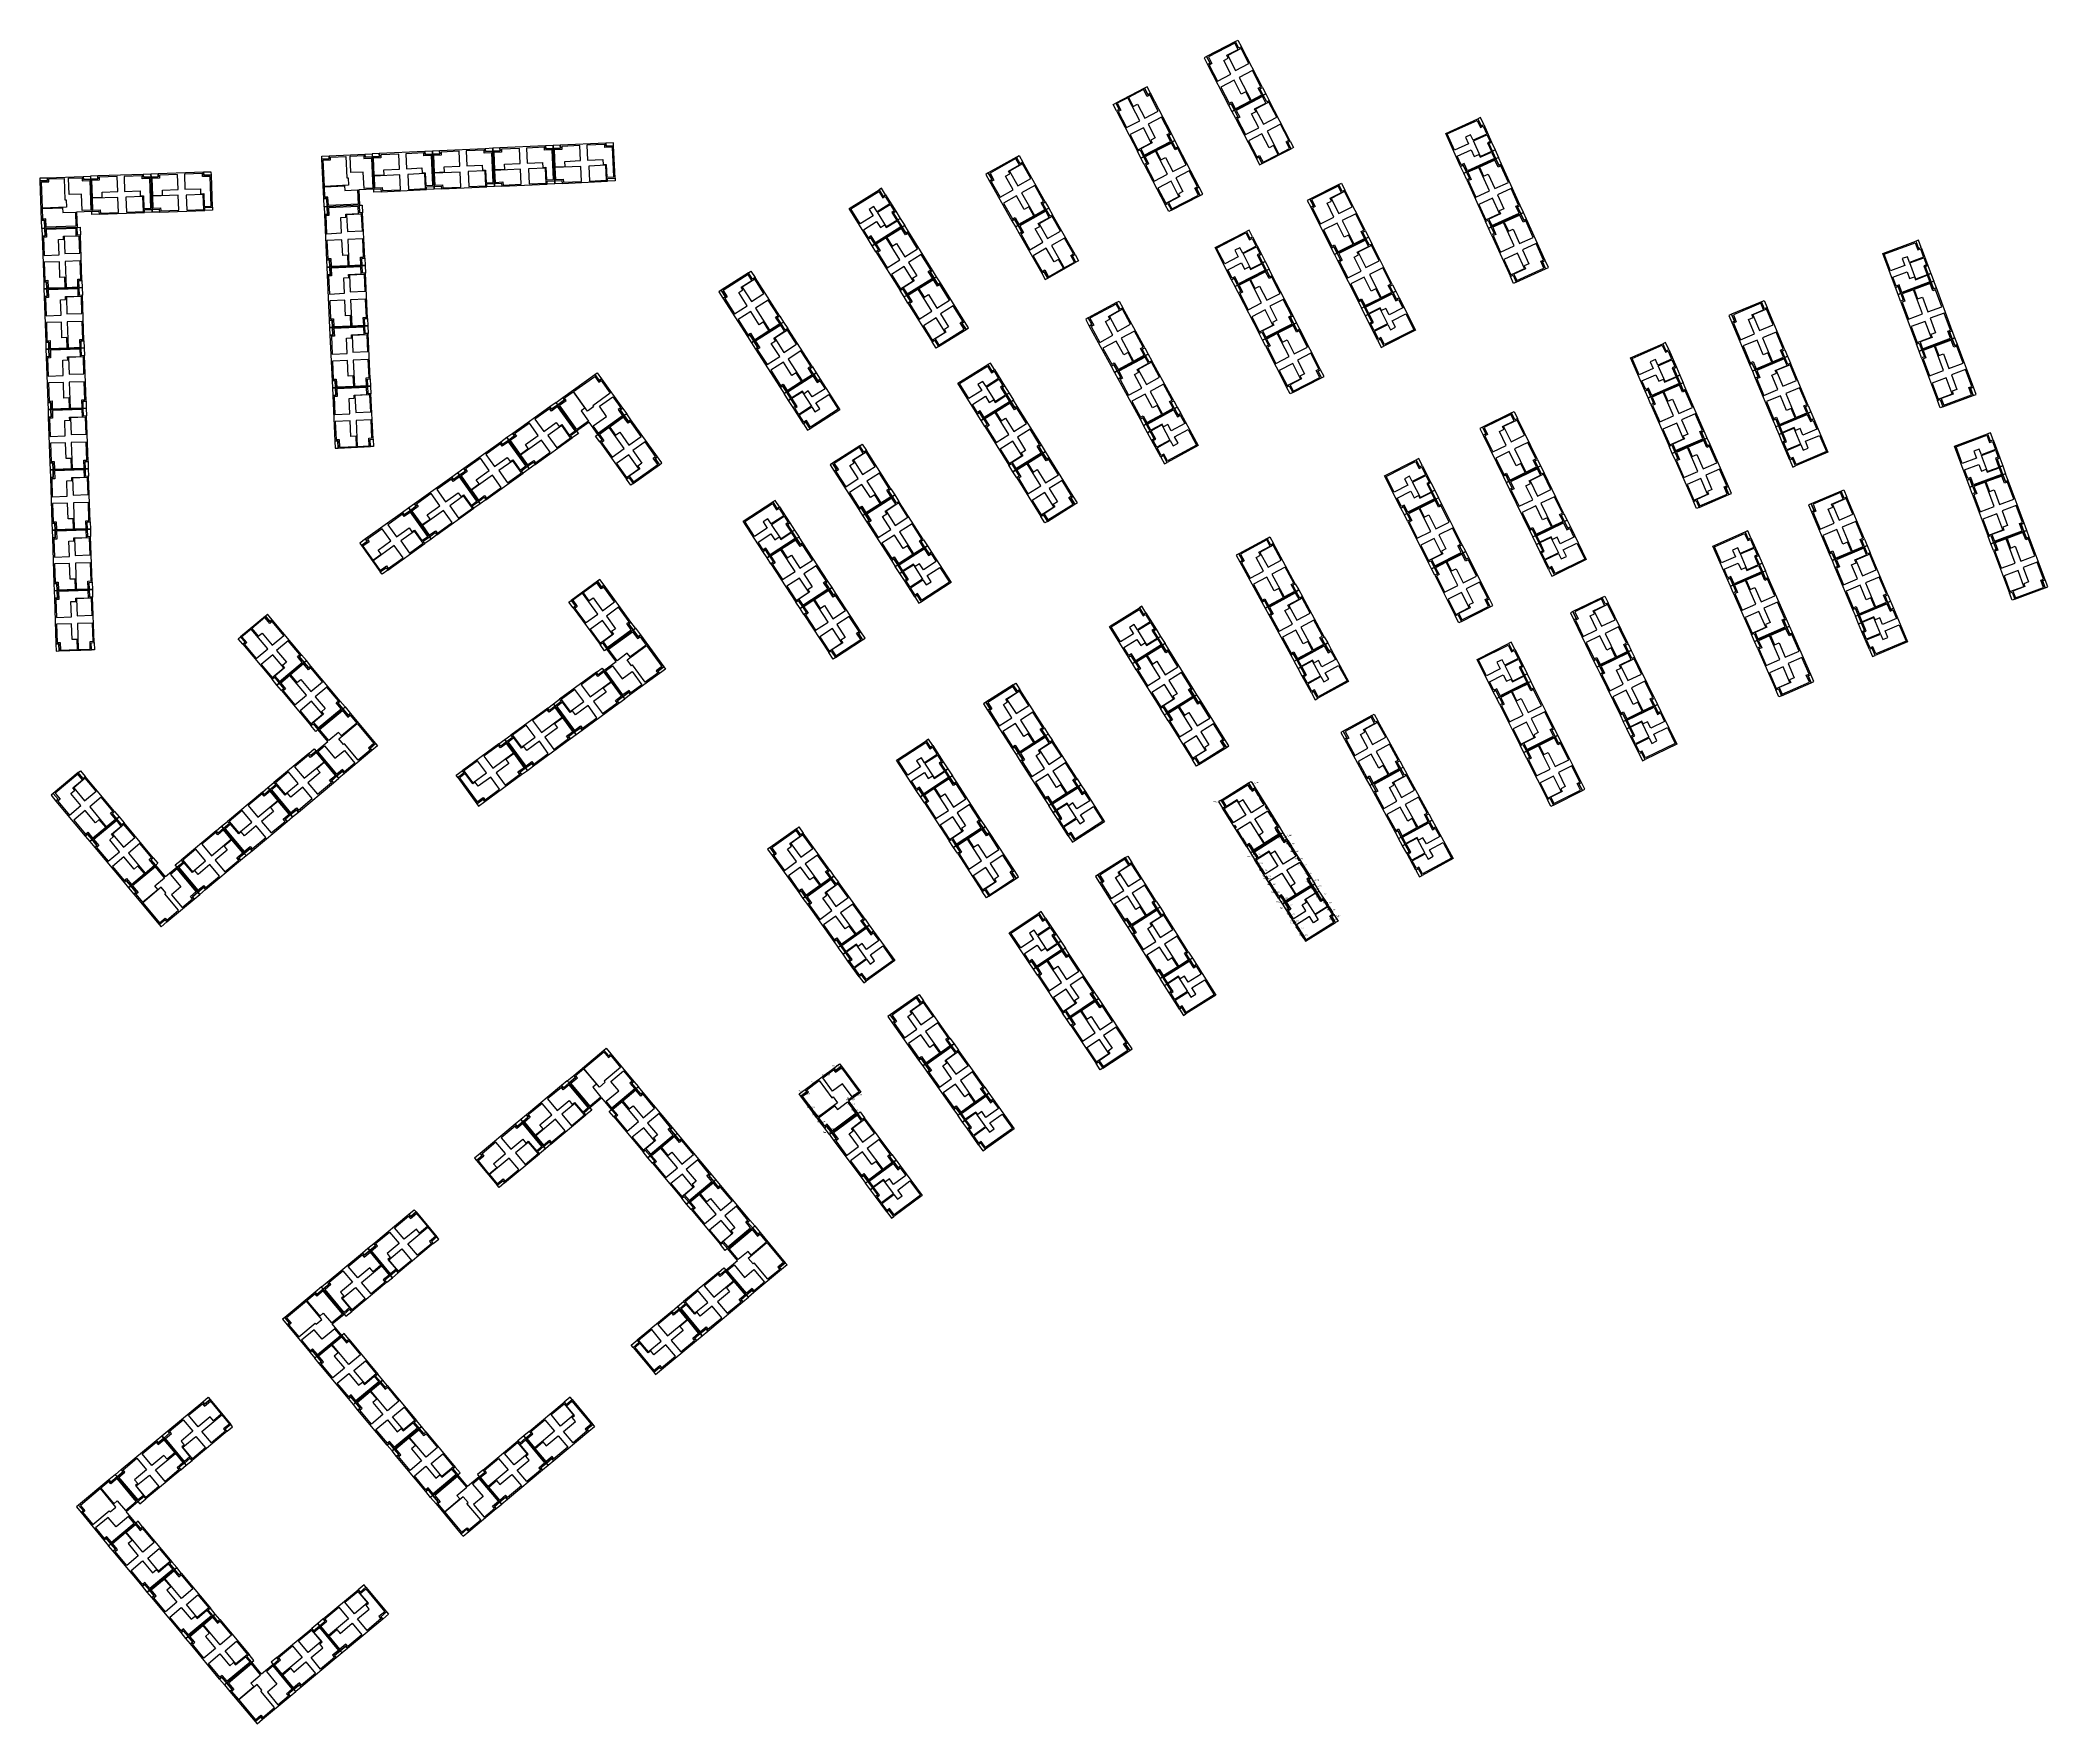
# Model space of a CAD drawing. Header units: millimetres. Extents: x 2243236 to 2245245, y 377909 to 380965.
# Drawn here: x 2244366 to 2245151, y 378243 to 378902 of the extents above; entities that cross this region are included whole.
import ezdxf

# ---------------------------------------------------------------- set-up
doc = ezdxf.new("R2010")
doc.units = ezdxf.units.MM
for name, color, linetype in [('двери', 60, 'Continuous'), ('окна', 4, 'Continuous'), ('планировка_квартир_1_тип_балконы', 6, 'Continuous'), ('планировка_квартир_1_тип_двухкомнатные', 2, 'Continuous'), ('планировка_квартир_1_тип_контур', 249, 'Continuous'), ('планировка_квартир_1_тип_однокомнатная', 5, 'Continuous'), ('планировка_квартир_1_тип_трехкомнатные', 1, 'Continuous'), ('планировка_квартир_тип_2_балконы', 6, 'Continuous'), ('планировка_квартир_тип_2_двухкомнатные', 2, 'Continuous'), ('планировка_квартир_тип_2_контур', 249, 'Continuous'), ('планировка_квартир_тип_2_однокомнатные', 5, 'Continuous'), ('планировка_квартир_тип_2_трехкомнатные', 1, 'Continuous'), ('планировка_угловой_тип_1_балконы', 6, 'Continuous'), ('планировка_угловой_тип_1_двухкомнатные', 2, 'Continuous'), ('планировка_угловой_тип_1_контур', 249, 'Continuous'), ('планировка_угловой_тип_1_трехкомнатные', 1, 'Continuous'), ('подписи_двери', 60, 'Continuous'), ('подписи_окна', 4, 'Continuous')]:
    doc.layers.add(name, color=color, linetype=linetype)
doc.styles.get("Standard").update_dxf_attribs({"font": 'arial.ttf'})

msp = doc.modelspace()

# ---------------------------------------------------------------- linework, layer by layer
at = {"layer": 'двери'}
for points in [[(2244833.17, 378594.61), (2244833.81, 378593.59), (2244833.45, 378593.36), (2244832.81, 378594.38)], [(2244845.66, 378574.56), (2244846.29, 378573.54), (2244845.94, 378573.31), (2244845.3, 378574.33)], [(2244856.48, 378557.26), (2244857.11, 378556.24), (2244856.72, 378555.99), (2244856.09, 378557.01)], [(2244683.58, 378487.59), (2244682.62, 378486.87), (2244682.33, 378487.25), (2244683.3, 378487.97)]]:
    msp.add_lwpolyline(points, close=True, dxfattribs=at)
at = {"layer": 'окна'}
for points in [[(2244838.74, 378609.97), (2244839.2, 378610.25), (2244840.12, 378608.77), (2244839.66, 378608.49)], [(2244841.23, 378608.19), (2244841.66, 378608.47), (2244842.93, 378606.43), (2244842.49, 378606.16)], [(2244828.45, 378603.56), (2244829.37, 378602.07), (2244829.77, 378602.33), (2244828.85, 378603.81)], [(2244828.97, 378600.56), (2244830.24, 378598.52), (2244830.59, 378598.75), (2244829.33, 378600.78)], [(2244843.14, 378605.11), (2244843.58, 378605.39), (2244844.85, 378603.35), (2244844.41, 378603.08)], [(2244845.19, 378601.83), (2244845.82, 378600.82), (2244846.26, 378601.09), (2244845.62, 378602.11)], [(2244846.4, 378599.9), (2244846.83, 378600.17), (2244848.1, 378598.14), (2244847.66, 378597.86)], [(2244830.89, 378597.48), (2244831.25, 378597.7), (2244832.51, 378595.67), (2244832.15, 378595.44)], [(2244834.11, 378592.3), (2244835.38, 378590.27), (2244835.74, 378590.49), (2244834.47, 378592.53)], [(2244848.31, 378596.82), (2244848.75, 378597.09), (2244850.02, 378595.05), (2244849.58, 378594.78)], [(2244849.41, 378592.83), (2244849.87, 378593.12), (2244850.86, 378591.52), (2244850.41, 378591.23)], [(2244836.03, 378589.22), (2244836.39, 378589.45), (2244837.66, 378587.41), (2244837.3, 378587.19)], [(2244839.12, 378586.42), (2244839.52, 378586.67), (2244840.51, 378585.08), (2244840.11, 378584.82)], [(2244841.76, 378582.18), (2244842.16, 378582.43), (2244841.16, 378584.04), (2244840.75, 378583.79)], [(2244852.04, 378588.6), (2244852.5, 378588.89), (2244851.51, 378590.48), (2244851.05, 378590.2)], [(2244853.74, 378588.1), (2244854.17, 378588.38), (2244855.44, 378586.34), (2244855.01, 378586.07)], [(2244855.66, 378585.02), (2244856.09, 378585.29), (2244857.36, 378583.26), (2244856.92, 378582.99)], [(2244841.45, 378580.51), (2244842.72, 378578.47), (2244843.08, 378578.7), (2244841.81, 378580.73)], [(2244843.37, 378577.43), (2244843.73, 378577.65), (2244845, 378575.61), (2244844.64, 378575.39)], [(2244857.67, 378581.78), (2244858.31, 378580.77), (2244858.74, 378581.04), (2244858.11, 378582.06)], [(2244858.88, 378579.85), (2244859.32, 378580.12), (2244860.59, 378578.09), (2244860.15, 378577.81)], [(2244860.8, 378576.77), (2244861.24, 378577.04), (2244862.51, 378575), (2244862.07, 378574.73)], [(2244845.3, 378574.33), (2244845.66, 378574.56), (2244846.29, 378573.54), (2244845.94, 378573.31)], [(2244846.6, 378572.25), (2244847.86, 378570.22), (2244848.22, 378570.44), (2244846.95, 378572.48)], [(2244848.51, 378569.17), (2244848.87, 378569.4), (2244850.14, 378567.36), (2244849.78, 378567.14)], [(2244861.9, 378572.78), (2244862.35, 378573.07), (2244863.36, 378571.45), (2244862.9, 378571.17)], [(2244864.55, 378568.69), (2244864.94, 378568.93), (2244863.92, 378570.55), (2244863.54, 378570.31)], [(2244865.44, 378567.27), (2244865.83, 378567.51), (2244866.88, 378565.81), (2244866.5, 378565.57)], [(2244851.6, 378566.37), (2244852.01, 378566.62), (2244853.01, 378565.01), (2244852.61, 378564.76)], [(2244854.18, 378562.23), (2244854.66, 378562.53), (2244853.65, 378564.15), (2244853.17, 378563.85)], [(2244854.02, 378560.33), (2244854.41, 378560.57), (2244855.68, 378558.54), (2244855.29, 378558.29)], [(2244868.17, 378565.04), (2244868.56, 378565.28), (2244869.83, 378563.24), (2244869.44, 378563)], [(2244869.86, 378562.33), (2244870.24, 378562.57), (2244871.51, 378560.53), (2244871.13, 378560.29)], [(2244856.72, 378555.99), (2244856.09, 378557.01), (2244856.48, 378557.26), (2244857.11, 378556.24)], [(2244857.38, 378554.94), (2244857.77, 378555.18), (2244859.04, 378553.15), (2244858.65, 378552.9)], [(2244858.92, 378552.47), (2244859.31, 378552.71), (2244860.58, 378550.67), (2244860.19, 378550.43)], [(2244870.93, 378558.45), (2244871.32, 378558.69), (2244872.38, 378556.99), (2244871.99, 378556.75)], [(2244672.24, 378496.37), (2244674.16, 378497.8), (2244674.47, 378497.39), (2244672.54, 378495.96)], [(2244677.41, 378498.78), (2244678.92, 378499.9), (2244679.24, 378499.47), (2244677.73, 378498.34)], [(2244664.27, 378489.01), (2244665.68, 378490.06), (2244665.95, 378489.71), (2244664.53, 378488.66)], [(2244668.13, 378493.31), (2244670.06, 378494.75), (2244670.36, 378494.34), (2244668.43, 378492.9)], [(2244684.26, 378488.68), (2244686.18, 378490.11), (2244686.47, 378489.73), (2244684.54, 378488.3)], [(2244666.33, 378484.88), (2244666.74, 378485.18), (2244668.17, 378483.26), (2244667.76, 378482.95)], [(2244668.35, 378482.14), (2244668.77, 378482.45), (2244670.2, 378480.52), (2244669.78, 378480.22)], [(2244682.05, 378486.08), (2244682.43, 378486.36), (2244683.62, 378484.75), (2244683.25, 378484.47)], [(2244682.33, 378487.25), (2244683.3, 378487.97), (2244683.58, 378487.59), (2244682.62, 378486.87)], [(2244683.71, 378483.85), (2244684.09, 378484.13), (2244685.4, 378482.36), (2244685.02, 378482.08)], [(2244671.81, 378477.48), (2244670.38, 378479.41), (2244670.8, 378479.72), (2244672.23, 378477.79)], [(2244673.9, 378476.6), (2244674.33, 378476.92), (2244675.66, 378475.13), (2244675.23, 378474.81)]]:
    msp.add_lwpolyline(points, close=True, dxfattribs=at)
at = {"layer": 'планировка_квартир_1_тип_балконы'}
for points in [[(2244929.63, 378868.11), (2244930.67, 378868.58), (2244929.44, 378871.32), (2244928.39, 378870.85)], [(2244934.11, 378858.22), (2244932.74, 378861.24), (2244933.78, 378861.71), (2244935.15, 378858.69)], [(2244935.45, 378855.24), (2244934.11, 378858.22), (2244935.15, 378858.69), (2244936.49, 378855.71)], [(2244922.87, 378849.55), (2244921.65, 378852.23), (2244922.69, 378852.7), (2244923.91, 378850.02)], [(2244695.77, 378840.51), (2244696.74, 378841.12), (2244695.16, 378843.67), (2244694.18, 378843.06)], [(2244478.15, 378839.72), (2244478.3, 378836.46), (2244477.15, 378836.41), (2244477, 378839.67)], [(2244701.51, 378831.3), (2244699.76, 378834.12), (2244700.73, 378834.72), (2244702.48, 378831.91)], [(2244367.8, 378831.22), (2244367.91, 378827.96), (2244366.76, 378827.92), (2244366.65, 378831.18)], [(2244703.23, 378828.52), (2244701.51, 378831.3), (2244702.48, 378831.91), (2244704.21, 378829.13)], [(2244839.25, 378824.14), (2244840.27, 378824.66), (2244838.9, 378827.33), (2244837.88, 378826.81)], [(2244691.51, 378821.22), (2244689.96, 378823.72), (2244690.93, 378824.33), (2244692.48, 378821.83)], [(2245100.73, 378820.14), (2245101.81, 378820.54), (2245100.76, 378823.36), (2245099.68, 378822.96)], [(2244844.21, 378814.48), (2244842.69, 378817.44), (2244843.71, 378817.96), (2244845.22, 378815)], [(2244845.69, 378811.57), (2244844.21, 378814.48), (2244845.22, 378815), (2244846.72, 378812.09)], [(2245104.53, 378809.98), (2245103.37, 378813.09), (2245104.44, 378813.49), (2245105.59, 378810.38)], [(2244833.41, 378805.27), (2244832.07, 378807.89), (2244833.08, 378808.41), (2244834.43, 378805.79)], [(2244896.28, 378803.46), (2244897.61, 378800.83), (2244896.59, 378800.31), (2244895.26, 378802.94)], [(2245092.72, 378802.09), (2245091.7, 378804.85), (2245092.77, 378805.24), (2245093.79, 378802.49)], [(2245105.66, 378806.91), (2245104.53, 378809.98), (2245105.59, 378810.38), (2245106.74, 378807.31)], [(2244883.95, 378797.25), (2244885.42, 378794.32), (2244884.4, 378793.81), (2244882.93, 378796.73)], [(2244885.42, 378794.32), (2244886.91, 378791.36), (2244885.89, 378790.85), (2244884.4, 378793.81)], [(2244890.3, 378784.63), (2244889.28, 378784.12), (2244890.63, 378781.43), (2244891.65, 378781.95)], [(2245001.97, 378780.12), (2245003.02, 378780.58), (2245001.81, 378783.33), (2245000.76, 378782.87)], [(2244669.61, 378771.49), (2244671.2, 378769.02), (2244670.24, 378768.4), (2244668.65, 378770.88)], [(2244738.34, 378772.16), (2244739.31, 378772.77), (2244737.72, 378775.32), (2244736.75, 378774.72)], [(2245006.31, 378770.18), (2245004.99, 378773.22), (2245006.03, 378773.67), (2245007.36, 378770.63)], [(2244657.99, 378764.04), (2244659.75, 378761.28), (2244658.79, 378760.66), (2244657.02, 378763.41)], [(2244744.07, 378762.95), (2244742.32, 378765.77), (2244743.29, 378766.37), (2244745.04, 378763.56)], [(2244994.97, 378761.65), (2244993.79, 378764.34), (2244994.83, 378764.8), (2244996.01, 378762.1)], [(2245007.62, 378767.18), (2245006.31, 378770.18), (2245007.36, 378770.63), (2245008.67, 378767.64)], [(2244571.19, 378760.87), (2244568.54, 378758.97), (2244567.87, 378759.91), (2244570.52, 378761.81)], [(2244659.75, 378761.28), (2244661.54, 378758.49), (2244660.58, 378757.87), (2244658.79, 378760.66)], [(2244734.08, 378752.87), (2244732.52, 378755.37), (2244733.49, 378755.98), (2244735.05, 378753.48)], [(2244745.8, 378760.17), (2244744.07, 378762.95), (2244745.04, 378763.56), (2244746.77, 378760.78)], [(2244810.76, 378758.11), (2244812.17, 378755.53), (2244811.17, 378754.98), (2244809.76, 378757.57)], [(2245058.68, 378756.2), (2245059.82, 378753.49), (2245058.77, 378753.05), (2245057.63, 378755.76)], [(2244665.61, 378752.15), (2244664.65, 378751.53), (2244666.27, 378749), (2244667.23, 378749.62)], [(2244798.65, 378751.5), (2244800.21, 378748.62), (2244799.2, 378748.08), (2244797.64, 378750.95)], [(2244800.21, 378748.62), (2244801.8, 378745.71), (2244800.79, 378745.16), (2244799.2, 378748.08)], [(2245045.96, 378750.85), (2245047.22, 378747.83), (2245046.17, 378747.39), (2245044.9, 378750.4)], [(2245128.81, 378744.84), (2245129.88, 378745.24), (2245128.83, 378748.06), (2245127.76, 378747.66)], [(2245047.22, 378747.83), (2245048.5, 378744.77), (2245047.45, 378744.33), (2245046.17, 378747.39)], [(2244805.41, 378739.1), (2244804.4, 378738.55), (2244805.84, 378735.91), (2244806.85, 378736.46)], [(2244905.61, 378734.74), (2244906.63, 378735.25), (2244905.28, 378737.94), (2244904.26, 378737.42)], [(2245051.43, 378737.83), (2245050.37, 378737.39), (2245051.54, 378734.62), (2245052.59, 378735.06)], [(2245132.6, 378734.67), (2245131.44, 378737.78), (2245132.51, 378738.18), (2245133.67, 378735.07)], [(2245133.74, 378731.61), (2245132.6, 378734.67), (2245133.67, 378735.07), (2245134.81, 378732.01)], [(2244910.5, 378725.05), (2244909.01, 378728.01), (2244910.03, 378728.53), (2244911.52, 378725.56)], [(2244911.97, 378722.13), (2244910.5, 378725.05), (2244911.52, 378725.56), (2244912.99, 378722.64)], [(2245120.8, 378726.78), (2245119.77, 378729.54), (2245120.84, 378729.94), (2245121.87, 378727.18)], [(2244654.23, 378718.47), (2244655.19, 378719.1), (2244653.55, 378721.61), (2244652.59, 378720.99)], [(2244899.64, 378715.91), (2244898.31, 378718.54), (2244899.33, 378719.05), (2244900.66, 378716.42)], [(2244660.16, 378709.39), (2244658.35, 378712.17), (2244659.3, 378712.79), (2244661.12, 378710.01)], [(2244661.94, 378706.64), (2244660.16, 378709.39), (2244661.12, 378710.01), (2244662.91, 378707.27)], [(2244963.29, 378713.85), (2244964.58, 378711.2), (2244963.55, 378710.7), (2244962.27, 378713.35)], [(2245034.15, 378706.48), (2245035.2, 378706.93), (2245034, 378709.69), (2245032.95, 378709.23)], [(2244650.38, 378699.1), (2244648.77, 378701.56), (2244649.73, 378702.19), (2244651.34, 378699.72)], [(2244713.12, 378703.85), (2244714.71, 378701.37), (2244713.75, 378700.75), (2244712.16, 378703.23)], [(2244950.88, 378707.81), (2244952.31, 378704.86), (2244951.28, 378704.36), (2244949.85, 378707.3)], [(2244952.31, 378704.86), (2244953.76, 378701.88), (2244952.73, 378701.38), (2244951.28, 378704.36)], [(2244701.5, 378696.39), (2244703.26, 378693.63), (2244702.3, 378693.01), (2244700.54, 378695.77)], [(2244703.26, 378693.63), (2244705.06, 378690.84), (2244704.1, 378690.22), (2244702.3, 378693.01)], [(2244957.06, 378695.11), (2244956.03, 378694.61), (2244957.35, 378691.9), (2244958.37, 378692.4)], [(2245038.5, 378696.53), (2245037.17, 378699.57), (2245038.22, 378700.03), (2245039.55, 378696.99)], [(2245039.8, 378693.53), (2245038.5, 378696.53), (2245039.55, 378696.99), (2245040.86, 378693.99)], [(2245027.15, 378688), (2245025.97, 378690.7), (2245027.02, 378691.16), (2245028.2, 378688.46)], [(2244709.13, 378684.5), (2244708.16, 378683.88), (2244709.79, 378681.35), (2244710.75, 378681.97)], [(2244797.59, 378677.02), (2244798.56, 378677.62), (2244796.97, 378680.17), (2244796, 378679.57)], [(2245089.84, 378682.11), (2245090.98, 378679.4), (2245089.93, 378678.96), (2245088.79, 378681.67)], [(2244599.92, 378668.28), (2244598, 378670.91), (2244598.93, 378671.59), (2244600.85, 378668.96)], [(2244803.33, 378667.8), (2244801.58, 378670.62), (2244802.54, 378671.22), (2244804.3, 378668.41)], [(2245077.12, 378676.76), (2245078.38, 378673.74), (2245077.32, 378673.3), (2245076.06, 378676.32)], [(2245078.38, 378673.74), (2245079.66, 378670.68), (2245078.61, 378670.24), (2245077.32, 378673.3)], [(2244805.05, 378665.02), (2244803.33, 378667.8), (2244804.3, 378668.41), (2244806.03, 378665.63)], [(2244869.66, 378665.83), (2244871.07, 378663.25), (2244870.06, 378662.7), (2244868.65, 378665.28)], [(2244941.78, 378662.92), (2244942.8, 378663.43), (2244941.46, 378666.12), (2244940.43, 378665.61)], [(2245082.58, 378663.74), (2245081.53, 378663.3), (2245082.7, 378660.53), (2245083.75, 378660.97)], [(2244793.33, 378657.73), (2244791.78, 378660.22), (2244792.75, 378660.83), (2244794.3, 378658.33)], [(2244857.54, 378659.21), (2244859.1, 378656.34), (2244858.1, 378655.79), (2244856.53, 378658.66)], [(2244859.1, 378656.34), (2244860.69, 378653.42), (2244859.69, 378652.88), (2244858.1, 378655.79)], [(2244946.64, 378653.22), (2244945.16, 378656.19), (2244946.18, 378656.7), (2244947.66, 378653.73)], [(2244948.1, 378650.29), (2244946.64, 378653.22), (2244947.66, 378653.73), (2244949.13, 378650.8)], [(2244864.3, 378646.81), (2244863.3, 378646.27), (2244864.74, 378643.63), (2244865.74, 378644.18)], [(2244935.76, 378644.11), (2244934.44, 378646.74), (2244935.46, 378647.25), (2244936.78, 378644.62)], [(2244486.55, 378637.56), (2244484.46, 378640.06), (2244485.34, 378640.8), (2244487.43, 378638.29)], [(2244998.69, 378641.69), (2244999.98, 378639.04), (2244998.95, 378638.54), (2244997.66, 378641.19)], [(2244986.28, 378635.64), (2244987.7, 378632.7), (2244986.68, 378632.2), (2244985.24, 378635.14)], [(2244987.7, 378632.7), (2244989.15, 378629.72), (2244988.13, 378629.22), (2244986.68, 378632.2)], [(2244714.22, 378625.02), (2244715.17, 378625.65), (2244713.53, 378628.16), (2244712.57, 378627.54)], [(2244992.45, 378622.95), (2244991.43, 378622.44), (2244992.74, 378619.74), (2244993.77, 378620.24)], [(2244720.15, 378615.94), (2244718.34, 378618.72), (2244719.29, 378619.34), (2244721.11, 378616.57)], [(2244721.93, 378613.2), (2244720.15, 378615.94), (2244721.11, 378616.57), (2244722.9, 378613.83)], [(2244710.38, 378605.65), (2244708.77, 378608.11), (2244709.72, 378608.73), (2244711.33, 378606.27)], [(2244773.15, 378610.33), (2244774.74, 378607.85), (2244773.78, 378607.24), (2244772.19, 378609.71)], [(2244761.53, 378602.87), (2244763.29, 378600.12), (2244762.33, 378599.5), (2244760.56, 378602.25)], [(2244763.29, 378600.12), (2244765.08, 378597.32), (2244764.12, 378596.71), (2244762.33, 378599.5)], [(2244769.15, 378590.98), (2244768.19, 378590.37), (2244769.81, 378587.84), (2244770.78, 378588.45)], [(2244910.52, 378596.52), (2244911.93, 378593.94), (2244910.93, 378593.39), (2244909.52, 378595.98)], [(2244898.41, 378589.91), (2244899.97, 378587.03), (2244898.97, 378586.49), (2244897.4, 378589.36)], [(2244899.97, 378587.03), (2244901.56, 378584.12), (2244900.56, 378583.57), (2244898.97, 378586.49)], [(2244905.17, 378577.51), (2244904.17, 378576.96), (2244905.61, 378574.32), (2244906.61, 378574.87)], [(2244403.65, 378568.27), (2244401.56, 378570.77), (2244400.68, 378570.04), (2244402.77, 378567.53)], [(2244863.67, 378570.95), (2244865.41, 378568.18), (2244866.38, 378568.78), (2244864.65, 378571.56)], [(2244865.41, 378568.18), (2244867.16, 378565.36), (2244868.13, 378565.97), (2244866.38, 378568.78)], [(2244758.29, 378557.59), (2244759.25, 378558.23), (2244757.59, 378560.73), (2244756.63, 378560.1)], [(2244851.95, 378563.65), (2244853.51, 378561.16), (2244854.48, 378561.76), (2244852.92, 378564.26)], [(2244871.14, 378558.97), (2244872.11, 378559.57), (2244873.7, 378557.02), (2244872.73, 378556.42)], [(2244690.34, 378555.47), (2244692.06, 378553.08), (2244691.13, 378552.42), (2244689.41, 378554.81)], [(2244764.29, 378548.55), (2244762.46, 378551.32), (2244763.41, 378551.95), (2244765.24, 378549.18)], [(2244679.13, 378547.42), (2244681.03, 378544.76), (2244680.1, 378544.09), (2244678.19, 378546.75)], [(2244681.03, 378544.76), (2244682.97, 378542.06), (2244682.04, 378541.4), (2244680.1, 378544.09)], [(2244766.09, 378545.82), (2244764.29, 378548.55), (2244765.24, 378549.18), (2244767.05, 378546.46)], [(2244687.36, 378535.95), (2244686.44, 378535.28), (2244688.19, 378532.84), (2244689.12, 378533.5)], [(2244754.59, 378538.19), (2244752.96, 378540.64), (2244753.92, 378541.27), (2244755.54, 378538.82)], [(2244816.74, 378542.55), (2244818.32, 378540.07), (2244817.35, 378539.46), (2244815.78, 378541.94)], [(2244805.08, 378535.17), (2244806.82, 378532.4), (2244805.85, 378531.79), (2244804.1, 378534.56)], [(2244806.82, 378532.4), (2244808.59, 378529.6), (2244807.63, 378528.99), (2244805.85, 378531.79)], [(2244812.62, 378523.23), (2244811.65, 378522.62), (2244813.26, 378520.08), (2244814.23, 378520.69)], [(2244575.51, 378495.8), (2244573, 378493.71), (2244572.27, 378494.59), (2244574.78, 378496.69)], [(2244737.15, 378489.73), (2244738.85, 378487.33), (2244737.91, 378486.67), (2244736.21, 378489.07)], [(2244725.88, 378481.76), (2244727.76, 378479.08), (2244726.83, 378478.42), (2244724.94, 378481.1)], [(2244673.72, 378476.84), (2244675.67, 378474.22), (2244674.75, 378473.53), (2244672.8, 378476.16)], [(2244727.76, 378479.08), (2244729.67, 378476.38), (2244728.74, 378475.72), (2244726.83, 378478.42)], [(2244734.02, 378470.23), (2244733.09, 378469.57), (2244734.83, 378467.11), (2244735.76, 378467.77)], [(2244700.84, 378463.49), (2244702.6, 378461.13), (2244701.68, 378460.45), (2244699.92, 378462.81)], [(2244689.76, 378455.26), (2244691.71, 378452.63), (2244690.79, 378451.95), (2244688.84, 378454.57)], [(2244691.71, 378452.63), (2244693.68, 378449.96), (2244692.77, 378449.28), (2244690.79, 378451.95)], [(2244698.18, 378443.92), (2244697.26, 378443.24), (2244699.05, 378440.83), (2244699.97, 378441.51)], [(2244646.76, 378434.51), (2244644.66, 378437.02), (2244645.55, 378437.76), (2244647.64, 378435.25)], [(2244474.32, 378410.96), (2244476.84, 378413.05), (2244476.1, 378413.93), (2244473.59, 378411.84)], [(2244393.72, 378337.58), (2244396.23, 378339.67), (2244395.5, 378340.56), (2244392.98, 378338.46)], [(2244521.79, 378329.84), (2244519.7, 378332.35), (2244518.81, 378331.62), (2244520.91, 378329.11)], [(2244441.18, 378256.47), (2244439.09, 378258.98), (2244438.21, 378258.24), (2244440.3, 378255.73)]]:
    msp.add_lwpolyline(points, close=True, dxfattribs=at)
at = {"layer": 'планировка_квартир_1_тип_двухкомнатные'}
for points in [[(2244924.3, 378850.53), (2244923.02, 378853.35), (2244921.88, 378852.84), (2244920.36, 378856.2), (2244925.82, 378858.67), (2244926.97, 378856.12), (2244928.75, 378856.93), (2244929.25, 378855.83), (2244933.76, 378857.87), (2244934.91, 378855.34)], [(2244692.8, 378822.39), (2244691.17, 378825.02), (2244690.11, 378824.36), (2244688.15, 378827.49), (2244693.24, 378830.65), (2244694.71, 378828.28), (2244696.38, 378829.32), (2244697.01, 378828.29), (2244701.22, 378830.91), (2244702.69, 378828.55)], [(2244834.79, 378806.32), (2244833.38, 378809.07), (2244832.27, 378808.5), (2244830.58, 378811.79), (2244835.91, 378814.52), (2244837.18, 378812.03), (2244838.93, 378812.93), (2244839.48, 378811.86), (2244843.88, 378814.12), (2244845.15, 378811.64)], [(2245094.22, 378802.97), (2245093.14, 378805.87), (2245091.97, 378805.44), (2245090.68, 378808.89), (2245096.29, 378810.99), (2245097.26, 378808.37), (2245099.1, 378809.05), (2245099.52, 378807.92), (2245104.16, 378809.65), (2245105.13, 378807.04)], [(2244894.9, 378802.41), (2244896.29, 378799.65), (2244897.4, 378800.21), (2244899.06, 378796.91), (2244893.72, 378794.22), (2244892.46, 378796.72), (2244890.71, 378795.84), (2244890.17, 378796.91), (2244885.74, 378794.69), (2244884.49, 378797.17)], [(2244668.34, 378770.31), (2244670.01, 378767.71), (2244671.06, 378768.38), (2244673.05, 378765.28), (2244668.01, 378762.04), (2244666.5, 378764.39), (2244664.86, 378763.34), (2244664.2, 378764.35), (2244660.04, 378761.67), (2244658.53, 378764.02)], [(2244996.41, 378762.62), (2244995.17, 378765.45), (2244994.03, 378764.95), (2244992.55, 378768.33), (2244998.03, 378770.73), (2244999.15, 378768.17), (2245000.95, 378768.95), (2245001.43, 378767.85), (2245005.97, 378769.83), (2245007.08, 378767.28)], [(2244735.36, 378754.04), (2244733.73, 378756.67), (2244732.67, 378756.01), (2244730.72, 378759.14), (2244735.8, 378762.3), (2244737.28, 378759.93), (2244738.94, 378760.97), (2244739.58, 378759.94), (2244743.78, 378762.56), (2244745.25, 378760.2)], [(2244809.41, 378757.02), (2244810.89, 378754.31), (2244811.99, 378754.91), (2244813.76, 378751.67), (2244808.5, 378748.8), (2244807.16, 378751.25), (2244805.44, 378750.31), (2244804.87, 378751.37), (2244800.52, 378749), (2244799.19, 378751.44)], [(2245057.23, 378755.25), (2245058.43, 378752.4), (2245059.58, 378752.89), (2245061.01, 378749.49), (2245055.49, 378747.16), (2245054.41, 378749.74), (2245052.6, 378748.98), (2245052.13, 378750.09), (2245047.57, 378748.17), (2245046.49, 378750.74)], [(2245122.29, 378727.67), (2245121.21, 378730.57), (2245120.04, 378730.13), (2245118.75, 378733.59), (2245124.36, 378735.68), (2245125.34, 378733.06), (2245127.17, 378733.75), (2245127.6, 378732.62), (2245132.24, 378734.35), (2245133.21, 378731.74)], [(2244901.03, 378716.95), (2244899.63, 378719.72), (2244898.52, 378719.15), (2244896.86, 378722.45), (2244902.2, 378725.14), (2244903.46, 378722.65), (2244905.21, 378723.53), (2244905.75, 378722.46), (2244910.17, 378724.69), (2244911.43, 378722.2)], [(2244651.64, 378700.29), (2244649.95, 378702.88), (2244648.91, 378702.2), (2244646.89, 378705.29), (2244651.9, 378708.56), (2244653.43, 378706.22), (2244655.07, 378707.29), (2244655.73, 378706.28), (2244659.88, 378708.99), (2244661.4, 378706.66)], [(2244961.89, 378712.82), (2244963.25, 378710.04), (2244964.37, 378710.59), (2244965.98, 378707.27), (2244960.6, 378704.65), (2244959.38, 378707.16), (2244957.62, 378706.31), (2244957.09, 378707.39), (2244952.64, 378705.22), (2244951.42, 378707.72)], [(2244711.85, 378702.66), (2244713.52, 378700.06), (2244714.57, 378700.73), (2244716.57, 378697.63), (2244711.53, 378694.39), (2244710.02, 378696.75), (2244708.37, 378695.69), (2244707.72, 378696.7), (2244703.55, 378694.03), (2244702.05, 378696.37)], [(2245028.59, 378688.97), (2245027.35, 378691.81), (2245026.21, 378691.31), (2245024.73, 378694.69), (2245030.22, 378697.08), (2245031.34, 378694.52), (2245033.13, 378695.31), (2245033.61, 378694.2), (2245038.15, 378696.19), (2245039.27, 378693.64)], [(2245088.39, 378681.16), (2245089.59, 378678.31), (2245090.74, 378678.8), (2245092.17, 378675.4), (2245086.65, 378673.08), (2245085.57, 378675.65), (2245083.76, 378674.89), (2245083.29, 378676), (2245078.73, 378674.08), (2245077.65, 378676.65)], [(2244794.62, 378658.89), (2244792.98, 378661.52), (2244791.92, 378660.86), (2244789.97, 378663.99), (2244795.06, 378667.15), (2244796.53, 378664.78), (2244798.2, 378665.82), (2244798.83, 378664.79), (2244803.04, 378667.41), (2244804.51, 378665.05)], [(2244868.3, 378664.74), (2244869.79, 378662.02), (2244870.88, 378662.62), (2244872.65, 378659.38), (2244867.4, 378656.51), (2244866.06, 378658.97), (2244864.34, 378658.03), (2244863.76, 378659.08), (2244859.41, 378656.71), (2244858.08, 378659.15)], [(2244937.15, 378645.15), (2244935.76, 378647.91), (2244934.64, 378647.35), (2244932.99, 378650.65), (2244938.34, 378653.34), (2244939.6, 378650.84), (2244941.35, 378651.71), (2244941.89, 378650.64), (2244946.31, 378652.86), (2244947.56, 378650.37)], [(2244997.29, 378640.66), (2244998.64, 378637.88), (2244999.77, 378638.43), (2245001.38, 378635.11), (2244996, 378632.49), (2244994.77, 378635), (2244993.01, 378634.15), (2244992.49, 378635.23), (2244988.03, 378633.06), (2244986.81, 378635.56)], [(2244711.64, 378606.84), (2244709.95, 378609.43), (2244708.9, 378608.75), (2244706.88, 378611.84), (2244711.9, 378615.11), (2244713.42, 378612.77), (2244715.06, 378613.84), (2244715.72, 378612.83), (2244719.87, 378615.54), (2244721.39, 378613.21)], [(2244771.88, 378609.15), (2244773.55, 378606.54), (2244774.6, 378607.22), (2244776.59, 378604.11), (2244771.55, 378600.88), (2244770.04, 378603.23), (2244768.4, 378602.17), (2244767.75, 378603.19), (2244763.58, 378600.51), (2244762.07, 378602.85)], [(2244909.17, 378595.43), (2244910.66, 378592.72), (2244911.75, 378593.32), (2244913.52, 378590.08), (2244908.26, 378587.21), (2244906.93, 378589.66), (2244905.21, 378588.72), (2244904.63, 378589.78), (2244900.28, 378587.41), (2244898.95, 378589.85)], [(2244853.57, 378564.29), (2244855.2, 378561.67), (2244854.14, 378561.01), (2244856.09, 378557.88), (2244861.17, 378561.04), (2244859.7, 378563.41), (2244861.36, 378564.45), (2244860.72, 378565.47), (2244864.93, 378568.09), (2244863.46, 378570.45)], [(2244689.13, 378554.23), (2244690.94, 378551.71), (2244691.95, 378552.44), (2244694.1, 378549.45), (2244689.24, 378545.95), (2244687.61, 378548.22), (2244686.02, 378547.08), (2244685.32, 378548.06), (2244681.3, 378545.17), (2244679.67, 378547.43)], [(2244755.84, 378539.39), (2244754.13, 378541.97), (2244753.09, 378541.28), (2244751.05, 378544.36), (2244756.04, 378547.67), (2244757.59, 378545.34), (2244759.22, 378546.42), (2244759.88, 378545.42), (2244764.01, 378548.15), (2244765.55, 378545.83)], [(2244815.47, 378541.38), (2244817.12, 378538.76), (2244818.17, 378539.43), (2244820.15, 378536.31), (2244815.09, 378533.11), (2244813.59, 378535.47), (2244811.94, 378534.43), (2244811.29, 378535.45), (2244807.11, 378532.8), (2244805.62, 378535.15)], [(2244735.93, 378488.49), (2244737.72, 378485.97), (2244738.74, 378486.69), (2244740.87, 378483.68), (2244735.98, 378480.22), (2244734.36, 378482.5), (2244732.77, 378481.37), (2244732.07, 378482.35), (2244728.03, 378479.49), (2244726.42, 378481.76)], [(2244699.65, 378462.23), (2244701.5, 378459.74), (2244702.5, 378460.49), (2244704.7, 378457.53), (2244699.9, 378453.96), (2244698.23, 378456.2), (2244696.66, 378455.03), (2244695.94, 378456), (2244691.96, 378453.04), (2244690.3, 378455.28)]]:
    msp.add_lwpolyline(points, close=True, dxfattribs=at)
at = {"layer": 'планировка_квартир_1_тип_контур'}
for points in [[(2244923.91, 378850.02), (2244922.69, 378852.7), (2244921.65, 378852.23), (2244915.81, 378865.15), (2244928.39, 378870.85), (2244929.63, 378868.11), (2244930.67, 378868.58), (2244933.78, 378861.71), (2244932.74, 378861.24), (2244935.45, 378855.24), (2244923.91, 378850.02)], [(2244692.48, 378821.83), (2244690.93, 378824.33), (2244689.96, 378823.72), (2244682.46, 378835.76), (2244694.18, 378843.06), (2244695.77, 378840.51), (2244696.74, 378841.12), (2244700.73, 378834.72), (2244699.76, 378834.12), (2244703.23, 378828.52), (2244692.48, 378821.83)], [(2244834.43, 378805.79), (2244833.08, 378808.41), (2244832.07, 378807.89), (2244825.59, 378820.51), (2244837.88, 378826.81), (2244839.25, 378824.14), (2244840.27, 378824.66), (2244843.71, 378817.96), (2244842.69, 378817.44), (2244845.69, 378811.57), (2244834.43, 378805.79)], [(2245093.79, 378802.49), (2245092.77, 378805.24), (2245091.7, 378804.85), (2245086.74, 378818.14), (2245099.68, 378822.96), (2245100.73, 378820.14), (2245101.81, 378820.54), (2245104.44, 378813.49), (2245103.37, 378813.09), (2245105.66, 378806.91), (2245093.79, 378802.49)], [(2244895.26, 378802.94), (2244896.59, 378800.31), (2244897.61, 378800.83), (2244903.99, 378788.16), (2244891.65, 378781.95), (2244890.3, 378784.63), (2244889.28, 378784.12), (2244885.89, 378790.85), (2244886.91, 378791.36), (2244883.95, 378797.25), (2244895.26, 378802.94)], [(2244996.01, 378762.1), (2244994.83, 378764.8), (2244993.79, 378764.34), (2244988.11, 378777.34), (2245000.76, 378782.87), (2245001.97, 378780.12), (2245003.02, 378780.58), (2245006.03, 378773.67), (2245004.99, 378773.22), (2245007.62, 378767.18), (2244996.01, 378762.1)], [(2244735.05, 378753.48), (2244733.49, 378755.98), (2244732.52, 378755.37), (2244725.02, 378767.41), (2244736.75, 378774.72), (2244738.34, 378772.16), (2244739.31, 378772.77), (2244743.29, 378766.37), (2244742.32, 378765.77), (2244745.8, 378760.17), (2244735.05, 378753.48)], [(2244668.65, 378770.88), (2244670.24, 378768.4), (2244671.2, 378769.02), (2244678.86, 378757.08), (2244667.23, 378749.62), (2244665.61, 378752.15), (2244664.65, 378751.53), (2244660.58, 378757.87), (2244661.54, 378758.49), (2244657.99, 378764.04), (2244668.65, 378770.88)], [(2244809.76, 378757.57), (2244811.17, 378754.98), (2244812.17, 378755.53), (2244818.97, 378743.08), (2244806.85, 378736.46), (2244805.41, 378739.1), (2244804.4, 378738.55), (2244800.79, 378745.16), (2244801.8, 378745.71), (2244798.65, 378751.5), (2244809.76, 378757.57)], [(2245057.63, 378755.76), (2245058.77, 378753.05), (2245059.82, 378753.49), (2245065.32, 378740.41), (2245052.59, 378735.06), (2245051.43, 378737.83), (2245050.37, 378737.39), (2245047.45, 378744.33), (2245048.5, 378744.77), (2245045.96, 378750.85), (2245057.63, 378755.76)], [(2245121.87, 378727.18), (2245120.84, 378729.94), (2245119.77, 378729.54), (2245114.82, 378742.83), (2245127.76, 378747.66), (2245128.81, 378744.84), (2245129.88, 378745.24), (2245132.51, 378738.18), (2245131.44, 378737.78), (2245133.74, 378731.61), (2245121.87, 378727.18)], [(2244900.66, 378716.42), (2244899.33, 378719.05), (2244898.31, 378718.54), (2244891.93, 378731.2), (2244904.26, 378737.42), (2244905.61, 378734.74), (2244906.63, 378735.25), (2244910.03, 378728.53), (2244909.01, 378728.01), (2244911.97, 378722.13), (2244900.66, 378716.42)], [(2244651.34, 378699.72), (2244649.73, 378702.19), (2244648.77, 378701.56), (2244641.02, 378713.44), (2244652.59, 378720.99), (2244654.23, 378718.47), (2244655.19, 378719.1), (2244659.3, 378712.79), (2244658.35, 378712.17), (2244661.94, 378706.64), (2244651.34, 378699.72)], [(2244962.27, 378713.35), (2244963.55, 378710.7), (2244964.58, 378711.2), (2244970.79, 378698.45), (2244958.37, 378692.4), (2244957.06, 378695.11), (2244956.03, 378694.61), (2244952.73, 378701.38), (2244953.76, 378701.88), (2244950.88, 378707.81), (2244962.27, 378713.35)], [(2245028.2, 378688.46), (2245027.02, 378691.16), (2245025.97, 378690.7), (2245020.29, 378703.7), (2245032.95, 378709.23), (2245034.15, 378706.48), (2245035.2, 378706.93), (2245038.22, 378700.03), (2245037.17, 378699.57), (2245039.8, 378693.53), (2245028.2, 378688.46)], [(2244712.16, 378703.23), (2244713.75, 378700.75), (2244714.71, 378701.37), (2244722.37, 378689.43), (2244710.75, 378681.97), (2244709.13, 378684.5), (2244708.16, 378683.88), (2244704.1, 378690.22), (2244705.06, 378690.84), (2244701.5, 378696.39), (2244712.16, 378703.23)], [(2244794.3, 378658.33), (2244792.75, 378660.83), (2244791.78, 378660.22), (2244784.28, 378672.26), (2244796, 378679.57), (2244797.59, 378677.02), (2244798.56, 378677.62), (2244802.54, 378671.22), (2244801.57, 378670.62), (2244805.05, 378665.02), (2244794.3, 378658.33)], [(2245088.79, 378681.67), (2245089.93, 378678.96), (2245090.98, 378679.4), (2245096.48, 378666.33), (2245083.75, 378660.97), (2245082.58, 378663.74), (2245081.53, 378663.3), (2245078.61, 378670.24), (2245079.66, 378670.68), (2245077.12, 378676.76), (2245088.79, 378681.67)], [(2244868.65, 378665.28), (2244870.06, 378662.7), (2244871.07, 378663.25), (2244877.86, 378650.8), (2244865.74, 378644.18), (2244864.3, 378646.81), (2244863.3, 378646.27), (2244859.69, 378652.88), (2244860.69, 378653.42), (2244857.54, 378659.21), (2244868.65, 378665.28)], [(2244936.78, 378644.62), (2244935.46, 378647.25), (2244934.44, 378646.74), (2244928.09, 378659.42), (2244940.43, 378665.61), (2244941.78, 378662.92), (2244942.8, 378663.43), (2244946.18, 378656.7), (2244945.16, 378656.19), (2244948.1, 378650.29), (2244936.78, 378644.62)], [(2244997.66, 378641.19), (2244998.95, 378638.54), (2244999.98, 378639.04), (2245006.19, 378626.29), (2244993.77, 378620.24), (2244992.45, 378622.95), (2244991.43, 378622.44), (2244988.13, 378629.22), (2244989.16, 378629.72), (2244986.28, 378635.64), (2244997.66, 378641.19)], [(2244711.33, 378606.27), (2244709.72, 378608.73), (2244708.77, 378608.11), (2244701.01, 378619.99), (2244712.57, 378627.54), (2244714.22, 378625.02), (2244715.17, 378625.65), (2244719.29, 378619.34), (2244718.34, 378618.72), (2244721.93, 378613.2), (2244711.33, 378606.27)], [(2244772.19, 378609.71), (2244773.78, 378607.24), (2244774.74, 378607.85), (2244782.4, 378595.92), (2244770.78, 378588.45), (2244769.15, 378590.98), (2244768.19, 378590.37), (2244764.12, 378596.71), (2244765.08, 378597.32), (2244761.53, 378602.87), (2244772.19, 378609.71)], [(2244909.52, 378595.98), (2244910.93, 378593.39), (2244911.93, 378593.94), (2244918.73, 378581.49), (2244906.61, 378574.87), (2244905.17, 378577.51), (2244904.17, 378576.96), (2244900.56, 378583.57), (2244901.56, 378584.12), (2244898.41, 378589.91), (2244909.52, 378595.98)], [(2244852.92, 378564.26), (2244854.48, 378561.76), (2244853.51, 378561.16), (2244861, 378549.12), (2244872.73, 378556.42), (2244871.14, 378558.97), (2244872.11, 378559.57), (2244868.13, 378565.97), (2244867.16, 378565.36), (2244863.67, 378570.95), (2244852.92, 378564.26)], [(2244755.54, 378538.82), (2244753.92, 378541.27), (2244752.96, 378540.64), (2244745.12, 378552.46), (2244756.63, 378560.1), (2244758.29, 378557.59), (2244759.25, 378558.23), (2244763.41, 378551.95), (2244762.46, 378551.32), (2244766.09, 378545.82), (2244755.54, 378538.82)], [(2244689.41, 378554.81), (2244691.13, 378552.42), (2244692.06, 378553.08), (2244700.33, 378541.57), (2244689.12, 378533.5), (2244687.36, 378535.95), (2244686.44, 378535.28), (2244682.04, 378541.4), (2244682.97, 378542.06), (2244679.13, 378547.42), (2244689.41, 378554.81)], [(2244815.78, 378541.94), (2244817.35, 378539.46), (2244818.32, 378540.07), (2244825.9, 378528.08), (2244814.23, 378520.69), (2244812.62, 378523.23), (2244811.65, 378522.62), (2244807.63, 378528.99), (2244808.59, 378529.6), (2244805.08, 378535.17), (2244815.78, 378541.94)], [(2244736.21, 378489.07), (2244737.91, 378486.67), (2244738.85, 378487.33), (2244747.04, 378475.75), (2244735.76, 378467.77), (2244734.02, 378470.23), (2244733.09, 378469.57), (2244728.74, 378475.72), (2244729.67, 378476.37), (2244725.88, 378481.76), (2244736.21, 378489.07)], [(2244699.92, 378462.81), (2244701.68, 378460.45), (2244702.6, 378461.13), (2244711.06, 378449.75), (2244699.97, 378441.51), (2244698.18, 378443.92), (2244697.26, 378443.24), (2244692.77, 378449.28), (2244693.69, 378449.96), (2244689.76, 378455.26), (2244699.92, 378462.81)]]:
    msp.add_lwpolyline(points, close=True, dxfattribs=at)
at = {"layer": 'планировка_квартир_1_тип_однокомнатная'}
for points in [[(2244926.64, 378862.23), (2244931.96, 378864.64), (2244933.17, 378861.95), (2244932.13, 378861.48), (2244933.69, 378858.03), (2244929.41, 378856.1)], [(2244693.58, 378834.29), (2244698.54, 378837.38), (2244700.1, 378834.87), (2244699.13, 378834.27), (2244701.12, 378831.06), (2244697.14, 378828.58)], [(2244836.55, 378818.12), (2244841.75, 378820.78), (2244843.09, 378818.16), (2244842.08, 378817.64), (2244843.8, 378814.28), (2244839.62, 378812.13)], [(2245097.35, 378814.48), (2245102.82, 378816.52), (2245103.85, 378813.76), (2245102.78, 378813.36), (2245104.1, 378809.82), (2245099.7, 378808.18)], [(2244893.04, 378790.63), (2244887.83, 378788), (2244886.5, 378790.64), (2244887.52, 378791.15), (2244885.82, 378794.53), (2244890.02, 378796.64)], [(2244998.9, 378774.28), (2245004.25, 378776.62), (2245005.43, 378773.91), (2245004.38, 378773.46), (2245005.9, 378769.99), (2245001.6, 378768.11)], [(2244667.72, 378758.4), (2244662.81, 378755.24), (2244661.21, 378757.73), (2244662.17, 378758.34), (2244660.13, 378761.52), (2244664.08, 378764.06)], [(2244736.15, 378765.94), (2244741.1, 378769.03), (2244742.66, 378766.52), (2244741.69, 378765.92), (2244743.69, 378762.71), (2244739.7, 378760.23)], [(2244807.95, 378745.18), (2244802.83, 378742.39), (2244801.41, 378744.98), (2244802.42, 378745.52), (2244800.6, 378748.84), (2244804.73, 378751.09)], [(2245054.57, 378743.62), (2245049.19, 378741.36), (2245048.05, 378744.08), (2245049.1, 378744.52), (2245047.64, 378748.01), (2245051.97, 378749.83)], [(2245125.42, 378739.18), (2245130.89, 378741.22), (2245131.92, 378738.45), (2245130.85, 378738.06), (2245132.17, 378734.51), (2245127.77, 378732.87)], [(2244902.87, 378728.74), (2244908.08, 378731.37), (2244909.41, 378728.73), (2244908.39, 378728.22), (2244910.09, 378724.84), (2244905.9, 378722.73)], [(2244652.17, 378712.21), (2244657.06, 378715.4), (2244658.67, 378712.93), (2244657.72, 378712.3), (2244659.78, 378709.14), (2244655.85, 378706.57)], [(2244959.88, 378701.07), (2244954.64, 378698.51), (2244953.34, 378701.16), (2244954.37, 378701.66), (2244952.71, 378705.06), (2244956.94, 378707.12)], [(2245031.08, 378700.64), (2245036.43, 378702.97), (2245037.61, 378700.27), (2245036.57, 378699.81), (2245038.08, 378696.35), (2245033.78, 378694.47)], [(2244711.23, 378690.75), (2244706.32, 378687.6), (2244704.73, 378690.08), (2244705.69, 378690.7), (2244703.65, 378693.88), (2244707.6, 378696.41)], [(2244795.4, 378670.79), (2244800.35, 378673.88), (2244801.91, 378671.38), (2244800.94, 378670.77), (2244802.94, 378667.56), (2244798.96, 378665.08)], [(2245085.73, 378669.54), (2245080.35, 378667.27), (2245079.21, 378669.99), (2245080.26, 378670.44), (2245078.8, 378673.92), (2245083.12, 378675.74)], [(2244866.84, 378652.9), (2244861.72, 378650.1), (2244860.31, 378652.69), (2244861.31, 378653.24), (2244859.5, 378656.56), (2244863.62, 378658.81)], [(2244939.02, 378656.93), (2244944.24, 378659.54), (2244945.56, 378656.9), (2244944.54, 378656.39), (2244946.24, 378653.01), (2244942.04, 378650.91)], [(2244995.28, 378628.91), (2244990.03, 378626.35), (2244988.74, 378629), (2244989.77, 378629.5), (2244988.11, 378632.9), (2244992.33, 378634.96)], [(2244712.16, 378618.76), (2244717.05, 378621.95), (2244718.66, 378619.48), (2244717.7, 378618.86), (2244719.77, 378615.69), (2244715.84, 378613.12)], [(2244771.26, 378597.23), (2244766.35, 378594.08), (2244764.75, 378596.56), (2244765.71, 378597.18), (2244763.67, 378600.36), (2244767.62, 378602.9)], [(2244907.71, 378583.6), (2244902.59, 378580.8), (2244901.18, 378583.39), (2244902.18, 378583.93), (2244900.37, 378587.25), (2244904.49, 378589.5)], [(2244864.59, 378559.74), (2244869.55, 378562.83), (2244867.99, 378565.33), (2244867.02, 378564.73), (2244865.02, 378567.94), (2244861.03, 378565.46)], [(2244756.28, 378551.31), (2244761.14, 378554.54), (2244762.78, 378552.08), (2244761.82, 378551.45), (2244763.91, 378548.3), (2244760, 378545.71)], [(2244689.14, 378542.3), (2244684.4, 378538.89), (2244682.68, 378541.29), (2244683.61, 378541.95), (2244681.4, 378545.02), (2244685.21, 378547.76)], [(2244814.77, 378529.47), (2244809.84, 378526.35), (2244808.26, 378528.84), (2244809.22, 378529.45), (2244807.2, 378532.65), (2244811.17, 378535.16)], [(2244735.85, 378476.56), (2244731.08, 378473.19), (2244729.38, 378475.6), (2244730.31, 378476.26), (2244728.13, 378479.35), (2244731.96, 378482.06)], [(2244699.85, 378450.3), (2244695.17, 378446.82), (2244693.41, 378449.19), (2244694.32, 378449.87), (2244692.07, 378452.9), (2244695.84, 378455.7)]]:
    msp.add_lwpolyline(points, close=True, dxfattribs=at)
at = {"layer": 'планировка_квартир_1_тип_трехкомнатные'}
for points in [[(2244919.27, 378858.62), (2244916.42, 378864.92), (2244928.17, 378870.24), (2244929.41, 378867.5), (2244930.45, 378867.97), (2244931.86, 378864.86), (2244926.54, 378862.45), (2244925.56, 378864.61), (2244923.54, 378863.7), (2244924.72, 378861.09)], [(2244686.75, 378829.75), (2244683.09, 378835.61), (2244694.04, 378842.43), (2244695.63, 378839.88), (2244696.6, 378840.49), (2244698.41, 378837.58), (2244693.45, 378834.5), (2244692.2, 378836.51), (2244690.32, 378835.34), (2244691.83, 378832.91)], [(2244829.37, 378814.15), (2244826.21, 378820.31), (2244837.69, 378826.19), (2244839.06, 378823.52), (2244840.08, 378824.04), (2244841.64, 378821), (2244836.44, 378818.33), (2244835.36, 378820.44), (2244833.39, 378819.43), (2244834.69, 378816.89)], [(2245089.75, 378811.39), (2245087.33, 378817.87), (2245099.42, 378822.37), (2245100.47, 378819.55), (2245101.54, 378819.95), (2245102.73, 378816.75), (2245097.26, 378814.71), (2245096.44, 378816.93), (2245094.36, 378816.16), (2245095.36, 378813.48)], [(2244900.26, 378794.54), (2244903.37, 378788.36), (2244891.85, 378782.56), (2244890.5, 378785.25), (2244889.48, 378784.73), (2244887.94, 378787.79), (2244893.15, 378790.41), (2244894.22, 378788.3), (2244896.2, 378789.29), (2244894.91, 378791.85)], [(2244991.48, 378770.77), (2244988.71, 378777.1), (2245000.53, 378782.27), (2245001.74, 378779.52), (2245002.78, 378779.97), (2245004.15, 378776.84), (2244998.8, 378774.5), (2244997.85, 378776.67), (2244995.82, 378775.79), (2244996.97, 378773.17)], [(2244729.31, 378761.4), (2244725.66, 378767.27), (2244736.61, 378774.08), (2244738.2, 378771.53), (2244739.16, 378772.14), (2244740.97, 378769.23), (2244736.02, 378766.15), (2244734.76, 378768.16), (2244732.88, 378766.99), (2244734.4, 378764.56)], [(2244674.49, 378763.04), (2244678.22, 378757.22), (2244667.37, 378750.25), (2244665.75, 378752.78), (2244664.78, 378752.16), (2244662.94, 378755.04), (2244667.85, 378758.19), (2244669.13, 378756.2), (2244670.99, 378757.4), (2244669.45, 378759.8)], [(2244815.03, 378749.33), (2244818.35, 378743.26), (2244807.03, 378737.08), (2244805.58, 378739.72), (2244804.58, 378739.17), (2244802.94, 378742.17), (2244808.07, 378744.97), (2244809.2, 378742.89), (2244811.15, 378743.95), (2244809.78, 378746.46)], [(2245062.04, 378747.03), (2245064.72, 378740.66), (2245052.83, 378735.66), (2245051.67, 378738.43), (2245050.61, 378737.99), (2245049.29, 378741.14), (2245054.67, 378743.4), (2245055.59, 378741.22), (2245057.63, 378742.08), (2245056.52, 378744.71)], [(2245117.82, 378736.08), (2245115.41, 378742.56), (2245127.49, 378747.07), (2245128.54, 378744.25), (2245129.61, 378744.65), (2245130.81, 378741.45), (2245125.34, 378739.41), (2245124.51, 378741.63), (2245122.43, 378740.85), (2245123.43, 378738.17)], [(2244895.66, 378724.82), (2244892.54, 378731), (2244904.06, 378736.81), (2244905.41, 378734.12), (2244906.43, 378734.64), (2244907.97, 378731.58), (2244902.76, 378728.95), (2244901.69, 378731.07), (2244899.72, 378730.07), (2244901, 378727.52)], [(2244645.44, 378707.52), (2244641.66, 378713.31), (2244652.46, 378720.36), (2244654.1, 378717.84), (2244655.06, 378718.46), (2244656.93, 378715.6), (2244652.04, 378712.41), (2244650.74, 378714.39), (2244648.89, 378713.18), (2244650.45, 378710.79)], [(2244967.15, 378704.88), (2244970.18, 378698.66), (2244958.58, 378693.02), (2244957.27, 378695.72), (2244956.24, 378695.22), (2244954.74, 378698.29), (2244959.99, 378700.85), (2244961.03, 378698.72), (2244963.02, 378699.69), (2244961.77, 378702.26)], [(2245023.67, 378697.12), (2245020.9, 378703.46), (2245032.72, 378708.63), (2245033.92, 378705.87), (2245034.97, 378706.33), (2245036.34, 378703.2), (2245030.99, 378700.86), (2245030.04, 378703.03), (2245028.01, 378702.14), (2245029.15, 378699.52)], [(2244718, 378695.39), (2244721.74, 378689.57), (2244710.88, 378682.6), (2244709.26, 378685.13), (2244708.3, 378684.52), (2244706.45, 378687.39), (2244711.36, 378690.55), (2244712.64, 378688.55), (2244714.51, 378689.75), (2244712.96, 378692.16)], [(2244788.57, 378666.25), (2244784.91, 378672.12), (2244795.86, 378678.94), (2244797.45, 378676.38), (2244798.42, 378676.99), (2244800.23, 378674.09), (2244795.27, 378671), (2244794.02, 378673.01), (2244792.14, 378671.84), (2244793.65, 378669.41)], [(2245093.2, 378672.94), (2245095.88, 378666.57), (2245083.99, 378661.57), (2245082.82, 378664.34), (2245081.77, 378663.9), (2245080.45, 378667.05), (2245085.83, 378669.31), (2245086.75, 378667.13), (2245088.79, 378667.99), (2245087.68, 378670.62)], [(2244931.8, 378653.03), (2244928.7, 378659.21), (2244940.23, 378664.99), (2244941.58, 378662.3), (2244942.6, 378662.82), (2244944.13, 378659.76), (2244938.91, 378657.14), (2244937.85, 378659.26), (2244935.87, 378658.27), (2244937.15, 378655.71)], [(2244873.93, 378657.05), (2244877.24, 378650.98), (2244865.92, 378644.8), (2244864.48, 378647.44), (2244863.48, 378646.89), (2244861.84, 378649.89), (2244866.96, 378652.69), (2244868.1, 378650.61), (2244870.04, 378651.67), (2244868.67, 378654.18)], [(2245002.55, 378632.72), (2245005.57, 378626.5), (2244993.98, 378620.86), (2244992.66, 378623.56), (2244991.64, 378623.06), (2244990.14, 378626.13), (2244995.39, 378628.69), (2244996.42, 378626.56), (2244998.42, 378627.53), (2244997.16, 378630.1)], [(2244705.43, 378614.06), (2244701.65, 378619.85), (2244712.44, 378626.91), (2244714.09, 378624.39), (2244715.04, 378625.01), (2244716.91, 378622.15), (2244712.03, 378618.96), (2244710.73, 378620.94), (2244708.88, 378619.73), (2244710.44, 378617.34)], [(2244778.03, 378601.87), (2244781.77, 378596.06), (2244770.91, 378589.09), (2244769.29, 378591.62), (2244768.33, 378591), (2244766.48, 378593.88), (2244771.39, 378597.03), (2244772.67, 378595.04), (2244774.54, 378596.23), (2244772.99, 378598.64)], [(2244914.79, 378587.74), (2244918.11, 378581.68), (2244906.79, 378575.49), (2244905.35, 378578.13), (2244904.34, 378577.58), (2244902.71, 378580.59), (2244907.83, 378583.38), (2244908.97, 378581.3), (2244910.91, 378582.36), (2244909.54, 378584.87)], [(2244749.58, 378546.57), (2244745.76, 378552.33), (2244756.51, 378559.46), (2244758.17, 378556.96), (2244759.12, 378557.59), (2244761.01, 378554.74), (2244756.15, 378551.52), (2244754.84, 378553.49), (2244752.99, 378552.26), (2244754.57, 378549.88)], [(2244857.5, 378555.62), (2244861.15, 378549.75), (2244872.1, 378556.57), (2244870.51, 378559.12), (2244871.48, 378559.72), (2244869.67, 378562.62), (2244864.72, 378559.54), (2244865.97, 378557.53), (2244864.09, 378556.36), (2244862.58, 378558.78)], [(2244695.66, 378547.29), (2244699.69, 378541.67), (2244689.22, 378534.14), (2244687.46, 378536.58), (2244686.54, 378535.92), (2244684.54, 378538.69), (2244689.28, 378542.1), (2244690.66, 378540.18), (2244692.46, 378541.47), (2244690.8, 378543.79)], [(2244821.57, 378534.07), (2244825.27, 378528.22), (2244814.36, 378521.33), (2244812.76, 378523.87), (2244811.79, 378523.26), (2244809.97, 378526.14), (2244814.9, 378529.27), (2244816.17, 378527.26), (2244818.04, 378528.45), (2244816.51, 378530.86)], [(2244742.4, 378481.5), (2244746.4, 378475.86), (2244735.87, 378468.41), (2244734.13, 378470.86), (2244733.2, 378470.2), (2244731.22, 378473), (2244735.99, 378476.37), (2244737.36, 378474.43), (2244739.17, 378475.71), (2244737.52, 378478.05)], [(2244706.29, 378455.39), (2244710.41, 378449.84), (2244700.06, 378442.15), (2244698.27, 378444.56), (2244697.35, 378443.88), (2244695.31, 378446.62), (2244700, 378450.11), (2244701.41, 378448.2), (2244703.19, 378449.53), (2244701.48, 378451.82)]]:
    msp.add_lwpolyline(points, close=True, dxfattribs=at)
at = {"layer": 'планировка_квартир_тип_2_балконы'}
for points in [[(2244833.55, 378901.1), (2244834.57, 378901.63), (2244835.94, 378898.97), (2244834.93, 378898.45), (2244833.55, 378901.1)], [(2244822.67, 378892.08), (2244823.69, 378892.61), (2244822.31, 378895.27), (2244821.29, 378894.74)], [(2244800.31, 378880.89), (2244799.03, 378883.37), (2244798.01, 378882.84), (2244799.29, 378880.36)], [(2244843.15, 378882.61), (2244844.16, 378883.14), (2244845.45, 378880.66), (2244844.43, 378880.13)], [(2244788.05, 378874.53), (2244787.04, 378874), (2244785.75, 378876.48), (2244786.77, 378877)], [(2244830.89, 378876.25), (2244832.17, 378873.77), (2244833.19, 378874.3), (2244831.91, 378876.78)], [(2244833.55, 378871.12), (2244834.57, 378871.65), (2244833.19, 378874.3), (2244832.17, 378873.77)], [(2244844.43, 378880.13), (2244845.45, 378880.66), (2244846.82, 378878.01), (2244845.81, 378877.48), (2244844.43, 378880.13)], [(2244516.56, 378858.08), (2244516.61, 378856.93), (2244519.6, 378857.07), (2244519.54, 378858.22)], [(2244522.33, 378858.34), (2244519.54, 378858.22), (2244519.6, 378857.07), (2244522.38, 378857.2)], [(2244540.15, 378859.17), (2244540.21, 378858.02), (2244543.19, 378858.16), (2244543.14, 378859.31)], [(2244545.93, 378859.44), (2244543.14, 378859.31), (2244543.19, 378858.16), (2244545.98, 378858.29)], [(2244563.75, 378860.27), (2244563.8, 378859.12), (2244566.79, 378859.26), (2244566.73, 378860.41)], [(2244569.52, 378860.54), (2244566.73, 378860.41), (2244566.79, 378859.26), (2244569.57, 378859.39)], [(2244587.34, 378861.36), (2244587.4, 378860.21), (2244590.38, 378860.35), (2244590.33, 378861.5)], [(2244797.65, 378856.04), (2244796.63, 378855.51), (2244795.26, 378858.17), (2244796.27, 378858.69), (2244797.65, 378856.04)], [(2244808.53, 378865.05), (2244807.51, 378864.52), (2244808.89, 378861.87), (2244809.91, 378862.4)], [(2244811.19, 378859.92), (2244809.91, 378862.4), (2244808.89, 378861.87), (2244810.17, 378859.39)], [(2244854.03, 378861.65), (2244855.04, 378862.17), (2244856.33, 378859.69), (2244855.31, 378859.17)], [(2244430.03, 378849.94), (2244430.07, 378848.79), (2244433.06, 378848.9), (2244433.02, 378850.05)], [(2244498.74, 378857.25), (2244495.95, 378857.12), (2244496, 378855.97), (2244498.79, 378856.1)], [(2244747.94, 378855.91), (2244748.94, 378856.47), (2244750.41, 378853.87), (2244749.42, 378853.31), (2244747.94, 378855.91)], [(2244798.93, 378853.56), (2244797.92, 378853.03), (2244796.63, 378855.51), (2244797.65, 378856.04)], [(2244841.77, 378855.28), (2244843.05, 378852.81), (2244844.07, 378853.34), (2244842.79, 378855.81)], [(2244925.06, 378847.47), (2244924.02, 378847), (2244922.87, 378849.55), (2244923.91, 378850.02)], [(2244937.64, 378853.17), (2244936.49, 378855.71), (2244935.45, 378855.24), (2244936.6, 378852.69)], [(2244388.59, 378848.51), (2244385.8, 378848.41), (2244385.84, 378847.26), (2244388.63, 378847.36)], [(2244406.42, 378849.13), (2244406.46, 378847.98), (2244409.45, 378848.08), (2244409.41, 378849.23)], [(2244412.2, 378849.33), (2244409.41, 378849.23), (2244409.45, 378848.08), (2244412.24, 378848.18)], [(2244499.38, 378843.45), (2244499.43, 378842.31), (2244496.64, 378842.18), (2244496.59, 378843.32)], [(2244520.18, 378844.42), (2244520.24, 378843.28), (2244517.25, 378843.14), (2244517.2, 378844.28), (2244520.18, 378844.42)], [(2244522.97, 378844.55), (2244523.02, 378843.41), (2244520.24, 378843.28), (2244520.18, 378844.42)], [(2244543.78, 378845.51), (2244543.83, 378844.37), (2244540.84, 378844.23), (2244540.79, 378845.37), (2244543.78, 378845.51)], [(2244546.57, 378845.64), (2244546.62, 378844.5), (2244543.83, 378844.37), (2244543.78, 378845.51)], [(2244567.37, 378846.61), (2244567.43, 378845.47), (2244564.44, 378845.33), (2244564.39, 378846.47), (2244567.37, 378846.61)], [(2244570.16, 378846.74), (2244570.21, 378845.6), (2244567.43, 378845.47), (2244567.37, 378846.61)], [(2244590.97, 378847.7), (2244591.02, 378846.56), (2244588.03, 378846.42), (2244587.98, 378847.56), (2244590.97, 378847.7)], [(2244737.39, 378846.5), (2244738.39, 378847.07), (2244736.92, 378849.67), (2244735.92, 378849.11)], [(2244819.41, 378844.09), (2244818.39, 378843.56), (2244819.77, 378840.9), (2244820.79, 378841.43)], [(2244874.02, 378845.14), (2244875.04, 378845.65), (2244876.39, 378842.98), (2244875.37, 378842.47), (2244874.02, 378845.14)], [(2244389.07, 378834.7), (2244389.11, 378833.56), (2244386.32, 378833.46), (2244386.28, 378834.61)], [(2244409.89, 378835.42), (2244409.93, 378834.28), (2244406.94, 378834.18), (2244406.9, 378835.32), (2244409.89, 378835.42)], [(2244412.68, 378835.52), (2244412.72, 378834.38), (2244409.93, 378834.28), (2244409.89, 378835.42)], [(2244433.49, 378836.24), (2244433.53, 378835.1), (2244430.54, 378835), (2244430.51, 378836.14), (2244433.49, 378836.24)], [(2244477.28, 378833.42), (2244478.43, 378833.48), (2244478.3, 378836.46), (2244477.15, 378836.41)], [(2244490.95, 378837.04), (2244492.09, 378837.09), (2244492.22, 378834.11), (2244491.08, 378834.05), (2244490.95, 378837.04)], [(2244758.2, 378837.78), (2244759.2, 378838.34), (2244760.57, 378835.92), (2244759.58, 378835.35)], [(2244759.58, 378835.35), (2244760.57, 378835.92), (2244762.04, 378833.31), (2244761.05, 378832.75), (2244759.58, 378835.35)], [(2244808.53, 378835.07), (2244807.51, 378834.55), (2244806.14, 378837.2), (2244807.15, 378837.73), (2244808.53, 378835.07)], [(2244863.03, 378836.26), (2244864.06, 378836.78), (2244862.71, 378839.45), (2244861.68, 378838.93)], [(2244945, 378836.91), (2244943.95, 378836.44), (2244945.18, 378833.71), (2244946.23, 378834.19)], [(2244366.86, 378824.94), (2244368.01, 378824.97), (2244367.91, 378827.96), (2244366.76, 378827.92)], [(2244380.57, 378828.39), (2244381.71, 378828.43), (2244381.81, 378825.44), (2244380.67, 378825.4), (2244380.57, 378828.39)], [(2244705.68, 378826.76), (2244704.21, 378829.13), (2244703.23, 378828.52), (2244704.71, 378826.15)], [(2244746.18, 378830.98), (2244747.55, 378828.55), (2244748.56, 378829.12), (2244747.18, 378831.54)], [(2244749.03, 378825.95), (2244750.03, 378826.51), (2244748.56, 378829.12), (2244747.55, 378828.55)], [(2244883.39, 378826.53), (2244884.41, 378827.05), (2244885.66, 378824.56), (2244884.64, 378824.04)], [(2244933.64, 378828.5), (2244932.6, 378828.03), (2244931.37, 378830.75), (2244932.41, 378831.22), (2244933.64, 378828.5)], [(2244934.79, 378825.95), (2244933.75, 378825.48), (2244932.6, 378828.03), (2244933.64, 378828.5)], [(2244947.38, 378831.65), (2244946.23, 378834.19), (2244945.18, 378833.72), (2244946.33, 378831.17)], [(2244693.96, 378819.46), (2244692.99, 378818.85), (2244691.51, 378821.22), (2244692.48, 378821.83)], [(2244871.05, 378820.32), (2244872.3, 378817.83), (2244873.33, 378818.35), (2244872.08, 378820.84)], [(2244884.64, 378824.04), (2244885.66, 378824.56), (2244887.01, 378821.88), (2244885.99, 378821.37), (2244884.64, 378824.04)], [(2244478.1, 378815.6), (2244478.23, 378812.81), (2244479.38, 378812.87), (2244479.25, 378815.65)], [(2244478.36, 378809.83), (2244479.51, 378809.88), (2244479.38, 378812.87), (2244478.23, 378812.81)], [(2244491.9, 378816.23), (2244493.04, 378816.29), (2244493.17, 378813.5), (2244492.03, 378813.45)], [(2244492.03, 378813.45), (2244493.17, 378813.5), (2244493.3, 378810.51), (2244492.16, 378810.46), (2244492.03, 378813.45)], [(2244643.13, 378810.63), (2244644.09, 378811.25), (2244645.7, 378808.73), (2244644.74, 378808.12), (2244643.13, 378810.63)], [(2244715.12, 378811.62), (2244714.14, 378811.01), (2244715.72, 378808.47), (2244716.7, 378809.08)], [(2244757.81, 378810.42), (2244759.19, 378807.99), (2244760.19, 378808.56), (2244758.81, 378810.99)], [(2244769.84, 378817.22), (2244770.83, 378817.79), (2244772.2, 378815.36), (2244771.21, 378814.8)], [(2244847.99, 378809.61), (2244846.72, 378812.09), (2244845.69, 378811.57), (2244846.97, 378809.08)], [(2244873.65, 378815.16), (2244874.68, 378815.68), (2244873.33, 378818.35), (2244872.3, 378817.83)], [(2244954.73, 378815.39), (2244953.68, 378814.92), (2244954.91, 378812.19), (2244955.96, 378812.67)], [(2244367.47, 378807.11), (2244367.56, 378804.32), (2244368.71, 378804.35), (2244368.62, 378807.14)], [(2244367.66, 378801.33), (2244368.81, 378801.37), (2244368.71, 378804.36), (2244367.56, 378804.32)], [(2244381.27, 378807.57), (2244382.42, 378807.61), (2244382.51, 378804.82), (2244381.37, 378804.79)], [(2244381.37, 378804.79), (2244382.51, 378804.82), (2244382.61, 378801.84), (2244381.47, 378801.8), (2244381.37, 378804.79)], [(2244633.12, 378800.66), (2244634.08, 378801.28), (2244632.47, 378803.79), (2244631.5, 378803.17)], [(2244704.97, 378801.78), (2244704, 378801.17), (2244702.42, 378803.71), (2244703.39, 378804.31), (2244704.97, 378801.78)], [(2244718.17, 378806.71), (2244716.7, 378809.08), (2244715.72, 378808.47), (2244717.19, 378806.1)], [(2244835.7, 378803.31), (2244834.68, 378802.78), (2244833.41, 378805.27), (2244834.43, 378805.79)], [(2244894.01, 378805.44), (2244895.03, 378805.95), (2244896.28, 378803.46), (2244895.26, 378802.94)], [(2244943.38, 378806.97), (2244942.34, 378806.5), (2244941.1, 378809.23), (2244942.14, 378809.7), (2244943.38, 378806.97)], [(2245107.71, 378804.7), (2245106.74, 378807.31), (2245105.66, 378806.91), (2245106.63, 378804.29)], [(2244706.44, 378799.41), (2244705.48, 378798.8), (2244704, 378801.17), (2244704.97, 378801.78)], [(2244787.12, 378799.03), (2244788.12, 378799.58), (2244789.56, 378796.95), (2244788.55, 378796.41), (2244787.12, 378799.03)], [(2244881.67, 378799.22), (2244882.93, 378796.73), (2244883.95, 378797.25), (2244882.7, 378799.74)], [(2245039.32, 378799.31), (2245040.37, 378799.75), (2245041.53, 378796.99), (2245040.48, 378796.55), (2245039.32, 378799.31)], [(2245094.77, 378799.87), (2245093.7, 378799.47), (2245092.72, 378802.09), (2245093.79, 378802.49)], [(2244479.18, 378792.01), (2244479.31, 378789.22), (2244480.46, 378789.27), (2244480.33, 378792.06)], [(2244479.44, 378786.23), (2244480.59, 378786.28), (2244480.46, 378789.27), (2244479.31, 378789.22)], [(2244492.98, 378792.64), (2244494.12, 378792.69), (2244494.25, 378789.9), (2244493.11, 378789.85)], [(2244493.11, 378789.85), (2244494.25, 378789.9), (2244494.38, 378786.91), (2244493.24, 378786.86), (2244493.11, 378789.85)], [(2244654.38, 378793.1), (2244655.34, 378793.72), (2244656.85, 378791.37), (2244655.89, 378790.75)], [(2244655.89, 378790.75), (2244656.85, 378791.37), (2244658.46, 378788.85), (2244657.5, 378788.24), (2244655.89, 378790.75)], [(2244727.6, 378791.57), (2244726.63, 378790.96), (2244728.21, 378788.42), (2244729.18, 378789.03)], [(2244776.43, 378789.79), (2244777.44, 378790.34), (2244776.01, 378792.96), (2244775, 378792.41)], [(2244845.21, 378784.77), (2244844.19, 378784.25), (2244842.83, 378786.91), (2244843.84, 378787.43), (2244845.21, 378784.77)], [(2244856.13, 378793.74), (2244855.11, 378793.21), (2244856.47, 378790.55), (2244857.5, 378791.08)], [(2244858.77, 378788.59), (2244857.5, 378791.08), (2244856.47, 378790.55), (2244857.75, 378788.07)], [(2245027.74, 378791.2), (2245028.8, 378791.64), (2245027.64, 378794.4), (2245026.58, 378793.95)], [(2245113.94, 378787.98), (2245112.87, 378787.58), (2245113.91, 378784.78), (2245114.99, 378785.18)], [(2244368.27, 378783.5), (2244368.37, 378780.71), (2244369.51, 378780.75), (2244369.42, 378783.54)], [(2244368.47, 378777.72), (2244369.62, 378777.76), (2244369.51, 378780.75), (2244368.37, 378780.71)], [(2244382.08, 378783.97), (2244383.22, 378784.01), (2244383.31, 378781.22), (2244382.17, 378781.18)], [(2244382.17, 378781.18), (2244383.31, 378781.22), (2244383.41, 378778.23), (2244382.27, 378778.19), (2244382.17, 378781.18)], [(2244642.75, 378785.64), (2244644.26, 378783.29), (2244645.23, 378783.91), (2244643.72, 378786.26)], [(2244645.88, 378780.78), (2244646.84, 378781.4), (2244645.23, 378783.91), (2244644.26, 378783.29)], [(2244717.46, 378781.73), (2244716.49, 378781.12), (2244714.91, 378783.66), (2244715.88, 378784.26), (2244717.46, 378781.73)], [(2244797.1, 378780.75), (2244798.11, 378781.29), (2244799.44, 378778.85), (2244798.44, 378778.3)], [(2244846.48, 378782.29), (2244845.46, 378781.77), (2244844.19, 378784.25), (2244845.21, 378784.77)], [(2245047.39, 378780.11), (2245048.44, 378780.55), (2245049.53, 378777.98), (2245048.47, 378777.53)], [(2245102.04, 378780.35), (2245100.97, 378779.95), (2245099.93, 378782.76), (2245101, 378783.16), (2245102.04, 378780.35)], [(2245103.02, 378777.74), (2245101.95, 378777.34), (2245100.97, 378779.95), (2245102.04, 378780.35)], [(2245115.96, 378782.56), (2245114.99, 378785.18), (2245113.91, 378784.78), (2245114.88, 378782.16)], [(2244667.14, 378773.23), (2244668.1, 378773.84), (2244669.61, 378771.49), (2244668.65, 378770.88)], [(2244784.98, 378774.13), (2244786.32, 378771.68), (2244787.33, 378772.23), (2244785.99, 378774.68)], [(2244787.75, 378769.05), (2244788.76, 378769.61), (2244787.33, 378772.23), (2244786.32, 378771.68)], [(2244798.44, 378778.3), (2244799.44, 378778.85), (2244800.88, 378776.22), (2244799.87, 378775.67), (2244798.44, 378778.3)], [(2244866.91, 378772.72), (2244865.89, 378772.19), (2244867.26, 378769.53), (2244868.28, 378770.06)], [(2245034.66, 378774.75), (2245035.74, 378772.18), (2245036.8, 378772.62), (2245035.72, 378775.2)], [(2245036.9, 378769.42), (2245037.96, 378769.87), (2245036.8, 378772.62), (2245035.74, 378772.18)], [(2245048.47, 378777.53), (2245049.53, 378777.98), (2245050.69, 378775.22), (2245049.63, 378774.78), (2245048.47, 378777.53)], [(2244480.26, 378768.41), (2244480.39, 378765.62), (2244481.54, 378765.67), (2244481.41, 378768.46)], [(2244480.52, 378762.64), (2244481.67, 378762.69), (2244481.54, 378765.68), (2244480.39, 378765.62)], [(2244494.06, 378769.04), (2244495.2, 378769.09), (2244495.33, 378766.31), (2244494.19, 378766.25)], [(2244494.19, 378766.25), (2244495.33, 378766.31), (2244495.46, 378763.32), (2244494.32, 378763.27), (2244494.19, 378766.25)], [(2244655.51, 378765.76), (2244657.02, 378763.41), (2244657.99, 378764.04), (2244656.48, 378766.38)], [(2244855.99, 378763.75), (2244854.97, 378763.23), (2244853.61, 378765.89), (2244854.62, 378766.42), (2244855.99, 378763.75)], [(2245009.79, 378765.08), (2245008.67, 378767.64), (2245007.62, 378767.18), (2245008.73, 378764.62)], [(2245122.19, 378765.85), (2245121.12, 378765.44), (2245122.16, 378762.64), (2245123.24, 378763.04)], [(2244369.07, 378759.89), (2244369.17, 378757.1), (2244370.32, 378757.14), (2244370.22, 378759.93)], [(2244369.27, 378754.11), (2244370.42, 378754.15), (2244370.32, 378757.14), (2244369.17, 378757.1)], [(2244382.88, 378760.36), (2244384.02, 378760.4), (2244384.11, 378757.61), (2244382.97, 378757.57)], [(2244382.97, 378757.57), (2244384.11, 378757.61), (2244384.22, 378754.62), (2244383.07, 378754.58), (2244382.97, 378757.57)], [(2244565.44, 378758.17), (2244566.11, 378757.23), (2244568.54, 378758.97), (2244567.87, 378759.91)], [(2244748.25, 378758.41), (2244746.77, 378760.78), (2244745.8, 378760.17), (2244747.27, 378757.8)], [(2244808.42, 378760.02), (2244809.42, 378760.56), (2244810.76, 378758.11), (2244809.76, 378757.57)], [(2244941.58, 378755.82), (2244942.61, 378756.32), (2244943.92, 378753.63), (2244942.89, 378753.13), (2244941.58, 378755.82)], [(2244997.13, 378759.55), (2244996.08, 378759.09), (2244994.97, 378761.65), (2244996.01, 378762.1)], [(2245056.55, 378758.33), (2245057.6, 378758.77), (2245058.68, 378756.2), (2245057.63, 378755.76)], [(2245110.29, 378758.22), (2245109.22, 378757.82), (2245108.18, 378760.62), (2245109.25, 378761.02), (2245110.29, 378758.22)], [(2244575.92, 378748.68), (2244576.58, 378747.75), (2244574.15, 378746.01), (2244573.49, 378746.94), (2244575.92, 378748.68)], [(2244597.11, 378753.16), (2244595.48, 378755.42), (2244594.55, 378754.75), (2244596.17, 378752.48)], [(2244736.52, 378751.11), (2244735.55, 378750.51), (2244734.08, 378752.87), (2244735.05, 378753.48)], [(2244796.3, 378753.4), (2244797.64, 378750.95), (2244798.65, 378751.5), (2244797.31, 378753.95)], [(2244930.47, 378747.09), (2244931.5, 378747.59), (2244930.19, 378750.28), (2244929.16, 378749.77)], [(2245016.93, 378748.73), (2245015.88, 378748.27), (2245017.08, 378745.53), (2245018.13, 378745.99)], [(2245043.82, 378752.98), (2245044.9, 378750.4), (2245045.96, 378750.85), (2245044.88, 378753.42)], [(2244481.34, 378744.81), (2244481.47, 378742.03), (2244482.61, 378742.08), (2244482.49, 378744.87)], [(2244495.14, 378745.45), (2244496.28, 378745.5), (2244496.41, 378742.71), (2244495.27, 378742.66)], [(2244546.24, 378744.41), (2244546.91, 378743.47), (2244549.34, 378745.21), (2244548.67, 378746.15)], [(2244550.94, 378747.77), (2244548.67, 378746.15), (2244549.34, 378745.21), (2244551.61, 378746.84)], [(2244585.88, 378745.1), (2244584.96, 378744.44), (2244583.33, 378746.7), (2244584.26, 378747.37)], [(2244686.64, 378742.99), (2244687.6, 378743.6), (2244689.22, 378741.09), (2244688.26, 378740.47), (2244686.64, 378742.99)], [(2244757.68, 378743.27), (2244756.7, 378742.66), (2244758.28, 378740.12), (2244759.26, 378740.73)], [(2244760.74, 378738.36), (2244759.26, 378740.73), (2244758.28, 378740.12), (2244759.76, 378737.75)], [(2245005.47, 378740.46), (2245004.43, 378740), (2245003.23, 378742.74), (2245004.27, 378743.2), (2245005.47, 378740.46)], [(2245006.59, 378737.9), (2245005.54, 378737.45), (2245004.43, 378740), (2245005.47, 378740.46)], [(2245019.25, 378743.43), (2245018.13, 378745.99), (2245017.08, 378745.53), (2245018.19, 378742.97)], [(2244369.87, 378736.28), (2244369.97, 378733.5), (2244371.12, 378733.53), (2244371.02, 378736.32)], [(2244370.07, 378730.51), (2244371.22, 378730.55), (2244371.12, 378733.53), (2244369.97, 378733.5)], [(2244383.68, 378736.75), (2244384.82, 378736.79), (2244384.92, 378734), (2244383.78, 378733.96)], [(2244383.78, 378733.96), (2244384.92, 378734), (2244385.02, 378731.01), (2244383.88, 378730.98), (2244383.78, 378733.96)], [(2244527.04, 378730.65), (2244527.71, 378729.71), (2244530.14, 378731.45), (2244529.47, 378732.39)], [(2244531.74, 378734.01), (2244529.47, 378732.39), (2244530.14, 378731.45), (2244532.41, 378733.08)], [(2244556.72, 378734.92), (2244557.38, 378733.99), (2244554.95, 378732.25), (2244554.29, 378733.18), (2244556.72, 378734.92)], [(2244558.99, 378736.54), (2244559.65, 378735.62), (2244557.38, 378733.99), (2244556.72, 378734.92)], [(2244607.51, 378738.66), (2244606.57, 378737.99), (2244608.32, 378735.56), (2244609.25, 378736.23)], [(2244676.63, 378733.01), (2244677.6, 378733.63), (2244675.98, 378736.15), (2244675.02, 378735.52)], [(2244747.53, 378733.43), (2244746.57, 378732.82), (2244744.98, 378735.36), (2244745.95, 378735.97), (2244747.53, 378733.43)], [(2244749.01, 378731.06), (2244748.04, 378730.45), (2244746.57, 378732.82), (2244747.53, 378733.43)], [(2244950.7, 378737.1), (2244951.73, 378737.6), (2244952.95, 378735.09), (2244951.92, 378734.59)], [(2244951.92, 378734.59), (2244952.95, 378735.09), (2244954.26, 378732.4), (2244953.23, 378731.9), (2244951.92, 378734.59)], [(2244598.03, 378728.18), (2244597.1, 378727.51), (2244595.36, 378729.94), (2244596.29, 378730.61), (2244598.03, 378728.18)], [(2244697.89, 378725.46), (2244698.85, 378726.07), (2244700.36, 378723.72), (2244699.4, 378723.11)], [(2244938.28, 378731.05), (2244939.5, 378728.54), (2244940.54, 378729.04), (2244939.32, 378731.55)], [(2244940.81, 378725.85), (2244941.85, 378726.35), (2244940.54, 378729.04), (2244939.5, 378728.54)], [(2245026.39, 378727.09), (2245025.34, 378726.63), (2245026.54, 378723.89), (2245027.59, 378724.35)], [(2245070.48, 378725.22), (2245071.53, 378725.66), (2245072.69, 378722.9), (2245071.63, 378722.46), (2245070.48, 378725.22)], [(2245122.85, 378724.57), (2245121.78, 378724.17), (2245120.8, 378726.78), (2245121.87, 378727.18)], [(2245135.79, 378729.39), (2245134.81, 378732.01), (2245133.74, 378731.61), (2245134.71, 378728.99)], [(2244507.84, 378716.89), (2244508.51, 378715.95), (2244510.94, 378717.69), (2244510.27, 378718.63)], [(2244512.54, 378720.25), (2244510.27, 378718.63), (2244510.94, 378717.69), (2244513.21, 378719.32)], [(2244537.52, 378721.16), (2244538.18, 378720.23), (2244535.75, 378718.49), (2244535.09, 378719.42), (2244537.52, 378721.16)], [(2244539.79, 378722.79), (2244540.45, 378721.86), (2244538.18, 378720.23), (2244537.52, 378721.16)], [(2244686.27, 378717.99), (2244687.78, 378715.65), (2244688.74, 378716.27), (2244687.24, 378718.62)], [(2244699.4, 378723.11), (2244700.36, 378723.72), (2244701.98, 378721.21), (2244701.02, 378720.59), (2244699.4, 378723.11)], [(2244770.17, 378723.22), (2244769.19, 378722.61), (2244770.77, 378720.07), (2244771.75, 378720.68)], [(2244914.25, 378720.15), (2244912.99, 378722.64), (2244911.97, 378722.13), (2244913.22, 378719.63)], [(2245014.93, 378718.82), (2245013.89, 378718.36), (2245012.69, 378721.1), (2245013.73, 378721.56), (2245014.93, 378718.82)], [(2245058.9, 378717.11), (2245059.96, 378717.55), (2245058.8, 378720.31), (2245057.74, 378719.86)], [(2244370.68, 378712.68), (2244370.77, 378709.89), (2244371.92, 378709.93), (2244371.83, 378712.72)], [(2244370.87, 378706.9), (2244372.02, 378706.94), (2244371.92, 378709.93), (2244370.77, 378709.89)], [(2244384.48, 378713.15), (2244385.62, 378713.18), (2244385.72, 378710.4), (2244384.58, 378710.36)], [(2244384.58, 378710.36), (2244385.72, 378710.4), (2244385.82, 378707.41), (2244384.68, 378707.37), (2244384.58, 378710.36)], [(2244520.59, 378709.03), (2244521.25, 378708.1), (2244518.98, 378706.47), (2244518.32, 378707.4)], [(2244689.39, 378713.13), (2244690.36, 378713.75), (2244688.74, 378716.27), (2244687.78, 378715.65)], [(2244760.02, 378713.38), (2244759.05, 378712.77), (2244757.47, 378715.31), (2244758.44, 378715.92), (2244760.02, 378713.38)], [(2244901.92, 378713.93), (2244900.9, 378713.42), (2244899.64, 378715.91), (2244900.66, 378716.42)], [(2244948.62, 378709.81), (2244949.85, 378707.3), (2244950.88, 378707.81), (2244949.66, 378710.31)], [(2244961.04, 378715.86), (2244962.07, 378716.36), (2244963.29, 378713.85), (2244962.27, 378713.35)], [(2245142.02, 378712.68), (2245140.94, 378712.27), (2245141.99, 378709.47), (2245143.07, 378709.87)], [(2245144.04, 378707.26), (2245143.07, 378709.87), (2245141.99, 378709.47), (2245142.96, 378706.86)], [(2244493.34, 378706.5), (2244491.07, 378704.87), (2244491.74, 378703.93), (2244494.01, 378705.56)], [(2244518.32, 378707.4), (2244518.98, 378706.47), (2244516.55, 378704.73), (2244515.89, 378705.66), (2244518.32, 378707.4)], [(2244664.43, 378704.94), (2244662.91, 378707.27), (2244661.94, 378706.64), (2244663.47, 378704.31)], [(2244710.65, 378705.58), (2244711.61, 378706.2), (2244713.12, 378703.85), (2244712.16, 378703.23)], [(2244846.01, 378706.75), (2244847.02, 378707.29), (2244848.45, 378704.67), (2244847.45, 378704.12), (2244846.01, 378706.75)], [(2244922.28, 378704.22), (2244921.26, 378703.7), (2244922.6, 378701.03), (2244923.63, 378701.55)], [(2244924.89, 378699.06), (2244923.63, 378701.55), (2244922.6, 378701.03), (2244923.86, 378698.54)], [(2245065.82, 378700.66), (2245066.9, 378698.09), (2245067.96, 378698.53), (2245066.88, 378701.11)], [(2245078.55, 378706.02), (2245079.6, 378706.46), (2245080.68, 378703.89), (2245079.63, 378703.44)], [(2245079.63, 378703.44), (2245080.68, 378703.89), (2245081.84, 378701.13), (2245080.79, 378700.69), (2245079.63, 378703.44)], [(2245130.12, 378705.05), (2245129.05, 378704.65), (2245128.01, 378707.45), (2245129.08, 378707.85), (2245130.12, 378705.05)], [(2245131.1, 378702.43), (2245130.03, 378702.03), (2245129.05, 378704.65), (2245130.12, 378705.05)], [(2244501.39, 378695.27), (2244502.05, 378694.34), (2244499.79, 378692.71), (2244499.12, 378693.64)], [(2244652.86, 378697.38), (2244651.91, 378696.76), (2244650.38, 378699.1), (2244651.34, 378699.72)], [(2244699.03, 378698.12), (2244700.54, 378695.77), (2244701.5, 378696.39), (2244700, 378698.74)], [(2244835.32, 378697.5), (2244836.33, 378698.05), (2244834.9, 378700.68), (2244833.89, 378700.13)], [(2244911.3, 378695.33), (2244910.28, 378694.82), (2244908.93, 378697.49), (2244909.95, 378698), (2244911.3, 378695.33)], [(2244912.55, 378692.84), (2244911.53, 378692.33), (2244910.28, 378694.82), (2244911.3, 378695.33)], [(2245041.97, 378691.44), (2245040.86, 378693.99), (2245039.8, 378693.53), (2245040.92, 378690.97)], [(2245068.06, 378695.33), (2245069.12, 378695.78), (2245067.96, 378698.54), (2245066.9, 378698.09)], [(2244371.48, 378689.07), (2244371.57, 378686.28), (2244372.72, 378686.32), (2244372.63, 378689.11)], [(2244371.68, 378683.29), (2244372.83, 378683.33), (2244372.72, 378686.32), (2244371.57, 378686.28)], [(2244385.29, 378689.54), (2244386.43, 378689.58), (2244386.52, 378686.79), (2244385.38, 378686.75)], [(2244385.38, 378686.75), (2244386.52, 378686.79), (2244386.62, 378683.8), (2244385.48, 378683.76), (2244385.38, 378686.75)], [(2244586.62, 378688.39), (2244584.97, 378690.64), (2244584.04, 378689.96), (2244585.69, 378687.71)], [(2244674.18, 378689.99), (2244673.22, 378689.37), (2244674.85, 378686.86), (2244675.82, 378687.49)], [(2244677.34, 378685.15), (2244675.82, 378687.49), (2244674.85, 378686.86), (2244676.38, 378684.53)], [(2244856, 378688.46), (2244857, 378689.01), (2244858.34, 378686.56), (2244857.33, 378686.01)], [(2244857.33, 378686.01), (2244858.34, 378686.56), (2244859.77, 378683.94), (2244858.77, 378683.39), (2244857.33, 378686.01)], [(2245029.32, 378685.9), (2245028.27, 378685.45), (2245027.15, 378688), (2245028.2, 378688.46)], [(2245138.37, 378682.92), (2245137.3, 378682.52), (2245136.26, 378685.32), (2245137.33, 378685.72), (2245138.37, 378682.92)], [(2245150.27, 378690.54), (2245149.2, 378690.14), (2245150.24, 378687.34), (2245151.32, 378687.74)], [(2244575.47, 378680.23), (2244574.55, 378679.55), (2244572.9, 378681.8), (2244573.82, 378682.48)], [(2244664.25, 378679.94), (2244663.29, 378679.32), (2244661.66, 378681.82), (2244662.61, 378682.45), (2244664.25, 378679.94)], [(2244665.77, 378677.6), (2244664.82, 378676.98), (2244663.29, 378679.32), (2244664.25, 378679.94)], [(2244843.87, 378681.84), (2244845.21, 378679.39), (2244846.22, 378679.94), (2244844.88, 378682.39)], [(2244846.64, 378676.77), (2244847.65, 378677.32), (2244846.22, 378679.94), (2244845.21, 378679.39)], [(2244932.92, 378683.13), (2244931.89, 378682.61), (2244933.24, 378679.94), (2244934.27, 378680.46)], [(2244965.87, 378674.93), (2244966.9, 378675.43), (2244965.59, 378678.12), (2244964.56, 378677.61)], [(2244976.98, 378683.66), (2244978, 378684.16), (2244979.31, 378681.47), (2244978.29, 378680.97), (2244976.98, 378683.66)], [(2245074.97, 378678.89), (2245076.06, 378676.32), (2245077.12, 378676.76), (2245076.03, 378679.33)], [(2245087.71, 378684.24), (2245088.76, 378684.69), (2245089.84, 378682.11), (2245088.79, 378681.67)], [(2244456.86, 378674.92), (2244455.07, 378677.07), (2244454.18, 378676.33), (2244455.97, 378674.19)], [(2244597.16, 378674), (2244596.23, 378673.32), (2244598, 378670.91), (2244598.93, 378671.59)], [(2244687.09, 378670.21), (2244686.13, 378669.59), (2244687.76, 378667.08), (2244688.73, 378667.71)], [(2244921.93, 378674.24), (2244920.91, 378673.73), (2244919.57, 378676.4), (2244920.59, 378676.91), (2244921.93, 378674.24)], [(2245037.66, 378666.82), (2245036.61, 378666.36), (2245035.41, 378669.1), (2245036.46, 378669.56), (2245037.66, 378666.82)], [(2245049.12, 378675.09), (2245048.06, 378674.63), (2245049.26, 378671.89), (2245050.32, 378672.35)], [(2245051.43, 378669.79), (2245050.32, 378672.35), (2245049.26, 378671.89), (2245050.38, 378669.33)], [(2244372.28, 378665.46), (2244372.38, 378662.67), (2244373.53, 378662.71), (2244373.43, 378665.5)], [(2244386.09, 378665.93), (2244387.23, 378665.97), (2244387.32, 378663.18), (2244386.18, 378663.14)], [(2244446.25, 378666.07), (2244445.37, 378665.34), (2244443.59, 378667.48), (2244444.46, 378668.21)], [(2244587.78, 378663.42), (2244586.86, 378662.75), (2244585.09, 378665.16), (2244586.01, 378665.84), (2244587.78, 378663.42)], [(2244677.16, 378660.16), (2244676.2, 378659.54), (2244674.57, 378662.04), (2244675.52, 378662.67), (2244677.16, 378660.16)], [(2244807.5, 378663.26), (2244806.03, 378665.63), (2244805.05, 378665.02), (2244806.53, 378662.65)], [(2244855.19, 378661.11), (2244856.53, 378658.66), (2244857.54, 378659.21), (2244856.2, 378661.66)], [(2244867.32, 378667.73), (2244868.32, 378668.28), (2244869.66, 378665.83), (2244868.65, 378665.28)], [(2244986.1, 378664.94), (2244987.12, 378665.44), (2244988.35, 378662.93), (2244987.32, 378662.43)], [(2244987.32, 378662.43), (2244988.35, 378662.93), (2244989.65, 378660.24), (2244988.63, 378659.74), (2244987.32, 378662.43)], [(2245038.77, 378664.26), (2245037.73, 378663.8), (2245036.61, 378666.36), (2245037.66, 378666.82)], [(2244468.29, 378661.23), (2244467.41, 378660.49), (2244469.32, 378658.2), (2244470.2, 378658.93)], [(2244471.99, 378656.79), (2244470.2, 378658.93), (2244469.32, 378658.2), (2244471.11, 378656.05)], [(2244584.31, 378653.42), (2244583.63, 378654.34), (2244585.88, 378655.99), (2244586.56, 378655.07)], [(2244795.78, 378655.96), (2244794.81, 378655.36), (2244793.33, 378657.73), (2244794.3, 378658.33)], [(2244973.68, 378658.89), (2244974.9, 378656.38), (2244975.93, 378656.88), (2244974.71, 378659.39)], [(2244976.21, 378653.69), (2244977.24, 378654.19), (2244975.93, 378656.88), (2244974.9, 378656.38)], [(2244459.6, 378650.08), (2244458.72, 378649.35), (2244456.81, 378651.64), (2244457.68, 378652.38), (2244459.6, 378650.08)], [(2244461.39, 378647.94), (2244460.51, 378647.21), (2244458.72, 378649.35), (2244459.6, 378650.08)], [(2244746.67, 378649.47), (2244747.63, 378650.09), (2244749.24, 378647.57), (2244748.28, 378646.95), (2244746.67, 378649.47)], [(2244816.93, 378648.12), (2244815.96, 378647.51), (2244817.54, 378644.97), (2244818.51, 378645.58)], [(2244950.38, 378648.31), (2244949.13, 378650.8), (2244948.1, 378650.29), (2244949.35, 378647.79)], [(2245047.12, 378645.17), (2245046.07, 378644.72), (2245044.87, 378647.46), (2245045.92, 378647.91), (2245047.12, 378645.17)], [(2245058.58, 378653.44), (2245057.52, 378652.98), (2245058.72, 378650.24), (2245059.77, 378650.7)], [(2244483.42, 378643.09), (2244482.54, 378642.36), (2244484.46, 378640.06), (2244485.34, 378640.8)], [(2244565.26, 378639.45), (2244564.59, 378640.37), (2244566.84, 378642.02), (2244567.51, 378641.1)], [(2244567.51, 378641.1), (2244566.84, 378642.02), (2244569.25, 378643.79), (2244569.92, 378642.87), (2244567.51, 378641.1)], [(2244592.48, 378642.28), (2244594.73, 378643.93), (2244594.05, 378644.86), (2244591.8, 378643.21)], [(2244736.66, 378639.49), (2244737.63, 378640.11), (2244736.01, 378642.63), (2244735.04, 378642.01)], [(2244806.79, 378638.28), (2244805.82, 378637.67), (2244804.24, 378640.21), (2244805.21, 378640.82), (2244806.79, 378638.28)], [(2244808.26, 378635.91), (2244807.29, 378635.31), (2244805.82, 378637.67), (2244806.79, 378638.28)], [(2244819.99, 378643.21), (2244818.51, 378645.58), (2244817.54, 378644.97), (2244819.01, 378642.6)], [(2244886.88, 378637.44), (2244887.89, 378637.99), (2244889.32, 378635.36), (2244888.32, 378634.82), (2244886.88, 378637.44)], [(2244938.03, 378642.12), (2244937.01, 378641.61), (2244935.76, 378644.11), (2244936.78, 378644.62)], [(2244984.02, 378637.65), (2244985.24, 378635.14), (2244986.28, 378635.64), (2244985.06, 378638.15)], [(2244996.44, 378643.7), (2244997.47, 378644.2), (2244998.69, 378641.69), (2244997.66, 378641.19)], [(2244474.74, 378631.95), (2244473.86, 378631.21), (2244471.94, 378633.51), (2244472.82, 378634.24), (2244474.74, 378631.95)], [(2244573.43, 378628.31), (2244575.68, 378629.96), (2244575, 378630.89), (2244572.75, 378629.24)], [(2244578.09, 378631.73), (2244577.41, 378632.66), (2244575, 378630.89), (2244575.68, 378629.96)], [(2244757.92, 378631.94), (2244758.88, 378632.56), (2244760.39, 378630.21), (2244759.43, 378629.59)], [(2244759.43, 378629.59), (2244760.39, 378630.21), (2244762, 378627.69), (2244761.04, 378627.08), (2244759.43, 378629.59)], [(2244876.19, 378628.2), (2244877.2, 378628.75), (2244875.77, 378631.37), (2244874.76, 378630.82)], [(2244958.37, 378632.36), (2244957.34, 378631.84), (2244958.68, 378629.17), (2244959.71, 378629.69)], [(2244471.9, 378621.74), (2244471.17, 378622.62), (2244473.31, 378624.41), (2244474.04, 378623.53)], [(2244546.22, 378625.48), (2244545.54, 378626.4), (2244547.79, 378628.05), (2244548.47, 378627.13)], [(2244548.47, 378627.13), (2244547.79, 378628.05), (2244550.2, 378629.82), (2244550.88, 378628.9), (2244548.47, 378627.13)], [(2244746.3, 378624.48), (2244747.8, 378622.13), (2244748.77, 378622.75), (2244747.26, 378625.1)], [(2244749.42, 378619.61), (2244750.39, 378620.24), (2244748.77, 378622.75), (2244747.8, 378622.13)], [(2244829.42, 378628.07), (2244828.44, 378627.46), (2244830.02, 378624.92), (2244831, 378625.53)], [(2244947.36, 378623.5), (2244946.34, 378622.99), (2244945, 378625.66), (2244946.02, 378626.17), (2244947.36, 378623.5)], [(2244948.61, 378621), (2244947.59, 378620.49), (2244946.34, 378622.99), (2244947.36, 378623.5)], [(2244960.96, 378627.19), (2244959.71, 378629.69), (2244958.68, 378629.17), (2244959.93, 378626.68)], [(2244380.95, 378615.13), (2244381.82, 378615.86), (2244383.74, 378613.57), (2244382.87, 378612.83), (2244380.95, 378615.13)], [(2244529.42, 378613.16), (2244528.75, 378614.08), (2244531.16, 378615.85), (2244531.83, 378614.93), (2244529.42, 378613.16)], [(2244554.39, 378614.34), (2244556.64, 378615.99), (2244555.96, 378616.92), (2244553.71, 378615.27)], [(2244559.05, 378617.76), (2244558.37, 378618.69), (2244555.96, 378616.92), (2244556.64, 378615.99)], [(2244819.27, 378618.23), (2244818.31, 378617.62), (2244816.72, 378620.16), (2244817.69, 378620.77), (2244819.27, 378618.23)], [(2244896.87, 378619.16), (2244897.87, 378619.71), (2244899.2, 378617.26), (2244898.2, 378616.71)], [(2244898.2, 378616.71), (2244899.2, 378617.26), (2244900.64, 378614.63), (2244899.64, 378614.08), (2244898.2, 378616.71)], [(2244372.27, 378603.97), (2244373.16, 378604.71), (2244371.24, 378607), (2244370.36, 378606.26)], [(2244453.78, 378606.6), (2244453.05, 378607.47), (2244455.19, 378609.26), (2244455.92, 378608.39)], [(2244455.92, 378608.39), (2244455.19, 378609.26), (2244457.48, 378611.18), (2244458.21, 378610.3), (2244455.92, 378608.39)], [(2244480.76, 378611.15), (2244482.9, 378612.93), (2244482.16, 378613.82), (2244480.02, 378612.03)], [(2244724.42, 378611.49), (2244722.9, 378613.83), (2244721.93, 378613.2), (2244723.46, 378610.86)], [(2244770.68, 378612.06), (2244771.64, 378612.68), (2244773.15, 378610.33), (2244772.19, 378609.71)], [(2244841.25, 378609.12), (2244840.28, 378608.52), (2244838.7, 378611.05), (2244839.67, 378611.66)], [(2244884.74, 378612.54), (2244886.08, 378610.09), (2244887.09, 378610.64), (2244885.75, 378613.09)], [(2244887.51, 378607.47), (2244888.52, 378608.02), (2244887.09, 378610.64), (2244886.08, 378610.09)], [(2244968.95, 378611.24), (2244967.92, 378610.73), (2244969.26, 378608.05), (2244970.29, 378608.57)], [(2244394.32, 378599.15), (2244395.19, 378599.89), (2244396.99, 378597.75), (2244396.11, 378597.01)], [(2244467.07, 378599.7), (2244466.33, 378600.59), (2244464.04, 378598.67), (2244464.78, 378597.79)], [(2244540, 378603.79), (2244539.32, 378604.71), (2244536.91, 378602.95), (2244537.59, 378602.02)], [(2244712.86, 378603.93), (2244711.9, 378603.31), (2244710.38, 378605.65), (2244711.33, 378606.27)], [(2244759.05, 378604.6), (2244760.56, 378602.25), (2244761.53, 378602.87), (2244760.02, 378605.22)], [(2244827.95, 378604.36), (2244826.98, 378603.76), (2244828.56, 378601.22), (2244829.53, 378601.82), (2244827.95, 378604.36)], [(2244908.18, 378598.43), (2244909.19, 378598.97), (2244910.52, 378596.52), (2244909.52, 378595.98)], [(2244957.94, 378602.38), (2244956.92, 378601.87), (2244955.58, 378604.54), (2244956.6, 378605.05), (2244957.94, 378602.38)], [(2244383.73, 378590.29), (2244385.52, 378588.15), (2244386.4, 378588.89), (2244384.61, 378591.03)], [(2244396.11, 378597.01), (2244396.99, 378597.75), (2244398.9, 378595.45), (2244398.03, 378594.72), (2244396.11, 378597.01)], [(2244435.65, 378591.45), (2244434.92, 378592.32), (2244437.06, 378594.11), (2244437.8, 378593.24)], [(2244437.8, 378593.24), (2244437.06, 378594.11), (2244439.36, 378596.03), (2244440.09, 378595.16), (2244437.8, 378593.24)], [(2244462.64, 378596), (2244464.78, 378597.79), (2244464.04, 378598.67), (2244461.9, 378596.88)], [(2244661.84, 378593.17), (2244662.77, 378593.84), (2244664.51, 378591.41), (2244663.58, 378590.74), (2244661.84, 378593.17)], [(2244734.18, 378596.55), (2244733.22, 378595.92), (2244734.85, 378593.42), (2244735.82, 378594.05)], [(2244737.34, 378591.71), (2244735.82, 378594.05), (2244734.85, 378593.42), (2244736.38, 378591.09)], [(2244850.68, 378593.98), (2244852.16, 378591.61), (2244851.18, 378591), (2244849.71, 378593.37)], [(2244853.74, 378589.07), (2244852.76, 378588.46), (2244851.18, 378591), (2244852.16, 378591.61)], [(2244896.06, 378591.81), (2244897.4, 378589.36), (2244898.41, 378589.91), (2244897.07, 378592.36)], [(2244387.44, 378585.86), (2244388.32, 378586.59), (2244386.4, 378588.89), (2244385.52, 378588.15)], [(2244444.51, 378580.85), (2244446.65, 378582.64), (2244445.92, 378583.52), (2244443.78, 378581.73)], [(2244448.95, 378584.56), (2244448.21, 378585.44), (2244445.92, 378583.52), (2244446.65, 378582.64)], [(2244652.37, 378582.68), (2244653.3, 378583.35), (2244651.56, 378585.78), (2244650.62, 378585.11)], [(2244724.25, 378586.5), (2244723.3, 378585.87), (2244721.66, 378588.38), (2244722.62, 378589), (2244724.25, 378586.5)], [(2244725.78, 378584.16), (2244724.82, 378583.54), (2244723.3, 378585.87), (2244724.25, 378586.5)], [(2244838.96, 378586.68), (2244837.99, 378586.07), (2244839.46, 378583.7), (2244840.43, 378584.31)], [(2244840.43, 378584.31), (2244839.46, 378583.7), (2244841.05, 378581.17), (2244842.01, 378581.77), (2244840.43, 378584.31)], [(2244409.48, 378581.04), (2244410.35, 378581.77), (2244412.15, 378579.63), (2244411.27, 378578.9)], [(2244419.67, 378578.09), (2244418.94, 378578.97), (2244421.23, 378580.88), (2244421.97, 378580.01), (2244419.67, 378578.09)], [(2244674, 378576.25), (2244674.92, 378576.92), (2244676.55, 378574.66), (2244675.62, 378573.99)], [(2244747.1, 378576.78), (2244746.14, 378576.15), (2244747.77, 378573.65), (2244748.74, 378574.28)], [(2244790.52, 378581.87), (2244791.49, 378582.48), (2244793.09, 378579.95), (2244792.12, 378579.34), (2244790.52, 378581.87)], [(2244398.89, 378572.17), (2244400.68, 378570.04), (2244401.56, 378570.77), (2244399.77, 378572.91)], [(2244430.82, 378569.41), (2244430.09, 378570.29), (2244427.79, 378568.37), (2244428.53, 378567.49)], [(2244662.78, 378568.19), (2244664.41, 378565.93), (2244665.34, 378566.6), (2244663.71, 378568.86)], [(2244675.62, 378573.99), (2244676.55, 378574.66), (2244678.3, 378572.23), (2244677.37, 378571.56), (2244675.62, 378573.99)], [(2244737.17, 378566.72), (2244736.22, 378566.1), (2244734.58, 378568.6), (2244735.54, 378569.22), (2244737.17, 378566.72)], [(2244780.45, 378571.96), (2244781.42, 378572.57), (2244779.82, 378575.1), (2244778.85, 378574.48)], [(2244863.17, 378573.93), (2244864.65, 378571.56), (2244863.67, 378570.95), (2244862.19, 378573.32)], [(2244666.15, 378563.5), (2244667.09, 378564.17), (2244665.34, 378566.6), (2244664.41, 378565.93)], [(2244801.66, 378564.26), (2244802.62, 378564.87), (2244804.12, 378562.52), (2244803.15, 378561.91)], [(2244803.15, 378561.91), (2244804.12, 378562.52), (2244805.71, 378559.99), (2244804.75, 378559.38), (2244803.15, 378561.91)], [(2244851.44, 378566.63), (2244850.48, 378566.02), (2244851.95, 378563.65), (2244852.92, 378564.26)], [(2244687.78, 378557.07), (2244688.71, 378557.74), (2244690.34, 378555.47), (2244689.41, 378554.81)], [(2244789.99, 378556.88), (2244791.48, 378554.52), (2244792.45, 378555.14), (2244790.96, 378557.49)], [(2244793.08, 378551.99), (2244794.05, 378552.61), (2244792.45, 378555.14), (2244791.48, 378554.52)], [(2244676.56, 378549.01), (2244678.19, 378546.75), (2244679.13, 378547.42), (2244677.5, 378549.68)], [(2244768.6, 378544.13), (2244767.05, 378546.46), (2244766.09, 378545.82), (2244767.64, 378543.5)], [(2244814.29, 378544.3), (2244815.25, 378544.91), (2244816.74, 378542.55), (2244815.78, 378541.94)], [(2244757.08, 378536.5), (2244756.13, 378535.86), (2244754.59, 378538.19), (2244755.54, 378538.82)], [(2244802.61, 378536.92), (2244804.1, 378534.56), (2244805.08, 378535.17), (2244803.58, 378537.53)], [(2244708.93, 378527.64), (2244709.86, 378528.3), (2244711.59, 378525.86), (2244710.66, 378525.2), (2244708.93, 378527.64)], [(2244778.46, 378529.27), (2244777.5, 378528.63), (2244779.15, 378526.14), (2244780.11, 378526.77)], [(2244699.38, 378517.22), (2244700.32, 378517.89), (2244698.59, 378520.33), (2244697.66, 378519.66)], [(2244768.6, 378519.14), (2244767.65, 378518.51), (2244766, 378521), (2244766.95, 378521.63), (2244768.6, 378519.14)], [(2244781.65, 378524.45), (2244780.11, 378526.77), (2244779.15, 378526.14), (2244780.7, 378523.81)], [(2244770.14, 378516.81), (2244769.19, 378516.18), (2244767.65, 378518.51), (2244768.6, 378519.14)], [(2244720.96, 378510.64), (2244721.89, 378511.29), (2244723.51, 378509.02), (2244722.57, 378508.36)], [(2244722.57, 378508.36), (2244723.51, 378509.02), (2244725.23, 378506.58), (2244724.3, 378505.92), (2244722.57, 378508.36)], [(2244791.52, 378509.58), (2244790.56, 378508.95), (2244792.21, 378506.46), (2244793.17, 378507.09)], [(2244709.68, 378502.66), (2244711.3, 378500.38), (2244712.24, 378501.04), (2244710.62, 378503.32)], [(2244713.02, 378497.94), (2244713.96, 378498.6), (2244712.23, 378501.04), (2244711.3, 378500.38)], [(2244781.66, 378499.45), (2244780.71, 378498.82), (2244779.05, 378501.32), (2244780, 378501.95), (2244781.66, 378499.45)], [(2244569.97, 378492.67), (2244570.71, 378491.79), (2244573, 378493.71), (2244572.27, 378494.59)], [(2244601.93, 378490.02), (2244600.14, 378492.16), (2244599.25, 378491.42), (2244601.04, 378489.28)], [(2244734.6, 378491.35), (2244735.53, 378492.01), (2244737.15, 378489.73), (2244736.21, 378489.07)], [(2244556.28, 378481.23), (2244554.14, 378479.44), (2244554.88, 378478.56), (2244557.02, 378480.35)], [(2244581.13, 378483.99), (2244581.86, 378483.12), (2244579.56, 378481.2), (2244578.83, 378482.07), (2244581.13, 378483.99)], [(2244591.32, 378481.17), (2244590.44, 378480.43), (2244588.66, 378482.58), (2244589.53, 378483.31)], [(2244685.83, 378481.77), (2244686.75, 378482.45), (2244688.53, 378480.05), (2244687.62, 378479.37), (2244685.83, 378481.77)], [(2244723.32, 378483.37), (2244724.94, 378481.1), (2244725.88, 378481.76), (2244724.26, 378484.04)], [(2244551.85, 378477.53), (2244552.59, 378476.64), (2244554.88, 378478.56), (2244554.14, 378479.44)], [(2244613.36, 378476.32), (2244612.47, 378475.58), (2244614.39, 378473.29), (2244615.27, 378474.03)], [(2244617.06, 378471.88), (2244615.27, 378474.03), (2244614.39, 378473.29), (2244616.18, 378471.15)], [(2244676.53, 378471.13), (2244677.45, 378471.82), (2244675.67, 378474.22), (2244674.75, 378473.53)], [(2244538.16, 378466.09), (2244536.02, 378464.3), (2244536.76, 378463.41), (2244538.9, 378465.2)], [(2244563, 378468.84), (2244563.73, 378467.97), (2244561.44, 378466.05), (2244560.71, 378466.93), (2244563, 378468.84)], [(2244565.14, 378470.63), (2244565.88, 378469.76), (2244563.73, 378467.97), (2244563, 378468.84)], [(2244604.67, 378465.17), (2244603.79, 378464.44), (2244601.88, 378466.74), (2244602.75, 378467.47), (2244604.67, 378465.17)], [(2244698.26, 378465.05), (2244699.18, 378465.73), (2244700.84, 378463.49), (2244699.92, 378462.81)], [(2244606.46, 378463.03), (2244605.58, 378462.3), (2244603.79, 378464.44), (2244604.67, 378465.17)], [(2244628.49, 378458.19), (2244627.61, 378457.45), (2244629.53, 378455.15), (2244630.41, 378455.89)], [(2244687.17, 378456.81), (2244688.84, 378454.57), (2244689.76, 378455.26), (2244688.1, 378457.5)], [(2244547.02, 378455.49), (2244547.75, 378454.61), (2244545.61, 378452.82), (2244544.88, 378453.7)], [(2244632.2, 378453.75), (2244630.41, 378455.89), (2244629.53, 378455.16), (2244631.31, 378453.01)], [(2244510.28, 378442.35), (2244512.43, 378444.13), (2244513.17, 378443.25), (2244511.02, 378441.46)], [(2244619.8, 378447.04), (2244618.93, 378446.31), (2244617.01, 378448.6), (2244617.89, 378449.34), (2244619.8, 378447.04)], [(2244621.59, 378444.9), (2244620.72, 378444.17), (2244618.93, 378446.31), (2244619.8, 378447.04)], [(2244643.63, 378440.05), (2244642.75, 378439.32), (2244644.66, 378437.02), (2244645.55, 378437.76)], [(2244492.12, 378427.25), (2244494.27, 378429.03), (2244495, 378428.15), (2244492.86, 378426.36)], [(2244496.57, 378430.94), (2244497.3, 378430.06), (2244495, 378428.15), (2244494.27, 378429.03)], [(2244519.12, 378431.73), (2244519.84, 378430.85), (2244521.99, 378432.63), (2244521.26, 378433.51)], [(2244634.94, 378428.91), (2244634.06, 378428.17), (2244632.15, 378430.47), (2244633.02, 378431.2), (2244634.94, 378428.91)], [(2244500.95, 378416.63), (2244501.68, 378415.75), (2244503.83, 378417.53), (2244503.1, 378418.41)], [(2244503.1, 378418.41), (2244503.83, 378417.53), (2244506.13, 378419.44), (2244505.4, 378420.32), (2244503.1, 378418.41)], [(2244632.11, 378418.71), (2244631.38, 378419.59), (2244633.52, 378421.38), (2244634.25, 378420.5)], [(2244478.4, 378415.84), (2244479.14, 378414.96), (2244476.84, 378413.05), (2244476.1, 378413.93)], [(2244640.95, 378408.1), (2244643.1, 378409.89), (2244642.36, 378410.77), (2244640.21, 378408.99)], [(2244484.93, 378403.31), (2244485.66, 378402.43), (2244487.96, 378404.34), (2244487.23, 378405.22), (2244484.93, 378403.31)], [(2244613.96, 378403.59), (2244613.23, 378404.47), (2244615.38, 378406.25), (2244616.11, 378405.38)], [(2244616.11, 378405.38), (2244615.38, 378406.25), (2244617.67, 378408.17), (2244618.4, 378407.29), (2244616.11, 378405.38)], [(2244485.88, 378392.77), (2244486.76, 378393.5), (2244484.97, 378395.65), (2244484.09, 378394.92)], [(2244622.81, 378392.98), (2244624.95, 378394.77), (2244624.22, 378395.65), (2244622.07, 378393.86)], [(2244627.25, 378396.68), (2244626.51, 378397.56), (2244624.21, 378395.65), (2244624.95, 378394.77)], [(2244475.26, 378383.93), (2244473.48, 378386.08), (2244474.36, 378386.82), (2244476.15, 378384.67)], [(2244597.96, 378390.25), (2244597.23, 378391.13), (2244599.53, 378393.04), (2244600.26, 378392.17), (2244597.96, 378390.25)], [(2244499.2, 378376.76), (2244500.08, 378377.49), (2244498.17, 378379.79), (2244497.29, 378379.06), (2244499.2, 378376.76)], [(2244609.1, 378381.56), (2244608.37, 378382.44), (2244606.07, 378380.52), (2244606.81, 378379.64)], [(2244500.99, 378374.62), (2244501.87, 378375.35), (2244500.08, 378377.49), (2244499.2, 378376.76)], [(2244429.68, 378368.97), (2244431.82, 378370.76), (2244432.56, 378369.87), (2244430.41, 378368.09)], [(2244486.68, 378370.22), (2244487.56, 378370.96), (2244489.47, 378368.66), (2244488.59, 378367.93)], [(2244490.37, 378365.78), (2244488.59, 378367.93), (2244489.47, 378368.66), (2244491.26, 378366.52)], [(2244574.11, 378369.87), (2244573.38, 378370.75), (2244571.08, 378368.83), (2244571.81, 378367.95), (2244574.11, 378369.87)], [(2244411.51, 378353.87), (2244413.66, 378355.66), (2244414.4, 378354.77), (2244412.25, 378352.99)], [(2244415.96, 378357.57), (2244416.69, 378356.68), (2244414.4, 378354.77), (2244413.66, 378355.66)], [(2244438.51, 378358.35), (2244439.24, 378357.47), (2244441.38, 378359.26), (2244440.65, 378360.13)], [(2244514.32, 378358.61), (2244515.19, 378359.34), (2244513.28, 378361.64), (2244512.4, 378360.91), (2244514.32, 378358.61)], [(2244516.1, 378356.46), (2244516.98, 378357.2), (2244515.19, 378359.34), (2244514.32, 378358.61)], [(2244555.97, 378354.75), (2244555.23, 378355.62), (2244552.94, 378353.71), (2244553.67, 378352.83), (2244555.97, 378354.75)], [(2244558.11, 378356.53), (2244557.38, 378357.41), (2244555.23, 378355.62), (2244555.97, 378354.75)], [(2244580.66, 378357.34), (2244579.92, 378358.23), (2244582.22, 378360.14), (2244582.95, 378359.26)], [(2244501.79, 378352.07), (2244502.67, 378352.81), (2244504.58, 378350.51), (2244503.7, 378349.77)], [(2244505.49, 378347.63), (2244503.7, 378349.77), (2244504.58, 378350.51), (2244506.37, 378348.36)], [(2244397.79, 378342.47), (2244398.53, 378341.58), (2244396.23, 378339.67), (2244395.5, 378340.56)], [(2244420.34, 378343.25), (2244421.07, 378342.37), (2244423.22, 378344.16), (2244422.49, 378345.03)], [(2244422.49, 378345.03), (2244423.22, 378344.16), (2244425.52, 378346.07), (2244424.79, 378346.95), (2244422.49, 378345.03)], [(2244529.43, 378340.46), (2244530.31, 378341.19), (2244528.39, 378343.48), (2244527.52, 378342.75), (2244529.43, 378340.46)], [(2244539.97, 378341.41), (2244539.23, 378342.28), (2244537.09, 378340.5), (2244537.82, 378339.62)], [(2244562.51, 378342.22), (2244561.78, 378343.1), (2244564.07, 378345.02), (2244564.81, 378344.13)], [(2244566.95, 378345.92), (2244564.81, 378344.13), (2244564.07, 378345.02), (2244566.22, 378346.8)], [(2244404.33, 378329.93), (2244405.06, 378329.06), (2244407.36, 378330.97), (2244406.63, 378331.85), (2244404.33, 378329.93)], [(2244516.9, 378333.92), (2244517.78, 378334.65), (2244519.7, 378332.35), (2244518.81, 378331.62)], [(2244548.81, 378330.8), (2244546.67, 378329.01), (2244545.93, 378329.89), (2244548.07, 378331.68)], [(2244405.27, 378319.4), (2244406.15, 378320.13), (2244404.36, 378322.27), (2244403.49, 378321.54)], [(2244394.65, 378310.56), (2244392.87, 378312.7), (2244393.75, 378313.44), (2244395.54, 378311.29)], [(2244418.6, 378303.39), (2244419.48, 378304.12), (2244417.56, 378306.42), (2244416.68, 378305.69), (2244418.6, 378303.39)], [(2244420.38, 378301.24), (2244421.26, 378301.97), (2244419.48, 378304.12), (2244418.6, 378303.39)], [(2244406.07, 378296.85), (2244406.95, 378297.58), (2244408.87, 378295.29), (2244407.98, 378294.55)], [(2244409.77, 378292.4), (2244407.98, 378294.55), (2244408.87, 378295.29), (2244410.65, 378293.14)], [(2244493.5, 378296.49), (2244492.77, 378297.37), (2244490.47, 378295.45), (2244491.21, 378294.58), (2244493.5, 378296.49)], [(2244433.71, 378285.23), (2244434.59, 378285.96), (2244432.67, 378288.26), (2244431.8, 378287.53), (2244433.71, 378285.23)], [(2244435.5, 378283.09), (2244436.37, 378283.82), (2244434.59, 378285.96), (2244433.71, 378285.23)], [(2244500.05, 378283.97), (2244499.31, 378284.85), (2244501.61, 378286.77), (2244502.35, 378285.88)], [(2244421.18, 378278.69), (2244422.06, 378279.43), (2244423.98, 378277.13), (2244423.09, 378276.4)], [(2244424.88, 378274.25), (2244423.09, 378276.4), (2244423.98, 378277.13), (2244425.76, 378274.99)], [(2244475.36, 378281.37), (2244474.63, 378282.25), (2244472.33, 378280.33), (2244473.06, 378279.45), (2244475.36, 378281.37)], [(2244477.5, 378283.16), (2244476.77, 378284.03), (2244474.63, 378282.25), (2244475.36, 378281.37)], [(2244448.82, 378267.08), (2244449.7, 378267.81), (2244447.79, 378270.11), (2244446.91, 378269.38), (2244448.82, 378267.08)], [(2244481.91, 378268.84), (2244481.17, 378269.73), (2244483.47, 378271.64), (2244484.2, 378270.76)], [(2244486.35, 378272.54), (2244484.2, 378270.76), (2244483.47, 378271.64), (2244485.61, 378273.43)], [(2244436.29, 378260.54), (2244437.18, 378261.27), (2244439.09, 378258.98), (2244438.21, 378258.24)], [(2244459.36, 378268.03), (2244458.63, 378268.91), (2244456.48, 378267.12), (2244457.22, 378266.24)], [(2244468.2, 378257.42), (2244466.06, 378255.63), (2244465.32, 378256.52), (2244467.47, 378258.3)]]:
    msp.add_lwpolyline(points, close=True, dxfattribs=at)
at = {"layer": 'планировка_квартир_тип_2_двухкомнатные'}
for points in [[(2244839.72, 378878.04), (2244843.87, 378880.19), (2244842.48, 378882.87), (2244843.54, 378883.42), (2244840.27, 378889.72), (2244835.06, 378887.02)], [(2244803.38, 378873.87), (2244800.11, 378880.18), (2244799.06, 378879.64), (2244797.67, 378882.31), (2244791.75, 378879.24), (2244793.57, 378875.73), (2244795.32, 378876.64), (2244798.16, 378871.17)], [(2244827.82, 378883.27), (2244831.09, 378876.96), (2244832.14, 378877.5), (2244833.53, 378874.82), (2244839.45, 378877.89), (2244837.63, 378881.41), (2244835.88, 378880.5), (2244833.04, 378885.97)], [(2244791.48, 378879.1), (2244787.33, 378876.95), (2244788.72, 378874.27), (2244787.66, 378873.72), (2244790.93, 378867.41), (2244796.14, 378870.12)], [(2244850.6, 378857.07), (2244854.75, 378859.22), (2244853.36, 378861.9), (2244854.42, 378862.45), (2244851.15, 378868.76), (2244845.94, 378866.06)], [(2244529.99, 378858.19), (2244522.89, 378857.86), (2244522.94, 378856.68), (2244519.93, 378856.54), (2244520.24, 378849.88), (2244524.19, 378850.06), (2244524.1, 378852.03), (2244530.26, 378852.32)], [(2244553.58, 378859.28), (2244546.48, 378858.95), (2244546.54, 378857.78), (2244543.52, 378857.64), (2244543.83, 378850.98), (2244547.78, 378851.15), (2244547.69, 378853.13), (2244553.85, 378853.41)], [(2244577.18, 378860.38), (2244570.08, 378860.05), (2244570.13, 378858.87), (2244567.12, 378858.73), (2244567.43, 378852.07), (2244571.38, 378852.25), (2244571.29, 378854.22), (2244577.45, 378854.51)], [(2244802.36, 378858.14), (2244798.21, 378855.98), (2244799.6, 378853.31), (2244798.54, 378852.76), (2244801.81, 378846.45), (2244807.02, 378849.15)], [(2244814.26, 378852.91), (2244810.99, 378859.21), (2244809.94, 378858.67), (2244808.55, 378861.35), (2244802.63, 378858.28), (2244804.45, 378854.76), (2244806.2, 378855.67), (2244809.04, 378850.2)], [(2244838.7, 378862.3), (2244841.97, 378855.99), (2244843.02, 378856.53), (2244844.41, 378853.86), (2244850.32, 378856.93), (2244848.51, 378860.44), (2244846.76, 378859.53), (2244843.92, 378865.01)], [(2244506.39, 378857.09), (2244499.29, 378856.76), (2244499.35, 378855.59), (2244496.33, 378855.45), (2244496.64, 378848.79), (2244500.59, 378848.96), (2244500.5, 378850.94), (2244506.66, 378851.22)], [(2244520.25, 378849.58), (2244520.47, 378844.9), (2244523.48, 378845.04), (2244523.54, 378843.85), (2244530.64, 378844.18), (2244530.36, 378850.04)], [(2244543.85, 378850.67), (2244544.06, 378846), (2244547.08, 378846.14), (2244547.13, 378844.95), (2244554.23, 378845.28), (2244553.96, 378851.14)], [(2244567.44, 378851.77), (2244567.66, 378847.09), (2244570.67, 378847.23), (2244570.73, 378846.04), (2244577.83, 378846.37), (2244577.56, 378852.24)], [(2244928.73, 378851.86), (2244924.47, 378849.93), (2244925.71, 378847.18), (2244924.62, 378846.69), (2244927.55, 378840.22), (2244932.9, 378842.64)], [(2244940.33, 378846), (2244937.4, 378852.47), (2244936.33, 378851.99), (2244935.08, 378854.73), (2244929.01, 378851.99), (2244930.63, 378848.38), (2244932.43, 378849.19), (2244934.97, 378843.57)], [(2244396.25, 378848.26), (2244389.14, 378848.02), (2244389.18, 378846.84), (2244386.17, 378846.73), (2244386.4, 378840.07), (2244390.35, 378840.2), (2244390.28, 378842.18), (2244396.45, 378842.39)], [(2244419.85, 378849.08), (2244412.75, 378848.83), (2244412.79, 378847.66), (2244409.78, 378847.55), (2244410.01, 378840.89), (2244413.96, 378841.02), (2244413.89, 378842.99), (2244420.06, 378843.21)], [(2244496.66, 378848.48), (2244496.87, 378843.81), (2244499.89, 378843.95), (2244499.94, 378842.76), (2244507.04, 378843.09), (2244506.77, 378848.95)], [(2244754.94, 378833.08), (2244759.01, 378835.39), (2244757.53, 378838.01), (2244758.57, 378838.6), (2244755.06, 378844.79), (2244749.96, 378841.89)], [(2244386.41, 378839.76), (2244386.57, 378835.09), (2244389.59, 378835.19), (2244389.63, 378834), (2244396.73, 378834.25), (2244396.53, 378840.11)], [(2244410.02, 378840.58), (2244410.18, 378835.91), (2244413.19, 378836.01), (2244413.23, 378834.82), (2244420.34, 378835.07), (2244420.13, 378840.93)], [(2244742.86, 378837.88), (2244746.36, 378831.69), (2244747.39, 378832.27), (2244748.87, 378829.65), (2244754.67, 378832.93), (2244752.73, 378836.38), (2244751.01, 378835.4), (2244747.97, 378840.77)], [(2244709.29, 378820), (2244705.53, 378826.04), (2244704.53, 378825.42), (2244702.94, 378827.98), (2244697.28, 378824.45), (2244699.36, 378821.09), (2244701.04, 378822.13), (2244704.3, 378816.9)], [(2244868.07, 378827.38), (2244871.27, 378821.03), (2244872.32, 378821.56), (2244873.67, 378818.86), (2244879.63, 378821.86), (2244877.86, 378825.4), (2244876.09, 378824.51), (2244873.32, 378830.02)], [(2244879.9, 378822), (2244884.08, 378824.1), (2244882.73, 378826.8), (2244883.79, 378827.33), (2244880.6, 378833.68), (2244875.35, 378831.04)], [(2244938.46, 378830.34), (2244934.2, 378828.41), (2244935.44, 378825.66), (2244934.36, 378825.17), (2244937.29, 378818.7), (2244942.63, 378821.11)], [(2244950.06, 378824.47), (2244947.13, 378830.95), (2244946.06, 378830.47), (2244944.82, 378833.21), (2244938.74, 378830.46), (2244940.36, 378826.86), (2244942.17, 378827.67), (2244944.71, 378822.05)], [(2244478.26, 378823.26), (2244478.59, 378816.16), (2244479.76, 378816.21), (2244479.9, 378813.2), (2244486.56, 378813.5), (2244486.39, 378817.46), (2244484.41, 378817.36), (2244484.13, 378823.53)], [(2244486.87, 378813.52), (2244491.54, 378813.73), (2244491.4, 378816.74), (2244492.59, 378816.8), (2244492.27, 378823.9), (2244486.4, 378823.63)], [(2244697.02, 378824.29), (2244693.05, 378821.82), (2244694.64, 378819.26), (2244693.63, 378818.63), (2244697.39, 378812.59), (2244702.37, 378815.7)], [(2244754.49, 378817.32), (2244758, 378811.14), (2244759.02, 378811.72), (2244760.51, 378809.09), (2244766.31, 378812.38), (2244764.37, 378815.82), (2244762.65, 378814.85), (2244759.61, 378820.22)], [(2244766.58, 378812.53), (2244770.65, 378814.83), (2244769.16, 378817.45), (2244770.2, 378818.04), (2244766.7, 378824.23), (2244761.59, 378821.34)], [(2244367.72, 378814.76), (2244367.96, 378807.66), (2244369.14, 378807.7), (2244369.24, 378804.68), (2244375.9, 378804.91), (2244375.78, 378808.86), (2244373.8, 378808.79), (2244373.59, 378814.96)], [(2244376.21, 378804.92), (2244380.88, 378805.08), (2244380.78, 378808.09), (2244381.97, 378808.13), (2244381.73, 378815.24), (2244375.87, 378815.04)], [(2244851.02, 378802.58), (2244847.78, 378808.9), (2244846.73, 378808.37), (2244845.36, 378811.05), (2244839.42, 378808.01), (2244841.22, 378804.48), (2244842.98, 378805.39), (2244845.8, 378799.9)], [(2244890.53, 378800.9), (2244894.7, 378803.01), (2244893.35, 378805.7), (2244894.41, 378806.24), (2244891.22, 378812.58), (2244885.97, 378809.94)], [(2244709.5, 378804.24), (2244705.54, 378801.77), (2244707.13, 378799.21), (2244706.12, 378798.58), (2244709.87, 378792.54), (2244714.86, 378795.64)], [(2244721.78, 378799.95), (2244718.02, 378805.99), (2244717.02, 378805.37), (2244715.43, 378807.92), (2244709.77, 378804.4), (2244711.85, 378801.04), (2244713.53, 378802.08), (2244716.79, 378796.85)], [(2244839.15, 378807.86), (2244834.99, 378805.73), (2244836.36, 378803.05), (2244835.3, 378802.5), (2244838.55, 378796.18), (2244843.77, 378798.86)], [(2244878.69, 378806.28), (2244881.89, 378799.93), (2244882.94, 378800.46), (2244884.29, 378797.77), (2244890.25, 378800.76), (2244888.48, 378804.3), (2244886.71, 378803.41), (2244883.94, 378808.92)], [(2245098.73, 378804), (2245094.35, 378802.36), (2245095.4, 378799.54), (2245094.28, 378799.12), (2245096.76, 378792.46), (2245102.26, 378794.51)], [(2245109.9, 378797.36), (2245107.42, 378804.02), (2245106.32, 378803.61), (2245105.26, 378806.43), (2245099.02, 378804.1), (2245100.39, 378800.4), (2245102.24, 378801.09), (2245104.4, 378795.31)], [(2244479.34, 378799.66), (2244479.66, 378792.56), (2244480.84, 378792.62), (2244480.98, 378789.6), (2244487.64, 378789.91), (2244487.47, 378793.86), (2244485.49, 378793.77), (2244485.21, 378799.93)], [(2244487.95, 378789.92), (2244492.62, 378790.14), (2244492.48, 378793.15), (2244493.67, 378793.2), (2244493.35, 378800.3), (2244487.48, 378800.03)], [(2244639.06, 378792.35), (2244642.9, 378786.37), (2244643.89, 378787), (2244645.52, 378784.46), (2244651.13, 378788.07), (2244649, 378791.4), (2244647.33, 378790.33), (2244644, 378795.52)], [(2244651.39, 378788.23), (2244655.32, 378790.76), (2244653.69, 378793.3), (2244654.7, 378793.94), (2244650.86, 378799.92), (2244645.92, 378796.75)], [(2244368.52, 378791.15), (2244368.76, 378784.05), (2244369.94, 378784.09), (2244370.04, 378781.07), (2244376.7, 378781.3), (2244376.58, 378785.25), (2244374.6, 378785.19), (2244374.39, 378791.35)], [(2244377.01, 378781.31), (2244381.69, 378781.47), (2244381.58, 378784.48), (2244382.78, 378784.52), (2244382.54, 378791.63), (2244376.67, 378791.43)], [(2244793.77, 378776.1), (2244797.88, 378778.34), (2244796.43, 378780.99), (2244797.48, 378781.56), (2244794.07, 378787.8), (2244788.92, 378784.99)], [(2244861.8, 378781.56), (2244858.56, 378787.89), (2244857.51, 378787.35), (2244856.14, 378790.03), (2244850.21, 378786.99), (2244852, 378783.47), (2244853.76, 378784.37), (2244856.58, 378778.88)], [(2245043.61, 378775.82), (2245047.92, 378777.63), (2245046.75, 378780.41), (2245047.85, 378780.88), (2245045.09, 378787.43), (2245039.68, 378785.15)], [(2244664.14, 378768.35), (2244668.08, 378770.88), (2244666.45, 378773.42), (2244667.46, 378774.06), (2244663.62, 378780.04), (2244658.68, 378776.87)], [(2244781.77, 378781.08), (2244785.17, 378774.84), (2244786.2, 378775.4), (2244787.65, 378772.76), (2244793.5, 378775.95), (2244791.61, 378779.43), (2244789.88, 378778.48), (2244786.92, 378783.89)], [(2244849.93, 378786.85), (2244845.77, 378784.71), (2244847.15, 378782.03), (2244846.08, 378781.49), (2244849.33, 378775.16), (2244854.55, 378777.84)], [(2245032.17, 378781.99), (2245034.92, 378775.44), (2245036.01, 378775.9), (2245037.18, 378773.12), (2245043.32, 378775.7), (2245041.8, 378779.35), (2245039.97, 378778.58), (2245037.58, 378784.27)], [(2245106.98, 378781.86), (2245102.6, 378780.23), (2245103.65, 378777.4), (2245102.53, 378776.99), (2245105.01, 378770.33), (2245110.51, 378772.38)], [(2245118.15, 378775.22), (2245115.67, 378781.88), (2245114.57, 378781.47), (2245113.51, 378784.3), (2245107.27, 378781.97), (2245108.64, 378778.26), (2245110.49, 378778.95), (2245112.65, 378773.17)], [(2244480.42, 378776.07), (2244480.74, 378768.97), (2244481.92, 378769.02), (2244482.06, 378766.01), (2244488.72, 378766.31), (2244488.55, 378770.26), (2244486.57, 378770.17), (2244486.29, 378776.33)], [(2244489.03, 378766.33), (2244493.7, 378766.54), (2244493.56, 378769.55), (2244494.75, 378769.61), (2244494.43, 378776.71), (2244488.56, 378776.44)], [(2244651.82, 378772.47), (2244655.65, 378766.49), (2244656.65, 378767.12), (2244658.27, 378764.59), (2244663.88, 378768.19), (2244661.76, 378771.52), (2244660.09, 378770.45), (2244656.76, 378775.64)], [(2244369.32, 378767.54), (2244369.56, 378760.44), (2244370.74, 378760.48), (2244370.84, 378757.47), (2244377.51, 378757.69), (2244377.38, 378761.65), (2244375.41, 378761.58), (2244375.2, 378767.74)], [(2244377.82, 378757.7), (2244382.49, 378757.86), (2244382.39, 378760.88), (2244383.58, 378760.92), (2244383.34, 378768.02), (2244377.47, 378767.82)], [(2244805.09, 378755.37), (2244809.2, 378757.61), (2244807.75, 378760.26), (2244808.8, 378760.83), (2244805.39, 378767.07), (2244800.24, 378764.25)], [(2245000.86, 378763.88), (2244996.57, 378762.01), (2244997.78, 378759.25), (2244996.69, 378758.77), (2244999.53, 378752.26), (2245004.91, 378754.61)], [(2245012.38, 378757.87), (2245009.53, 378764.39), (2245008.46, 378763.91), (2245007.25, 378766.68), (2245001.14, 378764.01), (2245002.71, 378760.38), (2245004.53, 378761.17), (2245007, 378755.52)], [(2245052.76, 378754.05), (2245057.07, 378755.86), (2245055.91, 378758.64), (2245057.01, 378759.1), (2245054.25, 378765.65), (2245048.84, 378763.38)], [(2244739.58, 378755.94), (2244735.61, 378753.47), (2244737.21, 378750.91), (2244736.19, 378750.28), (2244739.95, 378744.24), (2244744.93, 378747.35)], [(2244751.85, 378751.66), (2244748.1, 378757.69), (2244747.1, 378757.07), (2244745.5, 378759.63), (2244739.84, 378756.1), (2244741.93, 378752.74), (2244743.61, 378753.79), (2244746.87, 378748.55)], [(2244793.08, 378760.35), (2244796.49, 378754.11), (2244797.52, 378754.67), (2244798.97, 378752.03), (2244804.82, 378755.22), (2244802.93, 378758.7), (2244801.2, 378757.75), (2244798.24, 378763.16)], [(2245041.32, 378760.22), (2245044.08, 378753.67), (2245045.16, 378754.12), (2245046.33, 378751.34), (2245052.48, 378753.93), (2245050.95, 378757.58), (2245049.13, 378756.81), (2245046.74, 378762.5)], [(2244481.5, 378752.47), (2244481.82, 378745.37), (2244483, 378745.42), (2244483.14, 378742.41), (2244489.8, 378742.72), (2244489.63, 378746.67), (2244487.65, 378746.58), (2244487.37, 378752.74)], [(2244490.11, 378742.73), (2244494.78, 378742.94), (2244494.64, 378745.96), (2244495.83, 378746.01), (2244495.51, 378753.11), (2244489.64, 378752.84)], [(2244557.45, 378751.81), (2244551.67, 378747.67), (2244552.36, 378746.71), (2244549.91, 378744.96), (2244553.79, 378739.54), (2244557.01, 378741.83), (2244555.86, 378743.44), (2244560.87, 378747.03)], [(2244588.62, 378750.12), (2244584.82, 378747.39), (2244586.58, 378744.94), (2244585.61, 378744.25), (2244589.76, 378738.47), (2244594.52, 378741.9)], [(2244601.15, 378746.65), (2244597, 378752.42), (2244596.05, 378751.74), (2244594.29, 378754.19), (2244588.87, 378750.3), (2244591.17, 378747.08), (2244592.78, 378748.24), (2244596.37, 378743.22)], [(2244370.13, 378743.94), (2244370.37, 378736.83), (2244371.54, 378736.87), (2244371.65, 378733.86), (2244378.31, 378734.09), (2244378.18, 378738.04), (2244376.21, 378737.97), (2244376, 378744.14)], [(2244378.62, 378734.1), (2244383.29, 378734.26), (2244383.19, 378737.27), (2244384.38, 378737.31), (2244384.14, 378744.41), (2244378.27, 378744.21)], [(2244553.97, 378739.29), (2244556.69, 378735.48), (2244559.14, 378737.24), (2244559.84, 378736.27), (2244565.62, 378740.41), (2244562.2, 378745.18)], [(2244935.39, 378738.14), (2244938.51, 378731.75), (2244939.57, 378732.26), (2244940.89, 378729.55), (2244946.88, 378732.47), (2244945.16, 378736.03), (2244943.38, 378735.17), (2244940.68, 378740.71)], [(2244947.16, 378732.61), (2244951.36, 378734.66), (2244950.04, 378737.37), (2244951.11, 378737.89), (2244948, 378744.28), (2244942.72, 378741.71)], [(2245010.32, 378742.24), (2245006.03, 378740.37), (2245007.24, 378737.6), (2245006.14, 378737.13), (2245008.99, 378730.61), (2245014.37, 378732.96)], [(2245021.84, 378736.23), (2245018.99, 378742.74), (2245017.91, 378742.27), (2245016.71, 378745.03), (2245010.6, 378742.36), (2245012.17, 378738.74), (2245013.99, 378739.53), (2245016.46, 378733.88)], [(2244538.25, 378738.05), (2244532.47, 378733.91), (2244533.16, 378732.95), (2244530.71, 378731.2), (2244534.59, 378725.78), (2244537.81, 378728.07), (2244536.66, 378729.68), (2244541.67, 378733.27)], [(2244694.9, 378720.59), (2244698.84, 378723.11), (2244697.21, 378725.65), (2244698.21, 378726.29), (2244694.37, 378732.27), (2244689.43, 378729.1)], [(2244752.07, 378735.89), (2244748.1, 378733.42), (2244749.69, 378730.86), (2244748.68, 378730.23), (2244752.44, 378724.19), (2244757.42, 378727.3)], [(2244764.34, 378731.61), (2244760.58, 378737.64), (2244759.58, 378737.02), (2244757.99, 378739.58), (2244752.33, 378736.05), (2244754.41, 378732.69), (2244756.09, 378733.73), (2244759.35, 378728.5)], [(2244534.77, 378725.53), (2244537.49, 378721.72), (2244539.94, 378723.48), (2244540.64, 378722.51), (2244546.42, 378726.65), (2244543, 378731.42)], [(2244682.57, 378724.7), (2244686.41, 378718.72), (2244687.4, 378719.35), (2244689.03, 378716.82), (2244694.64, 378720.42), (2244692.51, 378723.75), (2244690.85, 378722.68), (2244687.52, 378727.87)], [(2245126.8, 378728.69), (2245122.42, 378727.06), (2245123.48, 378724.23), (2245122.36, 378723.82), (2245124.84, 378717.16), (2245130.34, 378719.21)], [(2245137.98, 378722.05), (2245135.5, 378728.71), (2245134.39, 378728.3), (2245133.34, 378731.13), (2245127.09, 378728.8), (2245128.47, 378725.09), (2245130.32, 378725.78), (2245132.47, 378720)], [(2244370.93, 378720.33), (2244371.17, 378713.23), (2244372.35, 378713.27), (2244372.45, 378710.25), (2244379.11, 378710.48), (2244378.99, 378714.43), (2244377.01, 378714.37), (2244376.8, 378720.53)], [(2244379.42, 378710.49), (2244384.09, 378710.65), (2244383.99, 378713.66), (2244385.18, 378713.7), (2244384.94, 378720.81), (2244379.08, 378720.61)], [(2244519.05, 378724.29), (2244513.27, 378720.15), (2244513.96, 378719.19), (2244511.51, 378717.44), (2244515.39, 378712.02), (2244518.61, 378714.31), (2244517.46, 378715.92), (2244522.47, 378719.51)], [(2244515.57, 378711.77), (2244518.29, 378707.97), (2244520.75, 378709.72), (2244521.44, 378708.75), (2244527.22, 378712.89), (2244523.8, 378717.66)], [(2244905.4, 378718.47), (2244901.22, 378716.36), (2244902.58, 378713.67), (2244901.51, 378713.13), (2244904.71, 378706.78), (2244909.96, 378709.43)], [(2244917.23, 378713.1), (2244914.03, 378719.45), (2244912.98, 378718.92), (2244911.63, 378721.61), (2244905.67, 378718.61), (2244907.45, 378715.07), (2244909.21, 378715.96), (2244911.99, 378710.45)], [(2244945.74, 378716.9), (2244948.85, 378710.51), (2244949.91, 378711.03), (2244951.23, 378708.32), (2244957.22, 378711.24), (2244955.5, 378714.8), (2244953.72, 378713.93), (2244951.02, 378719.48)], [(2244957.5, 378711.37), (2244961.7, 378713.42), (2244960.38, 378716.13), (2244961.46, 378716.65), (2244958.34, 378723.04), (2244953.07, 378720.47)], [(2244499.85, 378710.53), (2244494.07, 378706.39), (2244494.76, 378705.43), (2244492.31, 378703.68), (2244496.19, 378698.26), (2244499.41, 378700.56), (2244498.26, 378702.16), (2244503.27, 378705.76)], [(2244707.66, 378700.71), (2244711.6, 378703.23), (2244709.97, 378705.77), (2244710.97, 378706.42), (2244707.13, 378712.4), (2244702.19, 378709.23)], [(2245063.33, 378707.9), (2245066.08, 378701.35), (2245067.17, 378701.81), (2245068.33, 378699.03), (2245074.48, 378701.61), (2245072.96, 378705.26), (2245071.13, 378704.49), (2245068.74, 378710.18)], [(2245074.76, 378701.73), (2245079.08, 378703.54), (2245077.91, 378706.32), (2245079.01, 378706.79), (2245076.25, 378713.34), (2245070.84, 378711.06)], [(2245146.23, 378699.92), (2245143.75, 378706.58), (2245142.65, 378706.17), (2245141.59, 378709), (2245135.35, 378706.67), (2245136.72, 378702.96), (2245138.57, 378703.65), (2245140.73, 378697.87)], [(2244496.37, 378698.01), (2244499.09, 378694.21), (2244501.55, 378695.96), (2244502.24, 378694.99), (2244508.02, 378699.13), (2244504.6, 378703.9)], [(2244655.82, 378702.28), (2244651.9, 378699.72), (2244653.55, 378697.2), (2244652.55, 378696.55), (2244656.44, 378690.59), (2244661.35, 378693.8)], [(2244668.18, 378698.26), (2244664.3, 378704.21), (2244663.31, 378703.57), (2244661.66, 378706.09), (2244656.08, 378702.45), (2244658.23, 378699.13), (2244659.89, 378700.21), (2244663.26, 378695.05)], [(2244695.33, 378704.82), (2244699.17, 378698.84), (2244700.16, 378699.48), (2244701.79, 378696.94), (2244707.4, 378700.54), (2244705.27, 378703.87), (2244703.61, 378702.81), (2244700.28, 378708)], [(2245135.06, 378706.56), (2245130.67, 378704.93), (2245131.73, 378702.1), (2245130.61, 378701.68), (2245133.09, 378695.02), (2245138.59, 378697.07)], [(2244371.73, 378696.72), (2244371.97, 378689.62), (2244373.15, 378689.66), (2244373.25, 378686.65), (2244379.91, 378686.87), (2244379.79, 378690.83), (2244377.81, 378690.76), (2244377.6, 378696.92)], [(2244380.22, 378686.88), (2244384.9, 378687.04), (2244384.79, 378690.06), (2244385.99, 378690.1), (2244385.74, 378697.2), (2244379.88, 378697)], [(2244852.67, 378683.82), (2244856.77, 378686.06), (2244855.33, 378688.7), (2244856.37, 378689.27), (2244852.97, 378695.51), (2244847.81, 378692.7)], [(2244916.03, 378697.38), (2244911.86, 378695.27), (2244913.22, 378692.58), (2244912.15, 378692.04), (2244915.35, 378685.69), (2244920.59, 378688.34)], [(2244927.87, 378692.01), (2244924.67, 378698.36), (2244923.62, 378697.83), (2244922.26, 378700.52), (2244916.31, 378697.52), (2244918.08, 378693.98), (2244919.85, 378694.87), (2244922.63, 378689.36)], [(2245044.57, 378684.23), (2245041.72, 378690.74), (2245040.64, 378690.27), (2245039.43, 378693.03), (2245033.32, 378690.36), (2245034.9, 378686.74), (2245036.71, 378687.53), (2245039.18, 378681.88)], [(2244578.16, 378685.27), (2244574.39, 378682.51), (2244576.17, 378680.08), (2244575.21, 378679.37), (2244579.41, 378673.64), (2244584.14, 378677.11)], [(2244590.72, 378681.92), (2244586.52, 378687.66), (2244585.57, 378686.96), (2244583.79, 378689.4), (2244578.41, 378685.46), (2244580.74, 378682.26), (2244582.33, 378683.43), (2244585.98, 378678.45)], [(2244681.09, 378678.48), (2244677.21, 378684.43), (2244676.22, 378683.79), (2244674.57, 378686.31), (2244668.99, 378682.67), (2244671.14, 378679.35), (2244672.8, 378680.43), (2244676.17, 378675.27)], [(2244840.66, 378688.79), (2244844.06, 378682.55), (2244845.1, 378683.12), (2244846.54, 378680.47), (2244852.39, 378683.67), (2244850.51, 378687.14), (2244848.77, 378686.2), (2244845.82, 378691.61)], [(2245033.04, 378690.24), (2245028.76, 378688.37), (2245029.96, 378685.61), (2245028.87, 378685.13), (2245031.72, 378678.61), (2245037.09, 378680.96)], [(2245072.48, 378686.13), (2245075.24, 378679.58), (2245076.32, 378680.03), (2245077.49, 378677.25), (2245083.64, 378679.84), (2245082.11, 378683.49), (2245080.29, 378682.72), (2245077.9, 378688.41)], [(2245083.92, 378679.96), (2245088.23, 378681.77), (2245087.06, 378684.55), (2245088.16, 378685.01), (2245085.41, 378691.56), (2245080, 378689.29)], [(2244668.73, 378682.5), (2244664.81, 378679.94), (2244666.46, 378677.42), (2244665.46, 378676.77), (2244669.35, 378670.81), (2244674.26, 378674.02)], [(2244372.53, 378673.12), (2244372.77, 378666.01), (2244373.95, 378666.05), (2244374.05, 378663.04), (2244380.72, 378663.27), (2244380.59, 378667.22), (2244378.61, 378667.15), (2244378.41, 378673.32)], [(2244381.02, 378663.28), (2244385.7, 378663.44), (2244385.6, 378666.45), (2244386.79, 378666.49), (2244386.55, 378673.59), (2244380.68, 378673.39)], [(2244448.61, 378671.28), (2244445.02, 378668.28), (2244446.96, 378665.97), (2244446.04, 378665.2), (2244450.6, 378659.75), (2244455.1, 378663.51)], [(2244461.36, 378668.73), (2244456.81, 378674.19), (2244455.9, 378673.43), (2244453.97, 378675.75), (2244448.85, 378671.48), (2244451.38, 378668.43), (2244452.9, 378669.7), (2244456.85, 378664.97)], [(2244851.98, 378668.06), (2244855.38, 378661.82), (2244856.42, 378662.39), (2244857.86, 378659.74), (2244863.71, 378662.94), (2244861.83, 378666.41), (2244860.09, 378665.46), (2244857.14, 378670.88)], [(2244863.98, 378663.08), (2244868.09, 378665.32), (2244866.64, 378667.97), (2244867.69, 378668.54), (2244864.29, 378674.78), (2244859.13, 378671.97)], [(2244982.55, 378660.45), (2244986.76, 378662.5), (2244985.44, 378665.21), (2244986.51, 378665.73), (2244983.4, 378672.12), (2244978.12, 378669.55)], [(2245054.02, 378662.59), (2245051.18, 378669.1), (2245050.1, 378668.63), (2245048.89, 378671.39), (2245042.78, 378668.72), (2245044.36, 378665.09), (2245046.17, 378665.88), (2245048.64, 378660.23)], [(2244811.11, 378656.51), (2244807.35, 378662.54), (2244806.35, 378661.92), (2244804.76, 378664.48), (2244799.1, 378660.95), (2244801.18, 378657.59), (2244802.86, 378658.64), (2244806.12, 378653.4)], [(2244970.79, 378665.98), (2244973.9, 378659.59), (2244974.96, 378660.1), (2244976.28, 378657.39), (2244982.28, 378660.31), (2244980.55, 378663.87), (2244978.77, 378663.01), (2244976.07, 378668.55)], [(2245042.5, 378668.6), (2245038.21, 378666.72), (2245039.42, 378663.96), (2245038.33, 378663.48), (2245041.18, 378656.97), (2245046.55, 378659.32)], [(2244476.5, 378650.6), (2244471.94, 378656.05), (2244471.04, 378655.3), (2244469.11, 378657.61), (2244463.99, 378653.34), (2244466.51, 378650.3), (2244468.03, 378651.57), (2244471.99, 378646.83)], [(2244589.36, 378650.74), (2244586.59, 378654.51), (2244584.16, 378652.72), (2244583.45, 378653.69), (2244577.72, 378649.48), (2244581.19, 378644.75)], [(2244798.84, 378660.79), (2244794.87, 378658.32), (2244796.46, 378655.76), (2244795.45, 378655.13), (2244799.21, 378649.09), (2244804.19, 378652.2)], [(2244463.75, 378653.14), (2244460.16, 378650.15), (2244462.09, 378647.83), (2244461.18, 378647.07), (2244465.73, 378641.61), (2244470.24, 378645.37)], [(2244586.02, 378638.17), (2244591.75, 378642.38), (2244591.05, 378643.33), (2244593.48, 378645.11), (2244589.54, 378650.49), (2244586.35, 378648.16), (2244587.51, 378646.56), (2244582.54, 378642.91)], [(2244941.52, 378646.65), (2244937.34, 378644.55), (2244938.69, 378641.86), (2244937.62, 378641.32), (2244940.81, 378634.97), (2244946.06, 378637.6)], [(2244953.34, 378641.25), (2244950.16, 378647.6), (2244949.11, 378647.08), (2244947.76, 378649.77), (2244941.8, 378646.79), (2244943.56, 378643.25), (2244945.33, 378644.13), (2244948.09, 378638.62)], [(2244981.13, 378644.74), (2244984.25, 378638.35), (2244985.3, 378638.87), (2244986.63, 378636.16), (2244992.62, 378639.08), (2244990.9, 378642.64), (2244989.12, 378641.77), (2244986.42, 378647.32)], [(2244992.9, 378639.21), (2244997.1, 378641.26), (2244995.78, 378643.97), (2244996.85, 378644.49), (2244993.74, 378650.88), (2244988.46, 378648.31)], [(2244570.31, 378636.76), (2244567.54, 378640.54), (2244565.11, 378638.75), (2244564.41, 378639.71), (2244558.68, 378635.51), (2244562.15, 378630.78)], [(2244754.93, 378627.07), (2244758.86, 378629.6), (2244757.23, 378632.13), (2244758.24, 378632.78), (2244754.4, 378638.76), (2244749.46, 378635.59)], [(2244811.32, 378640.74), (2244807.35, 378638.27), (2244808.95, 378635.71), (2244807.93, 378635.08), (2244811.69, 378629.04), (2244816.67, 378632.15)], [(2244823.6, 378636.46), (2244819.84, 378642.49), (2244818.84, 378641.87), (2244817.24, 378644.43), (2244811.59, 378640.9), (2244813.67, 378637.54), (2244815.35, 378638.59), (2244818.61, 378633.35)], [(2244566.97, 378624.2), (2244572.7, 378628.41), (2244572.01, 378629.36), (2244574.44, 378631.14), (2244570.49, 378636.52), (2244567.3, 378634.18), (2244568.47, 378632.59), (2244563.5, 378628.94)], [(2244742.6, 378631.18), (2244746.44, 378625.2), (2244747.43, 378625.84), (2244749.06, 378623.3), (2244754.67, 378626.9), (2244752.54, 378630.24), (2244750.87, 378629.17), (2244747.54, 378634.36)], [(2244477.11, 378619.38), (2244474.11, 378622.97), (2244471.8, 378621.04), (2244471.03, 378621.95), (2244465.58, 378617.4), (2244469.34, 378612.89)], [(2244551.27, 378622.79), (2244548.5, 378626.56), (2244546.07, 378624.78), (2244545.36, 378625.74), (2244539.63, 378621.54), (2244543.1, 378616.81)], [(2244547.93, 378610.23), (2244553.66, 378614.44), (2244552.96, 378615.39), (2244555.39, 378617.17), (2244551.45, 378622.54), (2244548.25, 378620.21), (2244549.42, 378618.62), (2244544.45, 378614.97)], [(2244881.53, 378619.49), (2244884.93, 378613.25), (2244885.97, 378613.82), (2244887.41, 378611.17), (2244893.26, 378614.36), (2244891.38, 378617.84), (2244889.64, 378616.89), (2244886.69, 378622.31)], [(2244893.53, 378614.51), (2244897.64, 378616.75), (2244896.19, 378619.4), (2244897.24, 378619.97), (2244893.84, 378626.21), (2244888.68, 378623.4)], [(2244952.1, 378625.53), (2244947.92, 378623.44), (2244949.27, 378620.74), (2244948.2, 378620.21), (2244951.39, 378613.85), (2244956.64, 378616.48)], [(2244963.93, 378620.13), (2244960.74, 378626.49), (2244959.69, 378625.96), (2244958.34, 378628.65), (2244952.38, 378625.67), (2244954.14, 378622.13), (2244955.91, 378623.01), (2244958.67, 378617.5)], [(2244474.57, 378606.64), (2244480.02, 378611.2), (2244479.27, 378612.1), (2244481.58, 378614.03), (2244477.31, 378619.15), (2244474.27, 378616.62), (2244475.54, 378615.1), (2244470.8, 378611.15)], [(2244755.36, 378611.31), (2244759.2, 378605.32), (2244760.19, 378605.96), (2244761.82, 378603.42), (2244767.43, 378607.02), (2244765.3, 378610.36), (2244763.63, 378609.29), (2244760.3, 378614.48)], [(2244767.69, 378607.19), (2244771.62, 378609.72), (2244769.99, 378612.25), (2244771, 378612.9), (2244767.16, 378618.88), (2244762.22, 378615.71)], [(2244458.99, 378604.24), (2244455.99, 378607.82), (2244453.67, 378605.89), (2244452.91, 378606.81), (2244447.45, 378602.25), (2244451.22, 378597.74)], [(2244715.81, 378608.83), (2244711.9, 378606.27), (2244713.55, 378603.75), (2244712.55, 378603.1), (2244716.44, 378597.14), (2244721.35, 378600.35)], [(2244728.18, 378604.81), (2244724.29, 378610.76), (2244723.3, 378610.12), (2244721.65, 378612.64), (2244716.07, 378609), (2244718.23, 378605.68), (2244719.88, 378606.76), (2244723.26, 378601.6)], [(2244379.21, 378596.48), (2244383.77, 378591.02), (2244384.68, 378591.78), (2244386.61, 378589.47), (2244391.73, 378593.75), (2244389.19, 378596.79), (2244387.68, 378595.52), (2244383.72, 378600.25)], [(2244391.96, 378593.95), (2244395.55, 378596.95), (2244393.61, 378599.26), (2244394.53, 378600.02), (2244389.97, 378605.48), (2244385.47, 378601.71)], [(2244456.45, 378591.49), (2244461.9, 378596.05), (2244461.15, 378596.95), (2244463.46, 378598.88), (2244459.18, 378604), (2244456.14, 378601.47), (2244457.41, 378599.95), (2244452.68, 378596)], [(2244846.21, 378600.2), (2244849.97, 378594.16), (2244848.97, 378593.54), (2244850.56, 378590.98), (2244844.9, 378587.46), (2244842.81, 378590.81), (2244844.48, 378591.85), (2244841.22, 378597.09)], [(2244892.85, 378598.76), (2244896.25, 378592.52), (2244897.29, 378593.08), (2244898.73, 378590.44), (2244904.58, 378593.63), (2244902.7, 378597.11), (2244900.96, 378596.16), (2244898, 378601.57)], [(2244904.85, 378593.78), (2244908.96, 378596.02), (2244907.51, 378598.67), (2244908.56, 378599.24), (2244905.15, 378605.48), (2244900, 378602.66)], [(2244440.86, 378589.09), (2244437.86, 378592.68), (2244435.55, 378590.74), (2244434.78, 378591.66), (2244429.33, 378587.1), (2244433.09, 378582.6)], [(2244741.09, 378585.04), (2244737.21, 378590.99), (2244736.22, 378590.35), (2244734.57, 378592.87), (2244728.99, 378589.22), (2244731.15, 378585.91), (2244732.8, 378586.99), (2244736.18, 378581.83)], [(2244844.64, 378587.29), (2244840.67, 378584.82), (2244839.08, 378587.38), (2244838.07, 378586.75), (2244834.31, 378592.78), (2244839.29, 378595.89)], [(2244407.12, 378575.83), (2244410.71, 378578.83), (2244408.77, 378581.15), (2244409.69, 378581.91), (2244405.13, 378587.36), (2244400.63, 378583.59)], [(2244438.32, 378576.34), (2244443.78, 378580.9), (2244443.02, 378581.8), (2244445.34, 378583.74), (2244441.06, 378588.85), (2244438.02, 378586.32), (2244439.29, 378584.81), (2244434.56, 378580.85)], [(2244728.73, 378589.05), (2244724.82, 378586.5), (2244726.47, 378583.97), (2244725.47, 378583.32), (2244729.36, 378577.37), (2244734.27, 378580.58)], [(2244394.37, 378578.36), (2244398.94, 378572.91), (2244399.84, 378573.67), (2244401.77, 378571.35), (2244406.89, 378575.63), (2244404.35, 378578.67), (2244402.84, 378577.4), (2244398.88, 378582.13)], [(2244658.73, 378574.69), (2244662.88, 378568.92), (2244663.84, 378569.61), (2244665.6, 378567.16), (2244671.01, 378571.05), (2244668.71, 378574.27), (2244667.11, 378573.12), (2244663.51, 378578.12)], [(2244671.26, 378571.23), (2244675.06, 378573.96), (2244673.3, 378576.41), (2244674.27, 378577.11), (2244670.12, 378582.88), (2244665.35, 378579.45)], [(2244857.13, 378567.24), (2244853.16, 378564.77), (2244851.57, 378567.33), (2244850.55, 378566.7), (2244846.8, 378572.73), (2244851.78, 378575.83)], [(2244858.7, 378580.14), (2244862.46, 378574.11), (2244861.46, 378573.49), (2244863.05, 378570.93), (2244857.39, 378567.41), (2244855.29, 378570.76), (2244856.97, 378571.8), (2244853.71, 378577.04)], [(2244798.63, 378559.41), (2244802.59, 378561.91), (2244800.97, 378564.46), (2244801.98, 378565.1), (2244798.18, 378571.11), (2244793.22, 378567.97)], [(2244685.05, 378552.05), (2244688.85, 378554.78), (2244687.09, 378557.23), (2244688.05, 378557.93), (2244683.91, 378563.7), (2244679.14, 378560.27)], [(2244786.33, 378563.61), (2244790.13, 378557.6), (2244791.13, 378558.23), (2244792.74, 378555.68), (2244798.37, 378559.25), (2244796.27, 378562.59), (2244794.6, 378561.54), (2244791.3, 378566.75)], [(2244672.52, 378555.51), (2244676.67, 378549.74), (2244677.62, 378550.43), (2244679.38, 378547.98), (2244684.8, 378551.87), (2244682.5, 378555.09), (2244680.89, 378553.94), (2244677.29, 378558.94)], [(2244772.39, 378537.48), (2244768.47, 378543.41), (2244767.48, 378542.76), (2244765.82, 378545.27), (2244760.26, 378541.58), (2244762.44, 378538.28), (2244764.09, 378539.38), (2244767.5, 378534.23)], [(2244798.96, 378543.65), (2244802.76, 378537.64), (2244803.75, 378538.27), (2244805.37, 378535.72), (2244811, 378539.29), (2244808.89, 378542.63), (2244807.22, 378541.58), (2244803.93, 378546.79)], [(2244811.26, 378539.45), (2244815.21, 378541.95), (2244813.6, 378544.5), (2244814.61, 378545.14), (2244810.81, 378551.14), (2244805.85, 378548.01)], [(2244760, 378541.41), (2244756.11, 378538.83), (2244757.77, 378536.31), (2244756.78, 378535.65), (2244760.71, 378529.73), (2244765.6, 378532.98)], [(2244773.06, 378521.73), (2244769.17, 378519.14), (2244770.83, 378516.63), (2244769.84, 378515.97), (2244773.77, 378510.05), (2244778.66, 378513.29)], [(2244785.45, 378517.8), (2244781.52, 378523.72), (2244780.54, 378523.07), (2244778.88, 378525.58), (2244773.32, 378521.9), (2244775.5, 378518.6), (2244777.15, 378519.69), (2244780.56, 378514.55)], [(2244705.69, 378509.19), (2244709.79, 378503.39), (2244710.75, 378504.07), (2244712.5, 378501.61), (2244717.94, 378505.46), (2244715.66, 378508.69), (2244714.05, 378507.55), (2244710.49, 378512.58)], [(2244718.19, 378505.63), (2244722.01, 378508.34), (2244720.27, 378510.8), (2244721.24, 378511.49), (2244717.14, 378517.29), (2244712.34, 378513.9)], [(2244731.83, 378486.35), (2244735.65, 378489.05), (2244733.91, 378491.51), (2244734.88, 378492.2), (2244730.78, 378498), (2244725.99, 378494.62)], [(2244606.43, 378483.82), (2244601.88, 378489.28), (2244600.97, 378488.53), (2244599.04, 378490.84), (2244593.92, 378486.57), (2244596.45, 378483.53), (2244597.97, 378484.79), (2244601.92, 378480.06)], [(2244719.33, 378489.91), (2244723.43, 378484.1), (2244724.39, 378484.78), (2244726.14, 378482.32), (2244731.58, 378486.17), (2244729.3, 378489.41), (2244727.69, 378488.26), (2244724.13, 378493.3)], [(2244562.47, 378485.74), (2244557.02, 378481.18), (2244557.78, 378480.28), (2244555.46, 378478.35), (2244559.74, 378473.23), (2244562.78, 378475.76), (2244561.51, 378477.28), (2244566.24, 378481.23)], [(2244593.68, 378486.37), (2244590.09, 378483.38), (2244592.03, 378481.06), (2244591.11, 378480.3), (2244595.66, 378474.84), (2244600.17, 378478.6)], [(2244559.94, 378472.99), (2244562.93, 378469.41), (2244565.25, 378471.34), (2244566.01, 378470.42), (2244571.47, 378474.98), (2244567.7, 378479.49)], [(2244544.35, 378470.59), (2244538.9, 378466.04), (2244539.65, 378465.13), (2244537.34, 378463.2), (2244541.61, 378458.08), (2244544.65, 378460.61), (2244543.39, 378462.13), (2244548.12, 378466.08)], [(2244608.82, 378468.24), (2244605.23, 378465.24), (2244607.16, 378462.93), (2244606.25, 378462.16), (2244610.8, 378456.71), (2244615.31, 378460.47)], [(2244621.57, 378465.69), (2244617.01, 378471.15), (2244616.11, 378470.39), (2244614.18, 378472.71), (2244609.06, 378468.44), (2244611.58, 378465.39), (2244613.1, 378466.66), (2244617.05, 378461.93)], [(2244683.02, 378463.25), (2244687.26, 378457.54), (2244688.21, 378458.25), (2244690.01, 378455.83), (2244695.36, 378459.8), (2244693.01, 378462.98), (2244691.42, 378461.8), (2244687.74, 378466.75)], [(2244695.61, 378459.99), (2244699.36, 378462.78), (2244697.56, 378465.2), (2244698.52, 378465.91), (2244694.28, 378471.61), (2244689.57, 378468.11)], [(2244541.81, 378457.85), (2244544.81, 378454.26), (2244547.12, 378456.19), (2244547.89, 378455.28), (2244553.34, 378459.83), (2244549.58, 378464.34)], [(2244623.96, 378450.1), (2244620.37, 378447.11), (2244622.3, 378444.79), (2244621.38, 378444.03), (2244625.94, 378438.57), (2244630.44, 378442.33)], [(2244636.7, 378447.56), (2244632.15, 378453.01), (2244631.24, 378452.26), (2244629.31, 378454.57), (2244624.19, 378450.3), (2244626.72, 378447.26), (2244628.24, 378448.53), (2244632.19, 378443.79)], [(2244504.74, 378437.07), (2244510.2, 378441.62), (2244510.95, 378440.71), (2244513.27, 378442.64), (2244517.53, 378437.51), (2244514.5, 378434.98), (2244513.24, 378436.5), (2244508.49, 378432.55)], [(2244517.73, 378437.27), (2244520.72, 378433.68), (2244518.4, 378431.75), (2244519.17, 378430.83), (2244513.7, 378426.29), (2244509.95, 378430.8)], [(2244486.57, 378421.97), (2244492.04, 378426.52), (2244492.79, 378425.61), (2244495.11, 378427.54), (2244499.37, 378422.41), (2244496.33, 378419.88), (2244495.07, 378421.4), (2244490.33, 378417.45)], [(2244499.57, 378422.17), (2244502.56, 378418.58), (2244500.24, 378416.65), (2244501, 378415.73), (2244495.54, 378411.19), (2244491.78, 378415.7)], [(2244637.31, 378416.35), (2244634.32, 378419.94), (2244632, 378418.01), (2244631.24, 378418.92), (2244625.78, 378414.37), (2244629.54, 378409.87)], [(2244634.76, 378403.6), (2244640.22, 378408.15), (2244639.46, 378409.06), (2244641.78, 378410.99), (2244637.51, 378416.11), (2244634.47, 378413.58), (2244635.73, 378412.07), (2244630.99, 378408.12)], [(2244619.17, 378401.22), (2244616.17, 378404.81), (2244613.86, 378402.88), (2244613.09, 378403.8), (2244607.63, 378399.25), (2244611.39, 378394.74)], [(2244616.61, 378388.48), (2244622.07, 378393.03), (2244621.32, 378393.93), (2244623.63, 378395.86), (2244619.37, 378400.99), (2244616.32, 378398.46), (2244617.59, 378396.94), (2244612.85, 378392.99)], [(2244480.54, 378378.39), (2244475.99, 378383.85), (2244476.9, 378384.61), (2244474.97, 378386.92), (2244480.09, 378391.19), (2244482.63, 378388.15), (2244481.11, 378386.89), (2244485.06, 378382.15)], [(2244480.33, 378391.39), (2244483.93, 378394.38), (2244485.85, 378392.06), (2244486.77, 378392.82), (2244491.32, 378387.36), (2244486.81, 378383.61)], [(2244495.65, 378360.24), (2244491.11, 378365.7), (2244492.01, 378366.45), (2244490.08, 378368.77), (2244495.21, 378373.03), (2244497.74, 378370), (2244496.22, 378368.74), (2244500.17, 378363.99)], [(2244495.44, 378373.23), (2244499.04, 378376.22), (2244500.97, 378373.91), (2244501.88, 378374.67), (2244506.43, 378369.21), (2244501.92, 378365.45)], [(2244424.13, 378363.7), (2244429.59, 378368.24), (2244430.35, 378367.33), (2244432.67, 378369.26), (2244436.93, 378364.13), (2244433.89, 378361.6), (2244432.63, 378363.12), (2244427.89, 378359.18)], [(2244437.13, 378363.9), (2244440.11, 378360.3), (2244437.8, 378358.37), (2244438.56, 378357.46), (2244433.09, 378352.91), (2244429.34, 378357.43)], [(2244510.56, 378355.08), (2244514.15, 378358.07), (2244516.08, 378355.75), (2244517, 378356.52), (2244521.54, 378351.05), (2244517.03, 378347.3)], [(2244559.5, 378350.99), (2244556.51, 378354.58), (2244558.82, 378356.51), (2244558.06, 378357.43), (2244563.52, 378361.98), (2244567.28, 378357.47)], [(2244572.5, 378351.21), (2244567.04, 378346.65), (2244566.28, 378347.56), (2244563.97, 378345.63), (2244559.7, 378350.75), (2244562.73, 378353.29), (2244564, 378351.77), (2244568.73, 378355.72)], [(2244405.96, 378348.6), (2244411.43, 378353.14), (2244412.18, 378352.23), (2244414.5, 378354.16), (2244418.76, 378349.03), (2244415.73, 378346.5), (2244414.46, 378348.02), (2244409.72, 378344.08)], [(2244418.96, 378348.8), (2244421.95, 378345.2), (2244419.63, 378343.27), (2244420.39, 378342.36), (2244414.93, 378337.81), (2244411.18, 378342.33)], [(2244510.77, 378342.08), (2244506.22, 378347.54), (2244507.12, 378348.3), (2244505.19, 378350.61), (2244510.32, 378354.88), (2244512.86, 378351.85), (2244511.34, 378350.58), (2244515.28, 378345.84)], [(2244541.36, 378335.86), (2244538.36, 378339.45), (2244540.68, 378341.38), (2244539.91, 378342.3), (2244545.37, 378346.85), (2244549.13, 378342.34)], [(2244554.35, 378336.08), (2244548.89, 378331.53), (2244548.14, 378332.43), (2244545.82, 378330.5), (2244541.55, 378335.62), (2244544.59, 378338.16), (2244545.85, 378336.65), (2244550.59, 378340.59)], [(2244399.94, 378305.01), (2244395.39, 378310.48), (2244396.29, 378311.23), (2244394.36, 378313.55), (2244399.49, 378317.81), (2244402.02, 378314.78), (2244400.51, 378313.51), (2244404.45, 378308.77)], [(2244399.73, 378318.01), (2244403.32, 378321), (2244405.25, 378318.68), (2244406.17, 378319.45), (2244410.71, 378313.98), (2244406.2, 378310.23)], [(2244414.84, 378299.86), (2244418.43, 378302.85), (2244420.36, 378300.53), (2244421.28, 378301.29), (2244425.82, 378295.83), (2244421.31, 378292.07)], [(2244415.05, 378286.86), (2244410.5, 378292.32), (2244411.4, 378293.07), (2244409.48, 378295.39), (2244414.6, 378299.66), (2244417.14, 378296.62), (2244415.62, 378295.36), (2244419.56, 378290.62)], [(2244429.95, 378281.7), (2244433.54, 378284.69), (2244435.47, 378282.38), (2244436.39, 378283.14), (2244440.94, 378277.68), (2244436.43, 378273.92)], [(2244478.89, 378277.61), (2244475.9, 378281.2), (2244478.22, 378283.13), (2244477.45, 378284.05), (2244482.91, 378288.6), (2244486.67, 378284.09)], [(2244430.16, 378268.7), (2244425.61, 378274.17), (2244426.52, 378274.92), (2244424.59, 378277.24), (2244429.71, 378281.5), (2244432.25, 378278.47), (2244430.73, 378277.21), (2244434.68, 378272.46)], [(2244491.89, 378277.83), (2244486.43, 378273.28), (2244485.68, 378274.18), (2244483.36, 378272.25), (2244479.09, 378277.37), (2244482.12, 378279.91), (2244483.39, 378278.39), (2244488.13, 378282.34)], [(2244460.75, 378262.49), (2244457.76, 378266.08), (2244460.07, 378268.01), (2244459.31, 378268.92), (2244464.77, 378273.48), (2244468.53, 378268.97)], [(2244473.75, 378262.7), (2244468.29, 378258.15), (2244467.53, 378259.06), (2244465.22, 378257.13), (2244460.95, 378262.25), (2244463.98, 378264.79), (2244465.25, 378263.27), (2244469.98, 378267.22)]]:
    msp.add_lwpolyline(points, close=True, dxfattribs=at)
at = {"layer": 'планировка_квартир_тип_2_контур'}
for points in [[(2244844.43, 378880.13), (2244843.15, 378882.61), (2244844.16, 378883.14), (2244835.94, 378898.97), (2244834.93, 378898.45), (2244833.55, 378901.1), (2244822.31, 378895.27), (2244822.31, 378895.27), (2244823.69, 378892.61), (2244822.67, 378892.08), (2244830.89, 378876.25), (2244831.91, 378876.78), (2244833.19, 378874.3), (2244844.43, 378880.13)], [(2244786.77, 378877), (2244788.05, 378874.53), (2244787.04, 378874), (2244795.26, 378858.17), (2244796.27, 378858.69), (2244797.65, 378856.04), (2244808.89, 378861.87), (2244808.89, 378861.87), (2244807.51, 378864.52), (2244808.53, 378865.05), (2244800.31, 378880.89), (2244799.29, 378880.36), (2244798.01, 378882.84), (2244786.77, 378877)], [(2244855.31, 378859.17), (2244854.03, 378861.65), (2244855.04, 378862.17), (2244846.82, 378878.01), (2244845.81, 378877.48), (2244844.43, 378880.13), (2244833.19, 378874.3), (2244833.19, 378874.3), (2244834.57, 378871.65), (2244833.55, 378871.12), (2244841.77, 378855.28), (2244842.79, 378855.81), (2244844.07, 378853.34), (2244855.31, 378859.17)], [(2244496.59, 378843.32), (2244499.38, 378843.45), (2244499.43, 378842.31), (2244517.25, 378843.14), (2244517.2, 378844.28), (2244520.18, 378844.42), (2244519.6, 378857.07), (2244519.6, 378857.07), (2244516.61, 378856.93), (2244516.56, 378858.08), (2244498.74, 378857.25), (2244498.79, 378856.1), (2244496, 378855.97), (2244496.59, 378843.32)], [(2244520.18, 378844.42), (2244522.97, 378844.55), (2244523.02, 378843.41), (2244540.84, 378844.23), (2244540.79, 378845.37), (2244543.78, 378845.51), (2244543.19, 378858.16), (2244543.19, 378858.16), (2244540.21, 378858.02), (2244540.15, 378859.17), (2244522.33, 378858.34), (2244522.38, 378857.2), (2244519.6, 378857.07), (2244520.18, 378844.42)], [(2244543.78, 378845.51), (2244546.57, 378845.64), (2244546.62, 378844.5), (2244564.44, 378845.33), (2244564.39, 378846.47), (2244567.37, 378846.61), (2244566.79, 378859.26), (2244566.79, 378859.26), (2244563.8, 378859.12), (2244563.75, 378860.27), (2244545.93, 378859.44), (2244545.98, 378858.29), (2244543.19, 378858.16), (2244543.78, 378845.51)], [(2244567.37, 378846.61), (2244570.16, 378846.74), (2244570.21, 378845.6), (2244588.03, 378846.42), (2244587.98, 378847.56), (2244590.97, 378847.7), (2244590.38, 378860.35), (2244590.38, 378860.35), (2244587.4, 378860.21), (2244587.34, 378861.36), (2244569.52, 378860.54), (2244569.57, 378859.39), (2244566.79, 378859.26), (2244567.37, 378846.61)], [(2244797.65, 378856.04), (2244798.93, 378853.56), (2244797.92, 378853.03), (2244806.14, 378837.2), (2244807.15, 378837.73), (2244808.53, 378835.07), (2244819.77, 378840.9), (2244819.77, 378840.9), (2244818.39, 378843.56), (2244819.41, 378844.09), (2244811.19, 378859.92), (2244810.17, 378859.39), (2244808.89, 378861.87), (2244797.65, 378856.04)], [(2244759.58, 378835.35), (2244758.2, 378837.78), (2244759.2, 378838.34), (2244750.41, 378853.87), (2244749.42, 378853.31), (2244747.94, 378855.91), (2244736.92, 378849.67), (2244736.92, 378849.67), (2244738.39, 378847.07), (2244737.39, 378846.5), (2244746.18, 378830.98), (2244747.18, 378831.54), (2244748.56, 378829.12), (2244759.58, 378835.35)], [(2244923.91, 378850.02), (2244925.06, 378847.47), (2244924.02, 378847), (2244931.37, 378830.75), (2244932.41, 378831.22), (2244933.64, 378828.5), (2244945.18, 378833.71), (2244945.18, 378833.71), (2244943.95, 378836.44), (2244945, 378836.91), (2244937.64, 378853.17), (2244936.6, 378852.69), (2244935.45, 378855.24), (2244923.91, 378850.02)], [(2244386.28, 378834.61), (2244389.07, 378834.7), (2244389.11, 378833.56), (2244406.94, 378834.18), (2244406.9, 378835.32), (2244409.89, 378835.42), (2244409.45, 378848.08), (2244409.45, 378848.08), (2244406.46, 378847.98), (2244406.42, 378849.13), (2244388.59, 378848.51), (2244388.63, 378847.36), (2244385.84, 378847.26), (2244386.28, 378834.61)], [(2244409.89, 378835.42), (2244412.68, 378835.52), (2244412.72, 378834.38), (2244430.54, 378835), (2244430.51, 378836.14), (2244433.49, 378836.24), (2244433.06, 378848.9), (2244433.06, 378848.9), (2244430.07, 378848.79), (2244430.03, 378849.94), (2244412.2, 378849.33), (2244412.24, 378848.18), (2244409.45, 378848.08), (2244409.89, 378835.42)], [(2244884.64, 378824.04), (2244883.39, 378826.53), (2244884.41, 378827.05), (2244876.39, 378842.98), (2244875.37, 378842.47), (2244874.02, 378845.14), (2244862.71, 378839.45), (2244862.71, 378839.45), (2244864.06, 378836.78), (2244863.03, 378836.26), (2244871.05, 378820.32), (2244872.08, 378820.84), (2244873.33, 378818.35), (2244884.64, 378824.04)], [(2244492.03, 378813.45), (2244491.9, 378816.23), (2244493.04, 378816.29), (2244492.22, 378834.11), (2244491.08, 378834.05), (2244490.95, 378837.04), (2244478.3, 378836.46), (2244478.3, 378836.46), (2244478.43, 378833.48), (2244477.28, 378833.42), (2244478.1, 378815.6), (2244479.25, 378815.65), (2244479.38, 378812.87), (2244492.03, 378813.45)], [(2244771.21, 378814.8), (2244769.84, 378817.22), (2244770.83, 378817.79), (2244762.04, 378833.31), (2244761.05, 378832.75), (2244759.58, 378835.35), (2244748.56, 378829.12), (2244748.56, 378829.12), (2244750.03, 378826.51), (2244749.03, 378825.95), (2244757.81, 378810.42), (2244758.81, 378810.99), (2244760.19, 378808.56), (2244771.21, 378814.8)], [(2244381.37, 378804.79), (2244381.27, 378807.57), (2244382.42, 378807.61), (2244381.81, 378825.44), (2244380.67, 378825.4), (2244380.57, 378828.39), (2244367.91, 378827.96), (2244367.91, 378827.96), (2244368.01, 378824.97), (2244366.86, 378824.94), (2244367.47, 378807.11), (2244368.62, 378807.14), (2244368.71, 378804.35), (2244381.37, 378804.79)], [(2244692.48, 378821.83), (2244693.96, 378819.46), (2244692.99, 378818.85), (2244702.42, 378803.71), (2244703.39, 378804.31), (2244704.97, 378801.78), (2244715.72, 378808.47), (2244715.72, 378808.47), (2244714.14, 378811.01), (2244715.12, 378811.62), (2244705.68, 378826.76), (2244704.71, 378826.15), (2244703.23, 378828.52), (2244692.48, 378821.83)], [(2244933.64, 378828.5), (2244934.79, 378825.95), (2244933.75, 378825.48), (2244941.1, 378809.23), (2244942.14, 378809.7), (2244943.38, 378806.97), (2244954.91, 378812.19), (2244954.91, 378812.19), (2244953.68, 378814.92), (2244954.73, 378815.39), (2244947.38, 378831.65), (2244946.33, 378831.17), (2244945.18, 378833.72), (2244933.64, 378828.5)], [(2244895.26, 378802.94), (2244894.01, 378805.44), (2244895.03, 378805.95), (2244887.01, 378821.88), (2244885.99, 378821.37), (2244884.64, 378824.04), (2244873.33, 378818.35), (2244873.33, 378818.35), (2244874.68, 378815.68), (2244873.65, 378815.16), (2244881.67, 378799.22), (2244882.7, 378799.74), (2244883.95, 378797.25), (2244895.26, 378802.94)], [(2244493.11, 378789.85), (2244492.98, 378792.64), (2244494.12, 378792.69), (2244493.3, 378810.51), (2244492.16, 378810.46), (2244492.03, 378813.45), (2244479.38, 378812.87), (2244479.38, 378812.87), (2244479.51, 378809.88), (2244478.36, 378809.83), (2244479.18, 378792.01), (2244480.33, 378792.06), (2244480.46, 378789.27), (2244493.11, 378789.85)], [(2244834.43, 378805.79), (2244835.7, 378803.31), (2244834.68, 378802.78), (2244842.83, 378786.91), (2244843.84, 378787.43), (2244845.21, 378784.77), (2244856.47, 378790.55), (2244856.47, 378790.55), (2244855.11, 378793.21), (2244856.13, 378793.74), (2244847.99, 378809.61), (2244846.97, 378809.08), (2244845.69, 378811.57), (2244834.43, 378805.79)], [(2244382.17, 378781.18), (2244382.08, 378783.97), (2244383.22, 378784.01), (2244382.61, 378801.84), (2244381.47, 378801.8), (2244381.37, 378804.79), (2244368.71, 378804.36), (2244368.71, 378804.36), (2244368.81, 378801.37), (2244367.66, 378801.33), (2244368.27, 378783.5), (2244369.42, 378783.54), (2244369.51, 378780.75), (2244382.17, 378781.18)], [(2244655.89, 378790.75), (2244654.38, 378793.1), (2244655.34, 378793.72), (2244645.7, 378808.73), (2244644.74, 378808.12), (2244643.13, 378810.63), (2244632.47, 378803.79), (2244632.47, 378803.79), (2244634.08, 378801.28), (2244633.12, 378800.66), (2244642.75, 378785.64), (2244643.72, 378786.26), (2244645.23, 378783.91), (2244655.89, 378790.75)], [(2244704.97, 378801.78), (2244706.44, 378799.41), (2244705.48, 378798.8), (2244714.91, 378783.66), (2244715.88, 378784.26), (2244717.46, 378781.73), (2244728.21, 378788.42), (2244728.21, 378788.42), (2244726.63, 378790.96), (2244727.6, 378791.57), (2244718.17, 378806.71), (2244717.19, 378806.1), (2244715.72, 378808.47), (2244704.97, 378801.78)], [(2245093.79, 378802.49), (2245094.77, 378799.87), (2245093.7, 378799.47), (2245099.93, 378782.76), (2245101, 378783.16), (2245102.04, 378780.35), (2245113.91, 378784.78), (2245113.91, 378784.78), (2245112.87, 378787.58), (2245113.94, 378787.98), (2245107.71, 378804.7), (2245106.63, 378804.29), (2245105.66, 378806.91), (2245093.79, 378802.49)], [(2244798.44, 378778.3), (2244797.1, 378780.75), (2244798.11, 378781.29), (2244789.56, 378796.95), (2244788.55, 378796.41), (2244787.12, 378799.03), (2244776.01, 378792.96), (2244776.01, 378792.96), (2244777.44, 378790.34), (2244776.43, 378789.79), (2244784.98, 378774.13), (2244785.99, 378774.68), (2244787.33, 378772.23), (2244798.44, 378778.3)], [(2245048.47, 378777.53), (2245047.39, 378780.11), (2245048.44, 378780.55), (2245041.53, 378796.99), (2245040.48, 378796.55), (2245039.32, 378799.31), (2245027.64, 378794.4), (2245027.64, 378794.4), (2245028.8, 378791.64), (2245027.74, 378791.2), (2245034.66, 378774.75), (2245035.72, 378775.2), (2245036.8, 378772.62), (2245048.47, 378777.53)], [(2244494.19, 378766.25), (2244494.06, 378769.04), (2244495.2, 378769.09), (2244494.38, 378786.91), (2244493.24, 378786.86), (2244493.11, 378789.85), (2244480.46, 378789.27), (2244480.46, 378789.27), (2244480.59, 378786.28), (2244479.44, 378786.23), (2244480.26, 378768.41), (2244481.41, 378768.46), (2244481.54, 378765.67), (2244494.19, 378766.25)], [(2244668.65, 378770.88), (2244667.14, 378773.23), (2244668.1, 378773.84), (2244658.46, 378788.85), (2244657.5, 378788.24), (2244655.89, 378790.75), (2244645.23, 378783.91), (2244645.23, 378783.91), (2244646.84, 378781.4), (2244645.88, 378780.78), (2244655.51, 378765.76), (2244656.48, 378766.38), (2244657.99, 378764.04), (2244668.65, 378770.88)], [(2244845.21, 378784.77), (2244846.48, 378782.29), (2244845.46, 378781.77), (2244853.61, 378765.89), (2244854.62, 378766.42), (2244855.99, 378763.75), (2244867.26, 378769.53), (2244867.26, 378769.53), (2244865.89, 378772.19), (2244866.91, 378772.72), (2244858.77, 378788.59), (2244857.75, 378788.07), (2244856.47, 378790.55), (2244845.21, 378784.77)], [(2244382.97, 378757.57), (2244382.88, 378760.36), (2244384.02, 378760.4), (2244383.41, 378778.23), (2244382.27, 378778.19), (2244382.17, 378781.18), (2244369.51, 378780.75), (2244369.51, 378780.75), (2244369.62, 378777.76), (2244368.47, 378777.72), (2244369.07, 378759.89), (2244370.22, 378759.93), (2244370.32, 378757.14), (2244382.97, 378757.57)], [(2245102.04, 378780.35), (2245103.02, 378777.74), (2245101.95, 378777.34), (2245108.18, 378760.62), (2245109.25, 378761.02), (2245110.29, 378758.22), (2245122.16, 378762.64), (2245122.16, 378762.64), (2245121.12, 378765.44), (2245122.19, 378765.85), (2245115.96, 378782.56), (2245114.88, 378782.16), (2245113.91, 378784.78), (2245102.04, 378780.35)], [(2244809.76, 378757.57), (2244808.42, 378760.02), (2244809.42, 378760.56), (2244800.88, 378776.22), (2244799.87, 378775.67), (2244798.44, 378778.3), (2244787.33, 378772.23), (2244787.33, 378772.23), (2244788.76, 378769.61), (2244787.75, 378769.05), (2244796.3, 378753.4), (2244797.31, 378753.95), (2244798.65, 378751.5), (2244809.76, 378757.57)], [(2245057.63, 378755.76), (2245056.55, 378758.33), (2245057.6, 378758.77), (2245050.69, 378775.22), (2245049.63, 378774.78), (2245048.47, 378777.53), (2245036.8, 378772.62), (2245036.8, 378772.62), (2245037.96, 378769.87), (2245036.9, 378769.42), (2245043.82, 378752.98), (2245044.88, 378753.42), (2245045.96, 378750.85), (2245057.63, 378755.76)], [(2244495.27, 378742.66), (2244495.14, 378745.45), (2244496.28, 378745.5), (2244495.46, 378763.32), (2244494.32, 378763.27), (2244494.19, 378766.25), (2244481.54, 378765.68), (2244481.54, 378765.68), (2244481.67, 378762.69), (2244480.52, 378762.64), (2244481.34, 378744.81), (2244482.49, 378744.87), (2244482.61, 378742.08), (2244495.27, 378742.66)], [(2244996.01, 378762.1), (2244997.13, 378759.55), (2244996.08, 378759.09), (2245003.23, 378742.74), (2245004.27, 378743.2), (2245005.47, 378740.46), (2245017.08, 378745.53), (2245017.08, 378745.53), (2245015.88, 378748.27), (2245016.93, 378748.73), (2245009.79, 378765.08), (2245008.73, 378764.62), (2245007.62, 378767.18), (2244996.01, 378762.1)], [(2244383.78, 378733.96), (2244383.68, 378736.75), (2244384.82, 378736.79), (2244384.22, 378754.62), (2244383.07, 378754.58), (2244382.97, 378757.57), (2244370.32, 378757.14), (2244370.32, 378757.14), (2244370.42, 378754.15), (2244369.27, 378754.11), (2244369.87, 378736.28), (2244371.02, 378736.32), (2244371.12, 378733.53), (2244383.78, 378733.96)], [(2244556.72, 378734.92), (2244558.99, 378736.54), (2244559.65, 378735.62), (2244574.15, 378746.01), (2244573.49, 378746.94), (2244575.92, 378748.68), (2244568.54, 378758.97), (2244568.54, 378758.97), (2244566.11, 378757.23), (2244565.44, 378758.17), (2244550.94, 378747.77), (2244551.61, 378746.84), (2244549.34, 378745.21), (2244556.72, 378734.92)], [(2244735.05, 378753.48), (2244736.52, 378751.11), (2244735.55, 378750.51), (2244744.98, 378735.36), (2244745.95, 378735.97), (2244747.53, 378733.43), (2244758.28, 378740.12), (2244758.28, 378740.12), (2244756.7, 378742.66), (2244757.68, 378743.27), (2244748.25, 378758.41), (2244747.27, 378757.8), (2244745.8, 378760.17), (2244735.05, 378753.48)], [(2244951.92, 378734.59), (2244950.7, 378737.1), (2244951.73, 378737.6), (2244943.92, 378753.63), (2244942.89, 378753.13), (2244941.58, 378755.82), (2244930.19, 378750.28), (2244930.19, 378750.28), (2244931.5, 378747.59), (2244930.47, 378747.09), (2244938.28, 378731.05), (2244939.32, 378731.55), (2244940.54, 378729.04), (2244951.92, 378734.59)], [(2244584.26, 378747.37), (2244585.88, 378745.1), (2244584.96, 378744.44), (2244595.36, 378729.94), (2244596.29, 378730.61), (2244598.03, 378728.18), (2244608.32, 378735.56), (2244608.32, 378735.56), (2244606.57, 378737.99), (2244607.51, 378738.66), (2244597.11, 378753.16), (2244596.17, 378752.48), (2244594.55, 378754.75), (2244584.26, 378747.37)], [(2244537.52, 378721.16), (2244539.79, 378722.79), (2244540.45, 378721.86), (2244554.95, 378732.25), (2244554.29, 378733.18), (2244556.72, 378734.92), (2244549.34, 378745.21), (2244549.34, 378745.21), (2244546.91, 378743.47), (2244546.24, 378744.41), (2244531.74, 378734.01), (2244532.41, 378733.08), (2244530.14, 378731.45), (2244537.52, 378721.16)], [(2244699.4, 378723.11), (2244697.89, 378725.46), (2244698.85, 378726.07), (2244689.22, 378741.09), (2244688.26, 378740.47), (2244686.64, 378742.99), (2244675.98, 378736.15), (2244675.98, 378736.15), (2244677.6, 378733.63), (2244676.63, 378733.01), (2244686.27, 378717.99), (2244687.24, 378718.62), (2244688.74, 378716.27), (2244699.4, 378723.11)], [(2244747.53, 378733.43), (2244749.01, 378731.06), (2244748.04, 378730.45), (2244757.47, 378715.31), (2244758.44, 378715.92), (2244760.02, 378713.38), (2244770.77, 378720.07), (2244770.77, 378720.07), (2244769.19, 378722.61), (2244770.17, 378723.22), (2244760.74, 378738.36), (2244759.76, 378737.75), (2244758.28, 378740.12), (2244747.53, 378733.43)], [(2245005.47, 378740.46), (2245006.59, 378737.9), (2245005.54, 378737.45), (2245012.69, 378721.1), (2245013.73, 378721.56), (2245014.93, 378718.82), (2245026.54, 378723.89), (2245026.54, 378723.89), (2245025.34, 378726.63), (2245026.39, 378727.09), (2245019.25, 378743.43), (2245018.19, 378742.97), (2245017.08, 378745.53), (2245005.47, 378740.46)], [(2244384.58, 378710.36), (2244384.48, 378713.15), (2244385.62, 378713.18), (2244385.02, 378731.01), (2244383.88, 378730.98), (2244383.78, 378733.96), (2244371.12, 378733.53), (2244371.12, 378733.53), (2244371.22, 378730.55), (2244370.07, 378730.51), (2244370.68, 378712.68), (2244371.83, 378712.72), (2244371.92, 378709.93), (2244384.58, 378710.36)], [(2244962.27, 378713.35), (2244961.04, 378715.86), (2244962.07, 378716.36), (2244954.26, 378732.4), (2244953.23, 378731.9), (2244951.92, 378734.59), (2244940.54, 378729.04), (2244940.54, 378729.04), (2244941.85, 378726.35), (2244940.81, 378725.85), (2244948.62, 378709.81), (2244949.66, 378710.31), (2244950.88, 378707.81), (2244962.27, 378713.35)], [(2244518.32, 378707.4), (2244520.59, 378709.03), (2244521.25, 378708.1), (2244535.75, 378718.49), (2244535.09, 378719.42), (2244537.52, 378721.16), (2244530.14, 378731.45), (2244530.14, 378731.45), (2244527.71, 378729.71), (2244527.04, 378730.65), (2244512.54, 378720.25), (2244513.21, 378719.32), (2244510.94, 378717.69), (2244518.32, 378707.4)], [(2245079.63, 378703.44), (2245078.55, 378706.02), (2245079.6, 378706.46), (2245072.69, 378722.9), (2245071.63, 378722.46), (2245070.48, 378725.22), (2245058.8, 378720.31), (2245058.8, 378720.31), (2245059.96, 378717.55), (2245058.9, 378717.11), (2245065.82, 378700.66), (2245066.88, 378701.11), (2245067.96, 378698.53), (2245079.63, 378703.44)], [(2245121.87, 378727.18), (2245122.85, 378724.57), (2245121.78, 378724.17), (2245128.01, 378707.45), (2245129.08, 378707.85), (2245130.12, 378705.05), (2245141.99, 378709.47), (2245141.99, 378709.47), (2245140.94, 378712.27), (2245142.02, 378712.68), (2245135.79, 378729.39), (2245134.71, 378728.99), (2245133.74, 378731.61), (2245121.87, 378727.18)], [(2244499.12, 378693.64), (2244501.39, 378695.27), (2244502.05, 378694.34), (2244516.55, 378704.73), (2244515.89, 378705.66), (2244518.32, 378707.4), (2244510.94, 378717.69), (2244510.94, 378717.69), (2244508.51, 378715.95), (2244507.84, 378716.89), (2244493.34, 378706.5), (2244494.01, 378705.56), (2244491.74, 378703.93), (2244499.12, 378693.64)], [(2244712.16, 378703.23), (2244710.65, 378705.58), (2244711.61, 378706.2), (2244701.98, 378721.21), (2244701.02, 378720.59), (2244699.4, 378723.11), (2244688.74, 378716.27), (2244688.74, 378716.27), (2244690.36, 378713.75), (2244689.39, 378713.13), (2244699.03, 378698.12), (2244700, 378698.74), (2244701.5, 378696.39), (2244712.16, 378703.23)], [(2244900.66, 378716.42), (2244901.92, 378713.93), (2244900.9, 378713.42), (2244908.93, 378697.49), (2244909.95, 378698), (2244911.3, 378695.33), (2244922.6, 378701.03), (2244922.6, 378701.03), (2244921.26, 378703.7), (2244922.28, 378704.22), (2244914.25, 378720.15), (2244913.22, 378719.63), (2244911.97, 378722.13), (2244900.66, 378716.42)], [(2244385.38, 378686.75), (2244385.29, 378689.54), (2244386.43, 378689.58), (2244385.82, 378707.41), (2244384.68, 378707.37), (2244384.58, 378710.36), (2244371.92, 378709.93), (2244371.92, 378709.93), (2244372.02, 378706.94), (2244370.87, 378706.9), (2244371.48, 378689.07), (2244372.63, 378689.11), (2244372.72, 378686.32), (2244385.38, 378686.75)], [(2245130.12, 378705.05), (2245131.1, 378702.43), (2245130.03, 378702.03), (2245136.26, 378685.32), (2245137.33, 378685.72), (2245138.37, 378682.92), (2245150.24, 378687.34), (2245150.24, 378687.34), (2245149.2, 378690.14), (2245150.27, 378690.54), (2245144.04, 378707.26), (2245142.96, 378706.86), (2245141.99, 378709.47), (2245130.12, 378705.05)], [(2244651.34, 378699.72), (2244652.86, 378697.38), (2244651.91, 378696.76), (2244661.66, 378681.82), (2244662.61, 378682.45), (2244664.25, 378679.94), (2244674.85, 378686.86), (2244674.85, 378686.86), (2244673.22, 378689.37), (2244674.18, 378689.99), (2244664.43, 378704.94), (2244663.47, 378704.31), (2244661.94, 378706.64), (2244651.34, 378699.72)], [(2244857.33, 378686.01), (2244856, 378688.46), (2244857, 378689.01), (2244848.45, 378704.67), (2244847.45, 378704.12), (2244846.01, 378706.75), (2244834.9, 378700.68), (2244834.9, 378700.68), (2244836.33, 378698.05), (2244835.32, 378697.5), (2244843.87, 378681.84), (2244844.88, 378682.39), (2244846.22, 378679.94), (2244857.33, 378686.01)], [(2244911.3, 378695.33), (2244912.55, 378692.84), (2244911.53, 378692.33), (2244919.57, 378676.4), (2244920.59, 378676.91), (2244921.93, 378674.24), (2244933.24, 378679.94), (2244933.24, 378679.94), (2244931.89, 378682.61), (2244932.92, 378683.13), (2244924.89, 378699.06), (2244923.86, 378698.54), (2244922.6, 378701.03), (2244911.3, 378695.33)], [(2245088.79, 378681.67), (2245087.71, 378684.24), (2245088.76, 378684.69), (2245081.84, 378701.13), (2245080.79, 378700.69), (2245079.63, 378703.44), (2245067.96, 378698.54), (2245067.96, 378698.54), (2245069.12, 378695.78), (2245068.06, 378695.33), (2245074.97, 378678.89), (2245076.03, 378679.33), (2245077.12, 378676.76), (2245088.79, 378681.67)], [(2245028.2, 378688.46), (2245029.32, 378685.9), (2245028.27, 378685.45), (2245035.41, 378669.1), (2245036.46, 378669.56), (2245037.66, 378666.82), (2245049.26, 378671.89), (2245049.26, 378671.89), (2245048.06, 378674.63), (2245049.12, 378675.09), (2245041.97, 378691.44), (2245040.92, 378690.97), (2245039.8, 378693.53), (2245028.2, 378688.46)], [(2244386.18, 378663.14), (2244386.09, 378665.93), (2244387.23, 378665.97), (2244386.62, 378683.8), (2244385.48, 378683.76), (2244385.38, 378686.75), (2244372.72, 378686.32), (2244372.72, 378686.32), (2244372.83, 378683.33), (2244371.68, 378683.29), (2244372.28, 378665.46), (2244373.43, 378665.5), (2244373.53, 378662.71), (2244386.18, 378663.14)], [(2244573.82, 378682.48), (2244575.47, 378680.23), (2244574.55, 378679.55), (2244585.09, 378665.16), (2244586.01, 378665.84), (2244587.78, 378663.42), (2244598, 378670.91), (2244598, 378670.91), (2244596.23, 378673.32), (2244597.16, 378674), (2244586.62, 378688.39), (2244585.69, 378687.71), (2244584.04, 378689.96), (2244573.82, 378682.48)], [(2244664.25, 378679.94), (2244665.77, 378677.6), (2244664.82, 378676.98), (2244674.57, 378662.04), (2244675.52, 378662.67), (2244677.16, 378660.16), (2244687.76, 378667.08), (2244687.76, 378667.08), (2244686.13, 378669.59), (2244687.09, 378670.21), (2244677.34, 378685.15), (2244676.38, 378684.53), (2244674.85, 378686.86), (2244664.25, 378679.94)], [(2244868.65, 378665.28), (2244867.32, 378667.73), (2244868.32, 378668.28), (2244859.77, 378683.94), (2244858.77, 378683.39), (2244857.33, 378686.01), (2244846.22, 378679.94), (2244846.22, 378679.94), (2244847.65, 378677.32), (2244846.64, 378676.77), (2244855.19, 378661.11), (2244856.2, 378661.66), (2244857.54, 378659.21), (2244868.65, 378665.28)], [(2244987.32, 378662.43), (2244986.1, 378664.94), (2244987.12, 378665.44), (2244979.31, 378681.47), (2244978.29, 378680.97), (2244976.98, 378683.66), (2244965.59, 378678.12), (2244965.59, 378678.12), (2244966.9, 378675.43), (2244965.87, 378674.93), (2244973.68, 378658.89), (2244974.71, 378659.39), (2244975.93, 378656.88), (2244987.32, 378662.43)], [(2244444.46, 378668.21), (2244446.25, 378666.07), (2244445.37, 378665.34), (2244456.81, 378651.64), (2244457.68, 378652.38), (2244459.6, 378650.08), (2244469.32, 378658.2), (2244469.32, 378658.2), (2244467.41, 378660.49), (2244468.29, 378661.23), (2244456.86, 378674.92), (2244455.97, 378674.19), (2244454.18, 378676.33), (2244444.46, 378668.21)], [(2245037.66, 378666.82), (2245038.77, 378664.26), (2245037.73, 378663.8), (2245044.87, 378647.46), (2245045.92, 378647.91), (2245047.12, 378645.17), (2245058.72, 378650.24), (2245058.72, 378650.24), (2245057.52, 378652.98), (2245058.58, 378653.44), (2245051.43, 378669.79), (2245050.38, 378669.33), (2245049.26, 378671.89), (2245037.66, 378666.82)], [(2244794.3, 378658.33), (2244795.78, 378655.96), (2244794.81, 378655.36), (2244804.24, 378640.21), (2244805.21, 378640.82), (2244806.79, 378638.28), (2244817.54, 378644.97), (2244817.54, 378644.97), (2244815.96, 378647.51), (2244816.93, 378648.12), (2244807.5, 378663.26), (2244806.53, 378662.65), (2244805.05, 378665.02), (2244794.3, 378658.33)], [(2244997.66, 378641.19), (2244996.44, 378643.7), (2244997.47, 378644.2), (2244989.65, 378660.24), (2244988.63, 378659.74), (2244987.32, 378662.43), (2244975.93, 378656.88), (2244975.93, 378656.88), (2244977.24, 378654.19), (2244976.21, 378653.69), (2244984.02, 378637.65), (2244985.06, 378638.15), (2244986.28, 378635.64), (2244997.66, 378641.19)], [(2244459.6, 378650.08), (2244461.39, 378647.94), (2244460.51, 378647.21), (2244471.94, 378633.51), (2244472.82, 378634.24), (2244474.74, 378631.95), (2244484.46, 378640.06), (2244484.46, 378640.06), (2244482.54, 378642.36), (2244483.42, 378643.09), (2244471.99, 378656.79), (2244471.11, 378656.05), (2244469.32, 378658.2), (2244459.6, 378650.08)], [(2244586.56, 378655.07), (2244584.31, 378653.42), (2244583.63, 378654.34), (2244569.25, 378643.79), (2244569.92, 378642.87), (2244567.51, 378641.1), (2244575, 378630.89), (2244575, 378630.89), (2244577.41, 378632.66), (2244578.09, 378631.73), (2244592.48, 378642.28), (2244591.8, 378643.21), (2244594.05, 378644.86), (2244586.56, 378655.07)], [(2244759.43, 378629.59), (2244757.92, 378631.94), (2244758.88, 378632.56), (2244749.24, 378647.57), (2244748.28, 378646.95), (2244746.67, 378649.47), (2244736.01, 378642.63), (2244736.01, 378642.63), (2244737.63, 378640.11), (2244736.66, 378639.49), (2244746.3, 378624.48), (2244747.26, 378625.1), (2244748.77, 378622.75), (2244759.43, 378629.59)], [(2244936.78, 378644.62), (2244938.03, 378642.12), (2244937.01, 378641.61), (2244945, 378625.66), (2244946.02, 378626.17), (2244947.36, 378623.5), (2244958.68, 378629.17), (2244958.68, 378629.17), (2244957.34, 378631.84), (2244958.37, 378632.36), (2244950.38, 378648.31), (2244949.35, 378647.79), (2244948.1, 378650.29), (2244936.78, 378644.62)], [(2244567.51, 378641.1), (2244565.26, 378639.45), (2244564.59, 378640.37), (2244550.2, 378629.82), (2244550.88, 378628.9), (2244548.47, 378627.13), (2244555.96, 378616.92), (2244555.96, 378616.92), (2244558.37, 378618.69), (2244559.05, 378617.76), (2244573.43, 378628.31), (2244572.75, 378629.24), (2244575, 378630.89), (2244567.51, 378641.1)], [(2244806.79, 378638.28), (2244808.26, 378635.91), (2244807.29, 378635.31), (2244816.72, 378620.16), (2244817.69, 378620.77), (2244819.27, 378618.23), (2244830.02, 378624.92), (2244830.02, 378624.92), (2244828.44, 378627.46), (2244829.42, 378628.07), (2244819.99, 378643.21), (2244819.01, 378642.6), (2244817.54, 378644.97), (2244806.79, 378638.28)], [(2244898.2, 378616.71), (2244896.87, 378619.16), (2244897.87, 378619.71), (2244889.32, 378635.36), (2244888.32, 378634.82), (2244886.88, 378637.44), (2244875.77, 378631.37), (2244875.77, 378631.37), (2244877.2, 378628.75), (2244876.19, 378628.2), (2244884.74, 378612.54), (2244885.75, 378613.09), (2244887.09, 378610.64), (2244898.2, 378616.71)], [(2244474.04, 378623.53), (2244471.9, 378621.74), (2244471.17, 378622.62), (2244457.48, 378611.18), (2244458.21, 378610.3), (2244455.92, 378608.39), (2244464.04, 378598.67), (2244464.04, 378598.67), (2244466.33, 378600.59), (2244467.07, 378599.7), (2244480.76, 378611.15), (2244480.02, 378612.03), (2244482.16, 378613.82), (2244474.04, 378623.53)], [(2244548.47, 378627.13), (2244546.22, 378625.48), (2244545.54, 378626.4), (2244531.16, 378615.85), (2244531.83, 378614.93), (2244529.42, 378613.16), (2244536.91, 378602.95), (2244536.91, 378602.95), (2244539.32, 378604.71), (2244540, 378603.79), (2244554.39, 378614.34), (2244553.71, 378615.27), (2244555.96, 378616.92), (2244548.47, 378627.13)], [(2244772.19, 378609.71), (2244770.68, 378612.06), (2244771.64, 378612.68), (2244762, 378627.69), (2244761.04, 378627.08), (2244759.43, 378629.59), (2244748.77, 378622.75), (2244748.77, 378622.75), (2244750.39, 378620.24), (2244749.42, 378619.61), (2244759.05, 378604.6), (2244760.02, 378605.22), (2244761.53, 378602.87), (2244772.19, 378609.71)], [(2244947.36, 378623.5), (2244948.61, 378621), (2244947.59, 378620.49), (2244955.58, 378604.54), (2244956.6, 378605.05), (2244957.94, 378602.38), (2244969.26, 378608.05), (2244969.26, 378608.05), (2244967.92, 378610.73), (2244968.95, 378611.24), (2244960.96, 378627.19), (2244959.93, 378626.68), (2244958.68, 378629.17), (2244947.36, 378623.5)], [(2244396.11, 378597.01), (2244394.32, 378599.15), (2244395.19, 378599.89), (2244383.74, 378613.57), (2244382.87, 378612.83), (2244380.95, 378615.13), (2244371.24, 378607), (2244371.24, 378607), (2244373.16, 378604.71), (2244372.27, 378603.97), (2244383.73, 378590.29), (2244384.61, 378591.03), (2244386.4, 378588.89), (2244396.11, 378597.01)], [(2244909.52, 378595.98), (2244908.18, 378598.43), (2244909.19, 378598.97), (2244900.64, 378614.63), (2244899.64, 378614.08), (2244898.2, 378616.71), (2244887.09, 378610.64), (2244887.09, 378610.64), (2244888.52, 378608.02), (2244887.51, 378607.47), (2244896.06, 378591.81), (2244897.07, 378592.36), (2244898.41, 378589.91), (2244909.52, 378595.98)], [(2244455.92, 378608.39), (2244453.78, 378606.6), (2244453.05, 378607.47), (2244439.36, 378596.03), (2244440.09, 378595.16), (2244437.8, 378593.24), (2244445.92, 378583.52), (2244445.92, 378583.52), (2244448.21, 378585.44), (2244448.95, 378584.56), (2244462.64, 378596), (2244461.9, 378596.88), (2244464.04, 378598.67), (2244455.92, 378608.39)], [(2244711.33, 378606.27), (2244712.86, 378603.93), (2244711.9, 378603.31), (2244721.66, 378588.38), (2244722.62, 378589), (2244724.25, 378586.5), (2244734.85, 378593.42), (2244734.85, 378593.42), (2244733.22, 378595.92), (2244734.18, 378596.55), (2244724.42, 378611.49), (2244723.46, 378610.86), (2244721.93, 378613.2), (2244711.33, 378606.27)], [(2244840.43, 378584.31), (2244838.96, 378586.68), (2244837.99, 378586.07), (2244828.56, 378601.22), (2244829.53, 378601.82), (2244827.95, 378604.36), (2244838.7, 378611.05), (2244838.7, 378611.05), (2244840.28, 378608.52), (2244841.25, 378609.12), (2244850.68, 378593.98), (2244849.71, 378593.37), (2244851.18, 378591), (2244840.43, 378584.31)], [(2244411.27, 378578.9), (2244409.48, 378581.04), (2244410.35, 378581.77), (2244398.9, 378595.45), (2244398.03, 378594.72), (2244396.11, 378597.01), (2244386.4, 378588.89), (2244386.4, 378588.89), (2244388.32, 378586.59), (2244387.44, 378585.86), (2244398.89, 378572.17), (2244399.77, 378572.91), (2244401.56, 378570.77), (2244411.27, 378578.9)], [(2244437.8, 378593.24), (2244435.65, 378591.45), (2244434.92, 378592.32), (2244421.23, 378580.88), (2244421.97, 378580.01), (2244419.67, 378578.09), (2244427.79, 378568.37), (2244427.79, 378568.37), (2244430.09, 378570.29), (2244430.82, 378569.41), (2244444.51, 378580.85), (2244443.78, 378581.73), (2244445.92, 378583.52), (2244437.8, 378593.24)], [(2244675.62, 378573.99), (2244674, 378576.25), (2244674.92, 378576.92), (2244664.51, 378591.41), (2244663.58, 378590.74), (2244661.84, 378593.17), (2244651.56, 378585.78), (2244651.56, 378585.78), (2244653.3, 378583.35), (2244652.37, 378582.68), (2244662.78, 378568.19), (2244663.71, 378568.86), (2244665.34, 378566.6), (2244675.62, 378573.99)], [(2244724.25, 378586.5), (2244725.78, 378584.16), (2244724.82, 378583.54), (2244734.58, 378568.6), (2244735.54, 378569.22), (2244737.17, 378566.72), (2244747.77, 378573.65), (2244747.77, 378573.65), (2244746.14, 378576.15), (2244747.1, 378576.78), (2244737.34, 378591.71), (2244736.38, 378591.09), (2244734.85, 378593.42), (2244724.25, 378586.5)], [(2244852.92, 378564.26), (2244851.44, 378566.63), (2244850.48, 378566.02), (2244841.05, 378581.17), (2244842.01, 378581.77), (2244840.43, 378584.31), (2244851.18, 378591), (2244851.18, 378591), (2244852.76, 378588.46), (2244853.74, 378589.07), (2244863.17, 378573.93), (2244862.19, 378573.32), (2244863.67, 378570.95), (2244852.92, 378564.26)], [(2244803.15, 378561.91), (2244801.66, 378564.26), (2244802.62, 378564.87), (2244793.09, 378579.95), (2244792.12, 378579.34), (2244790.52, 378581.87), (2244779.82, 378575.1), (2244779.82, 378575.1), (2244781.42, 378572.57), (2244780.45, 378571.96), (2244789.99, 378556.88), (2244790.96, 378557.49), (2244792.45, 378555.14), (2244803.15, 378561.91)], [(2244689.41, 378554.81), (2244687.78, 378557.07), (2244688.71, 378557.74), (2244678.3, 378572.23), (2244677.37, 378571.56), (2244675.62, 378573.99), (2244665.34, 378566.6), (2244665.34, 378566.6), (2244667.09, 378564.17), (2244666.15, 378563.5), (2244676.56, 378549.01), (2244677.5, 378549.68), (2244679.13, 378547.42), (2244689.41, 378554.81)], [(2244815.78, 378541.94), (2244814.29, 378544.3), (2244815.25, 378544.91), (2244805.71, 378559.99), (2244804.75, 378559.38), (2244803.15, 378561.91), (2244792.45, 378555.14), (2244792.45, 378555.14), (2244794.05, 378552.61), (2244793.08, 378551.99), (2244802.61, 378536.92), (2244803.58, 378537.53), (2244805.08, 378535.17), (2244815.78, 378541.94)], [(2244755.54, 378538.82), (2244757.08, 378536.5), (2244756.13, 378535.86), (2244766, 378521), (2244766.95, 378521.63), (2244768.6, 378519.14), (2244779.15, 378526.14), (2244779.15, 378526.14), (2244777.5, 378528.63), (2244778.46, 378529.27), (2244768.6, 378544.13), (2244767.64, 378543.5), (2244766.09, 378545.82), (2244755.54, 378538.82)], [(2244722.57, 378508.36), (2244720.96, 378510.64), (2244721.89, 378511.29), (2244711.59, 378525.86), (2244710.66, 378525.2), (2244708.93, 378527.64), (2244698.59, 378520.33), (2244698.59, 378520.33), (2244700.32, 378517.89), (2244699.38, 378517.22), (2244709.68, 378502.66), (2244710.62, 378503.32), (2244712.24, 378501.04), (2244722.57, 378508.36)], [(2244768.6, 378519.14), (2244770.14, 378516.81), (2244769.19, 378516.18), (2244779.05, 378501.32), (2244780, 378501.95), (2244781.66, 378499.45), (2244792.21, 378506.46), (2244792.21, 378506.46), (2244790.56, 378508.95), (2244791.52, 378509.58), (2244781.65, 378524.45), (2244780.7, 378523.81), (2244779.15, 378526.14), (2244768.6, 378519.14)], [(2244736.21, 378489.07), (2244734.6, 378491.35), (2244735.53, 378492.01), (2244725.23, 378506.58), (2244724.3, 378505.92), (2244722.57, 378508.36), (2244712.23, 378501.04), (2244712.23, 378501.04), (2244713.96, 378498.6), (2244713.02, 378497.94), (2244723.32, 378483.37), (2244724.26, 378484.04), (2244725.88, 378481.76), (2244736.21, 378489.07)], [(2244563, 378468.84), (2244565.14, 378470.63), (2244565.88, 378469.76), (2244579.56, 378481.2), (2244578.83, 378482.07), (2244581.13, 378483.99), (2244573, 378493.71), (2244573, 378493.71), (2244570.71, 378491.79), (2244569.97, 378492.67), (2244556.28, 378481.23), (2244557.02, 378480.35), (2244554.88, 378478.56), (2244563, 378468.84)], [(2244589.53, 378483.31), (2244591.32, 378481.17), (2244590.44, 378480.43), (2244601.88, 378466.74), (2244602.75, 378467.47), (2244604.67, 378465.17), (2244614.39, 378473.29), (2244614.39, 378473.29), (2244612.47, 378475.58), (2244613.36, 378476.32), (2244601.93, 378490.02), (2244601.04, 378489.28), (2244599.25, 378491.42), (2244589.53, 378483.31)], [(2244699.92, 378462.81), (2244698.26, 378465.05), (2244699.18, 378465.73), (2244688.53, 378480.05), (2244687.62, 378479.37), (2244685.83, 378481.77), (2244675.67, 378474.22), (2244675.67, 378474.22), (2244677.45, 378471.82), (2244676.53, 378471.13), (2244687.17, 378456.81), (2244688.1, 378457.5), (2244689.76, 378455.26), (2244699.92, 378462.81)], [(2244544.88, 378453.7), (2244547.02, 378455.49), (2244547.75, 378454.61), (2244561.44, 378466.05), (2244560.71, 378466.93), (2244563, 378468.84), (2244554.88, 378478.56), (2244554.88, 378478.56), (2244552.59, 378476.64), (2244551.85, 378477.53), (2244538.16, 378466.09), (2244538.9, 378465.2), (2244536.76, 378463.41), (2244544.88, 378453.7)], [(2244604.67, 378465.17), (2244606.46, 378463.03), (2244605.58, 378462.3), (2244617.01, 378448.6), (2244617.89, 378449.34), (2244619.8, 378447.04), (2244629.53, 378455.15), (2244629.53, 378455.15), (2244627.61, 378457.45), (2244628.49, 378458.19), (2244617.06, 378471.88), (2244616.18, 378471.15), (2244614.39, 378473.29), (2244604.67, 378465.17)], [(2244619.8, 378447.04), (2244621.59, 378444.9), (2244620.72, 378444.17), (2244632.15, 378430.47), (2244633.02, 378431.2), (2244634.94, 378428.91), (2244644.66, 378437.02), (2244644.66, 378437.02), (2244642.75, 378439.32), (2244643.63, 378440.05), (2244632.2, 378453.75), (2244631.31, 378453.01), (2244629.53, 378455.16), (2244619.8, 378447.04)], [(2244521.26, 378433.51), (2244519.12, 378431.73), (2244519.84, 378430.85), (2244506.13, 378419.44), (2244505.4, 378420.32), (2244503.1, 378418.41), (2244495, 378428.15), (2244495, 378428.15), (2244497.3, 378430.06), (2244496.57, 378430.94), (2244510.28, 378442.35), (2244511.02, 378441.46), (2244513.17, 378443.25), (2244521.26, 378433.51)], [(2244503.1, 378418.41), (2244500.95, 378416.63), (2244501.68, 378415.75), (2244487.96, 378404.34), (2244487.23, 378405.22), (2244484.93, 378403.31), (2244476.84, 378413.05), (2244476.84, 378413.05), (2244479.14, 378414.96), (2244478.4, 378415.84), (2244492.12, 378427.25), (2244492.86, 378426.36), (2244495, 378428.15), (2244503.1, 378418.41)], [(2244634.25, 378420.5), (2244632.11, 378418.71), (2244631.38, 378419.59), (2244617.67, 378408.17), (2244618.4, 378407.29), (2244616.11, 378405.38), (2244624.21, 378395.65), (2244624.21, 378395.65), (2244626.51, 378397.56), (2244627.25, 378396.68), (2244640.95, 378408.1), (2244640.21, 378408.99), (2244642.36, 378410.77), (2244634.25, 378420.5)], [(2244616.11, 378405.38), (2244613.96, 378403.59), (2244613.23, 378404.47), (2244599.53, 378393.04), (2244600.26, 378392.17), (2244597.96, 378390.25), (2244606.07, 378380.52), (2244606.07, 378380.52), (2244608.37, 378382.44), (2244609.1, 378381.56), (2244622.81, 378392.98), (2244622.07, 378393.86), (2244624.22, 378395.65), (2244616.11, 378405.38)], [(2244484.09, 378394.92), (2244485.88, 378392.77), (2244486.76, 378393.5), (2244498.17, 378379.79), (2244497.29, 378379.06), (2244499.2, 378376.76), (2244489.47, 378368.66), (2244489.47, 378368.66), (2244487.56, 378370.96), (2244486.68, 378370.22), (2244475.26, 378383.93), (2244476.15, 378384.67), (2244474.36, 378386.82), (2244484.09, 378394.92)], [(2244499.2, 378376.76), (2244500.99, 378374.62), (2244501.87, 378375.35), (2244513.28, 378361.64), (2244512.4, 378360.91), (2244514.32, 378358.61), (2244504.58, 378350.51), (2244504.58, 378350.51), (2244502.67, 378352.81), (2244501.79, 378352.07), (2244490.37, 378365.78), (2244491.26, 378366.52), (2244489.47, 378368.66), (2244499.2, 378376.76)], [(2244440.65, 378360.13), (2244438.51, 378358.35), (2244439.24, 378357.47), (2244425.52, 378346.07), (2244424.79, 378346.95), (2244422.49, 378345.03), (2244414.4, 378354.77), (2244414.4, 378354.77), (2244416.69, 378356.68), (2244415.96, 378357.57), (2244429.68, 378368.97), (2244430.41, 378368.09), (2244432.56, 378369.87), (2244440.65, 378360.13)], [(2244555.97, 378354.75), (2244558.11, 378356.53), (2244557.38, 378357.41), (2244571.08, 378368.83), (2244571.81, 378367.95), (2244574.11, 378369.87), (2244582.22, 378360.14), (2244582.22, 378360.14), (2244579.92, 378358.23), (2244580.66, 378357.34), (2244566.95, 378345.92), (2244566.22, 378346.8), (2244564.07, 378345.02), (2244555.97, 378354.75)], [(2244514.32, 378358.61), (2244516.1, 378356.46), (2244516.98, 378357.2), (2244528.39, 378343.48), (2244527.52, 378342.75), (2244529.43, 378340.46), (2244519.7, 378332.35), (2244519.7, 378332.35), (2244517.78, 378334.65), (2244516.9, 378333.92), (2244505.49, 378347.63), (2244506.37, 378348.36), (2244504.58, 378350.51), (2244514.32, 378358.61)], [(2244422.49, 378345.03), (2244420.34, 378343.25), (2244421.07, 378342.37), (2244407.36, 378330.97), (2244406.63, 378331.85), (2244404.33, 378329.93), (2244396.23, 378339.67), (2244396.23, 378339.67), (2244398.53, 378341.58), (2244397.79, 378342.47), (2244411.51, 378353.87), (2244412.25, 378352.99), (2244414.4, 378354.77), (2244422.49, 378345.03)], [(2244537.82, 378339.62), (2244539.97, 378341.41), (2244539.23, 378342.28), (2244552.94, 378353.71), (2244553.67, 378352.83), (2244555.97, 378354.75), (2244564.07, 378345.02), (2244564.07, 378345.02), (2244561.78, 378343.1), (2244562.51, 378342.22), (2244548.81, 378330.8), (2244548.07, 378331.68), (2244545.93, 378329.89), (2244537.82, 378339.62)], [(2244403.49, 378321.54), (2244405.27, 378319.4), (2244406.15, 378320.13), (2244417.56, 378306.42), (2244416.68, 378305.69), (2244418.6, 378303.39), (2244408.87, 378295.29), (2244408.87, 378295.29), (2244406.95, 378297.58), (2244406.07, 378296.85), (2244394.65, 378310.56), (2244395.54, 378311.29), (2244393.75, 378313.44), (2244403.49, 378321.54)], [(2244418.6, 378303.39), (2244420.38, 378301.24), (2244421.26, 378301.97), (2244432.67, 378288.26), (2244431.8, 378287.53), (2244433.71, 378285.23), (2244423.98, 378277.13), (2244423.98, 378277.13), (2244422.06, 378279.43), (2244421.18, 378278.69), (2244409.77, 378292.4), (2244410.65, 378293.14), (2244408.87, 378295.29), (2244418.6, 378303.39)], [(2244475.36, 378281.37), (2244477.5, 378283.16), (2244476.77, 378284.03), (2244490.47, 378295.45), (2244491.21, 378294.58), (2244493.5, 378296.49), (2244501.61, 378286.77), (2244501.61, 378286.77), (2244499.31, 378284.85), (2244500.05, 378283.97), (2244486.35, 378272.54), (2244485.61, 378273.43), (2244483.47, 378271.64), (2244475.36, 378281.37)], [(2244433.71, 378285.23), (2244435.5, 378283.09), (2244436.37, 378283.82), (2244447.79, 378270.11), (2244446.91, 378269.38), (2244448.82, 378267.08), (2244439.09, 378258.98), (2244439.09, 378258.98), (2244437.18, 378261.27), (2244436.29, 378260.54), (2244424.88, 378274.25), (2244425.76, 378274.99), (2244423.98, 378277.13), (2244433.71, 378285.23)], [(2244457.22, 378266.24), (2244459.36, 378268.03), (2244458.63, 378268.91), (2244472.33, 378280.33), (2244473.06, 378279.45), (2244475.36, 378281.37), (2244483.47, 378271.64), (2244483.47, 378271.64), (2244481.17, 378269.73), (2244481.91, 378268.84), (2244468.2, 378257.42), (2244467.47, 378258.3), (2244465.32, 378256.52), (2244457.22, 378266.24)]]:
    msp.add_lwpolyline(points, dxfattribs=at)
at = {"layer": 'планировка_квартир_тип_2_однокомнатные'}
for points in [[(2244833.63, 378889.77), (2244838.84, 378892.47), (2244835.79, 378898.36), (2244830.58, 378895.65)], [(2244844.51, 378868.8), (2244849.72, 378871.51), (2244846.67, 378877.39), (2244841.46, 378874.69)], [(2244797.57, 378867.37), (2244792.36, 378864.67), (2244795.41, 378858.78), (2244800.62, 378861.48)], [(2244533.46, 378850.19), (2244533.73, 378844.33), (2244540.35, 378844.63), (2244540.08, 378850.5)], [(2244557.05, 378851.28), (2244557.32, 378845.42), (2244563.95, 378845.73), (2244563.68, 378851.59)], [(2244580.65, 378852.38), (2244580.92, 378846.52), (2244587.54, 378846.82), (2244587.27, 378852.69)], [(2244748.43, 378844.59), (2244753.54, 378847.48), (2244750.27, 378853.25), (2244745.17, 378850.36)], [(2244509.86, 378849.09), (2244510.13, 378843.23), (2244516.76, 378843.54), (2244516.48, 378849.4)], [(2244808.45, 378846.4), (2244803.24, 378843.7), (2244806.29, 378837.81), (2244811.5, 378840.52)], [(2244873.96, 378833.81), (2244879.2, 378836.45), (2244876.22, 378842.37), (2244870.98, 378839.73)], [(2244399.62, 378840.22), (2244399.82, 378834.36), (2244406.45, 378834.58), (2244406.25, 378840.45)], [(2244423.23, 378841.04), (2244423.43, 378835.17), (2244430.06, 378835.4), (2244429.85, 378841.27)], [(2244934.18, 378839.81), (2244928.83, 378837.4), (2244931.56, 378831.36), (2244936.91, 378833.77)], [(2244486.26, 378826.72), (2244492.13, 378826.99), (2244491.82, 378833.61), (2244485.96, 378833.35)], [(2244760.07, 378824.03), (2244765.17, 378826.92), (2244761.91, 378832.69), (2244756.8, 378829.8)], [(2244375.76, 378818.13), (2244381.63, 378818.33), (2244381.4, 378824.96), (2244375.54, 378824.76)], [(2244884.58, 378812.71), (2244889.82, 378815.35), (2244886.84, 378821.27), (2244881.6, 378818.63)], [(2244704.01, 378813.07), (2244699.02, 378809.96), (2244702.53, 378804.34), (2244707.51, 378807.44)], [(2244943.91, 378818.29), (2244938.56, 378815.87), (2244941.29, 378809.83), (2244946.64, 378812.25)], [(2244487.34, 378803.13), (2244493.21, 378803.4), (2244492.9, 378810.02), (2244487.04, 378809.75)], [(2244644.24, 378799.36), (2244649.18, 378802.53), (2244645.6, 378808.11), (2244640.66, 378804.94)], [(2244376.56, 378794.52), (2244382.43, 378794.72), (2244382.21, 378801.35), (2244376.34, 378801.15)], [(2244787.44, 378787.7), (2244792.59, 378790.52), (2244789.41, 378796.34), (2244784.26, 378793.52)], [(2244845.18, 378796.1), (2244839.96, 378793.42), (2244842.99, 378787.52), (2244848.21, 378790.2)], [(2245038.48, 378788.01), (2245043.89, 378790.28), (2245041.32, 378796.39), (2245035.91, 378794.12)], [(2244657, 378779.48), (2244661.94, 378782.65), (2244658.36, 378788.23), (2244653.42, 378785.06)], [(2244716.49, 378793.02), (2244711.51, 378789.91), (2244715.02, 378784.29), (2244720, 378787.39)], [(2245103.34, 378791.61), (2245097.84, 378789.56), (2245100.16, 378783.35), (2245105.66, 378785.4)], [(2244488.42, 378779.53), (2244494.29, 378779.8), (2244493.98, 378786.42), (2244488.12, 378786.15)], [(2244377.37, 378770.92), (2244383.23, 378771.12), (2244383.01, 378777.74), (2244377.14, 378777.54)], [(2244798.76, 378766.97), (2244803.91, 378769.78), (2244800.73, 378775.6), (2244795.58, 378772.79)], [(2244855.96, 378775.09), (2244850.74, 378772.41), (2244853.77, 378766.51), (2244858.99, 378769.19)], [(2245047.64, 378766.23), (2245053.05, 378768.51), (2245050.48, 378774.62), (2245045.07, 378772.34)], [(2245111.59, 378769.48), (2245106.09, 378767.43), (2245108.41, 378761.21), (2245113.91, 378763.26)], [(2244489.5, 378755.94), (2244495.37, 378756.2), (2244495.06, 378762.83), (2244489.2, 378762.56)], [(2244378.17, 378747.31), (2244384.03, 378747.51), (2244383.81, 378754.13), (2244377.94, 378753.94)], [(2244564.71, 378746.99), (2244568.13, 378742.21), (2244573.52, 378746.08), (2244570.1, 378750.85)], [(2244941.37, 378744.49), (2244946.65, 378747.06), (2244943.74, 378753.02), (2244938.47, 378750.45)], [(2245006.15, 378751.77), (2245000.77, 378749.42), (2245003.43, 378743.35), (2245008.8, 378745.7)], [(2244687.76, 378731.71), (2244692.7, 378734.88), (2244689.12, 378740.46), (2244684.18, 378737.29)], [(2244746.57, 378744.72), (2244741.59, 378741.61), (2244745.09, 378735.99), (2244750.08, 378739.09)], [(2244545.51, 378733.23), (2244548.93, 378728.46), (2244554.32, 378732.32), (2244550.9, 378737.09)], [(2244596.33, 378739.38), (2244591.56, 378735.96), (2244595.43, 378730.57), (2244600.19, 378733.99)], [(2244378.97, 378723.7), (2244384.84, 378723.9), (2244384.61, 378730.53), (2244378.75, 378730.33)], [(2244759.06, 378724.67), (2244754.07, 378721.56), (2244757.58, 378715.94), (2244762.56, 378719.04)], [(2244951.71, 378723.26), (2244956.99, 378725.83), (2244954.09, 378731.79), (2244948.81, 378729.22)], [(2245015.61, 378730.13), (2245010.23, 378727.78), (2245012.89, 378721.7), (2245018.26, 378724.05)], [(2244526.32, 378719.47), (2244529.73, 378714.7), (2244535.12, 378718.56), (2244531.7, 378723.33)], [(2244700.52, 378711.83), (2244705.46, 378715), (2244701.88, 378720.58), (2244696.94, 378717.41)], [(2245069.64, 378713.92), (2245075.05, 378716.19), (2245072.48, 378722.3), (2245067.07, 378720.03)], [(2244507.12, 378705.71), (2244510.53, 378700.94), (2244515.92, 378704.8), (2244512.5, 378709.57)], [(2245131.42, 378716.31), (2245125.92, 378714.25), (2245128.24, 378708.04), (2245133.74, 378710.09)], [(2244379.77, 378700.09), (2244385.64, 378700.29), (2244385.41, 378706.92), (2244379.55, 378706.72)], [(2244846.33, 378695.42), (2244851.48, 378698.23), (2244848.31, 378704.05), (2244843.15, 378701.24)], [(2244911.35, 378706.66), (2244906.11, 378704.02), (2244909.09, 378698.1), (2244914.34, 378700.74)], [(2245078.8, 378692.14), (2245084.21, 378694.42), (2245081.64, 378700.53), (2245076.23, 378698.26)], [(2245139.67, 378694.17), (2245134.17, 378692.12), (2245136.49, 378685.91), (2245141.99, 378687.96)], [(2244663.05, 378691.21), (2244658.13, 378688), (2244661.75, 378682.45), (2244666.67, 378685.66)], [(2244921.99, 378685.57), (2244916.75, 378682.93), (2244919.73, 378677.01), (2244924.97, 378679.65)], [(2244380.58, 378676.49), (2244386.44, 378676.69), (2244386.22, 378683.31), (2244380.35, 378683.11)], [(2244857.65, 378674.69), (2244862.8, 378677.5), (2244859.62, 378683.32), (2244854.47, 378680.51)], [(2244976.76, 378672.33), (2244982.04, 378674.9), (2244979.14, 378680.86), (2244973.86, 378678.29)], [(2245038.33, 378678.13), (2245032.96, 378675.78), (2245035.61, 378669.7), (2245040.99, 378672.05)], [(2244585.97, 378674.61), (2244581.24, 378671.14), (2244585.15, 378665.79), (2244589.89, 378669.26)], [(2244675.96, 378671.43), (2244671.04, 378668.22), (2244674.66, 378662.67), (2244679.58, 378665.88)], [(2244457.09, 378661.13), (2244452.58, 378657.37), (2244456.83, 378652.28), (2244461.33, 378656.04)], [(2244987.11, 378651.1), (2244992.38, 378653.67), (2244989.48, 378659.63), (2244984.2, 378657.06)], [(2245047.79, 378656.48), (2245042.42, 378654.13), (2245045.07, 378648.06), (2245050.45, 378650.41)], [(2244578.7, 378642.92), (2244575.23, 378647.65), (2244569.88, 378643.73), (2244573.35, 378639)], [(2244747.79, 378638.19), (2244752.73, 378641.36), (2244749.14, 378646.94), (2244744.2, 378643.77)], [(2244805.82, 378649.57), (2244800.84, 378646.47), (2244804.35, 378640.84), (2244809.33, 378643.94)], [(2244472.22, 378643), (2244467.72, 378639.23), (2244471.96, 378634.14), (2244476.47, 378637.91)], [(2244559.65, 378628.95), (2244556.18, 378633.68), (2244550.83, 378629.76), (2244554.31, 378625.02)], [(2244887.2, 378626.11), (2244892.35, 378628.93), (2244889.17, 378634.75), (2244884.02, 378631.93)], [(2244947.44, 378634.83), (2244942.19, 378632.2), (2244945.16, 378626.27), (2244950.41, 378628.9)], [(2244760.55, 378618.32), (2244765.49, 378621.49), (2244761.9, 378627.07), (2244756.96, 378623.9)], [(2244818.31, 378629.52), (2244813.33, 378626.42), (2244816.83, 378620.79), (2244821.82, 378623.89)], [(2244466.97, 378610.91), (2244463.2, 378615.41), (2244458.12, 378611.16), (2244461.88, 378606.66)], [(2244540.61, 378614.97), (2244537.13, 378619.71), (2244531.79, 378615.79), (2244535.26, 378611.05)], [(2244383.48, 378604.08), (2244387.98, 378607.85), (2244383.72, 378612.93), (2244379.22, 378609.17)], [(2244898.52, 378605.38), (2244903.67, 378608.19), (2244900.49, 378614.01), (2244895.34, 378611.2)], [(2244958.02, 378613.71), (2244952.78, 378611.08), (2244955.74, 378605.15), (2244960.99, 378607.78)], [(2244448.84, 378595.76), (2244445.08, 378600.26), (2244439.99, 378596.01), (2244443.76, 378591.51)], [(2244837.65, 378598.51), (2244832.67, 378595.41), (2244829.17, 378601.04), (2244834.15, 378604.14)], [(2244398.64, 378585.97), (2244403.14, 378589.74), (2244398.88, 378594.82), (2244394.38, 378591.05)], [(2244723.04, 378597.76), (2244718.13, 378594.55), (2244721.76, 378589), (2244726.67, 378592.21)], [(2244430.72, 378580.61), (2244426.96, 378585.11), (2244421.87, 378580.86), (2244425.63, 378576.36)], [(2244663.55, 378581.97), (2244668.31, 378585.39), (2244664.44, 378590.78), (2244659.68, 378587.35)], [(2244850.14, 378578.46), (2244845.16, 378575.36), (2244841.65, 378580.99), (2244846.64, 378584.09)], [(2244735.96, 378577.99), (2244731.05, 378574.78), (2244734.67, 378569.23), (2244739.59, 378572.44)], [(2244791.57, 378570.58), (2244796.53, 378573.72), (2244792.98, 378579.33), (2244788.02, 378576.19)], [(2244677.33, 378562.79), (2244682.1, 378566.21), (2244678.23, 378571.6), (2244673.46, 378568.17)], [(2244804.19, 378550.62), (2244809.15, 378553.76), (2244805.61, 378559.36), (2244800.65, 378556.23)], [(2244767.31, 378530.4), (2244762.42, 378527.15), (2244766.09, 378521.63), (2244770.98, 378524.87)], [(2244710.56, 378516.43), (2244715.35, 378519.82), (2244711.52, 378525.23), (2244706.73, 378521.84)], [(2244724.2, 378497.14), (2244728.99, 378500.53), (2244725.16, 378505.95), (2244720.37, 378502.56)], [(2244780.37, 378510.71), (2244775.48, 378507.47), (2244779.14, 378501.94), (2244784.03, 378505.19)], [(2244570.08, 378481.47), (2244573.84, 378476.97), (2244578.93, 378481.22), (2244575.17, 378485.72)], [(2244602.15, 378476.22), (2244597.65, 378472.46), (2244601.9, 378467.37), (2244606.4, 378471.13)], [(2244687.72, 378470.6), (2244692.43, 378474.1), (2244688.48, 378479.42), (2244683.77, 378475.92)], [(2244551.95, 378466.32), (2244555.72, 378461.82), (2244560.81, 378466.07), (2244557.04, 378470.58)], [(2244617.29, 378458.09), (2244612.78, 378454.33), (2244617.03, 378449.24), (2244621.54, 378453)], [(2244632.43, 378439.96), (2244627.92, 378436.19), (2244632.17, 378431.1), (2244636.68, 378434.87)], [(2244507.57, 378428.82), (2244511.32, 378424.31), (2244506.22, 378420.07), (2244502.47, 378424.58)], [(2244489.4, 378413.72), (2244493.15, 378409.21), (2244488.06, 378404.97), (2244484.3, 378409.48)], [(2244627.16, 378407.88), (2244623.4, 378412.39), (2244618.31, 378408.15), (2244622.06, 378403.64)], [(2244609.01, 378392.76), (2244605.26, 378397.27), (2244600.16, 378393.02), (2244603.92, 378388.51)], [(2244488.79, 378381.23), (2244493.3, 378384.98), (2244497.54, 378379.89), (2244493.03, 378376.13)], [(2244503.9, 378363.07), (2244508.41, 378366.83), (2244512.65, 378361.73), (2244508.14, 378357.98)], [(2244569.65, 378359.45), (2244565.9, 378363.96), (2244570.99, 378368.2), (2244574.75, 378363.7)], [(2244426.96, 378355.45), (2244430.71, 378350.93), (2244425.61, 378346.69), (2244421.86, 378351.21)], [(2244519.01, 378344.92), (2244523.52, 378348.67), (2244527.77, 378343.58), (2244523.25, 378339.82)], [(2244551.51, 378344.33), (2244547.75, 378348.83), (2244552.84, 378353.08), (2244556.6, 378348.57)], [(2244408.8, 378340.35), (2244412.55, 378335.83), (2244407.45, 378331.59), (2244403.7, 378336.11)], [(2244408.18, 378307.85), (2244412.69, 378311.6), (2244416.94, 378306.51), (2244412.42, 378302.75)], [(2244423.29, 378289.7), (2244427.81, 378293.45), (2244432.05, 378288.35), (2244427.54, 378284.6)], [(2244489.05, 378286.07), (2244485.29, 378290.58), (2244490.38, 378294.83), (2244494.14, 378290.32)], [(2244470.9, 378270.95), (2244467.15, 378275.46), (2244472.24, 378279.7), (2244476, 378275.19)], [(2244438.41, 378271.54), (2244442.92, 378275.3), (2244447.16, 378270.2), (2244442.65, 378266.45)]]:
    msp.add_lwpolyline(points, close=True, dxfattribs=at)
at = {"layer": 'планировка_квартир_тип_2_трехкомнатные'}
for points in [[(2244822.99, 378895.12), (2244824.39, 378892.44), (2244823.35, 378891.9), (2244826.6, 378885.63), (2244831.81, 378888.34), (2244829.02, 378893.72), (2244830.76, 378894.62), (2244830.2, 378895.7), (2244834.63, 378898), (2244833.34, 378900.49)], [(2244833.87, 378874.16), (2244835.27, 378871.48), (2244834.22, 378870.94), (2244837.48, 378864.67), (2244842.69, 378867.37), (2244839.9, 378872.75), (2244841.64, 378873.66), (2244841.08, 378874.74), (2244845.51, 378877.03), (2244844.22, 378879.52)], [(2244808.21, 378862.02), (2244806.81, 378864.7), (2244807.86, 378865.24), (2244804.6, 378871.5), (2244799.39, 378868.8), (2244802.18, 378863.42), (2244800.44, 378862.51), (2244801, 378861.43), (2244796.57, 378859.14), (2244797.86, 378856.65)], [(2244542.77, 378857.6), (2244539.76, 378857.46), (2244539.7, 378858.64), (2244532.65, 378858.31), (2244532.92, 378852.44), (2244538.97, 378852.72), (2244539.07, 378850.76), (2244540.28, 378850.81), (2244540.51, 378845.83), (2244543.31, 378845.96)], [(2244566.37, 378858.7), (2244563.35, 378858.56), (2244563.3, 378859.73), (2244556.24, 378859.4), (2244556.52, 378853.54), (2244562.57, 378853.82), (2244562.66, 378851.85), (2244563.88, 378851.91), (2244564.11, 378846.93), (2244566.91, 378847.06)], [(2244589.96, 378859.79), (2244586.95, 378859.65), (2244586.89, 378860.83), (2244579.84, 378860.5), (2244580.11, 378854.63), (2244586.17, 378854.91), (2244586.26, 378852.95), (2244587.47, 378853.01), (2244587.7, 378848.02), (2244590.5, 378848.15)], [(2244519.18, 378856.51), (2244516.16, 378856.37), (2244516.11, 378857.54), (2244509.05, 378857.21), (2244509.33, 378851.35), (2244515.38, 378851.63), (2244515.47, 378849.66), (2244516.69, 378849.72), (2244516.92, 378844.74), (2244519.72, 378844.87)], [(2244737.61, 378849.55), (2244739.1, 378846.92), (2244738.07, 378846.35), (2244741.55, 378840.2), (2244746.66, 378843.09), (2244743.68, 378848.37), (2244745.39, 378849.34), (2244744.79, 378850.4), (2244749.13, 378852.85), (2244747.75, 378855.29)], [(2244819.08, 378841.05), (2244817.69, 378843.73), (2244818.73, 378844.27), (2244815.48, 378850.54), (2244810.27, 378847.83), (2244813.06, 378842.45), (2244811.32, 378841.55), (2244811.88, 378840.47), (2244807.45, 378838.17), (2244808.74, 378835.68)], [(2244409.02, 378847.53), (2244406.01, 378847.42), (2244405.97, 378848.6), (2244398.91, 378848.35), (2244399.11, 378842.48), (2244405.17, 378842.69), (2244405.24, 378840.72), (2244406.45, 378840.77), (2244406.63, 378835.78), (2244409.43, 378835.88)], [(2244432.63, 378848.34), (2244429.61, 378848.24), (2244429.57, 378849.41), (2244422.52, 378849.17), (2244422.72, 378843.3), (2244428.78, 378843.51), (2244428.84, 378841.54), (2244430.06, 378841.58), (2244430.23, 378836.6), (2244433.03, 378836.7)], [(2244863.39, 378839.29), (2244864.75, 378836.59), (2244863.7, 378836.07), (2244866.88, 378829.76), (2244872.12, 378832.4), (2244869.4, 378837.81), (2244871.15, 378838.7), (2244870.61, 378839.79), (2244875.06, 378842.03), (2244873.8, 378844.53)], [(2244944.51, 378833.9), (2244943.26, 378836.65), (2244944.33, 378837.13), (2244941.42, 378843.57), (2244936.07, 378841.15), (2244938.57, 378835.62), (2244936.78, 378834.81), (2244937.28, 378833.7), (2244932.74, 378831.65), (2244933.89, 378829.1)], [(2244478.85, 378836.04), (2244478.99, 378833.03), (2244477.82, 378832.97), (2244478.14, 378825.92), (2244484.01, 378826.19), (2244483.73, 378832.24), (2244485.7, 378832.33), (2244485.64, 378833.55), (2244490.62, 378833.78), (2244490.49, 378836.58)], [(2244749.24, 378828.99), (2244750.73, 378826.37), (2244749.71, 378825.79), (2244753.19, 378819.64), (2244758.3, 378822.54), (2244755.31, 378827.81), (2244757.02, 378828.78), (2244756.42, 378829.84), (2244760.76, 378832.29), (2244759.38, 378834.73)], [(2244368.46, 378827.54), (2244368.57, 378824.52), (2244367.39, 378824.48), (2244367.63, 378817.42), (2244373.5, 378817.62), (2244373.3, 378823.68), (2244375.26, 378823.75), (2244375.22, 378824.96), (2244380.2, 378825.13), (2244380.11, 378827.93)], [(2244874.01, 378818.19), (2244875.37, 378815.5), (2244874.32, 378814.97), (2244877.5, 378808.66), (2244882.74, 378811.3), (2244880.02, 378816.71), (2244881.77, 378817.6), (2244881.23, 378818.69), (2244885.68, 378820.93), (2244884.42, 378823.43)], [(2244954.24, 378812.38), (2244953, 378815.13), (2244954.07, 378815.61), (2244951.16, 378822.04), (2244945.81, 378819.62), (2244948.3, 378814.1), (2244946.51, 378813.29), (2244947.01, 378812.18), (2244942.47, 378810.13), (2244943.63, 378807.57)], [(2244479.93, 378812.45), (2244480.07, 378809.43), (2244478.9, 378809.38), (2244479.22, 378802.32), (2244485.09, 378802.59), (2244484.81, 378808.65), (2244486.78, 378808.74), (2244486.72, 378809.95), (2244491.7, 378810.18), (2244491.57, 378812.98)], [(2244715.03, 378808.56), (2244713.43, 378811.13), (2244714.43, 378811.75), (2244710.69, 378817.74), (2244705.71, 378814.64), (2244708.91, 378809.49), (2244707.24, 378808.45), (2244707.89, 378807.42), (2244703.66, 378804.78), (2244705.14, 378802.4)], [(2244369.26, 378803.93), (2244369.37, 378800.91), (2244368.2, 378800.87), (2244368.44, 378793.82), (2244374.3, 378794.02), (2244374.1, 378800.07), (2244376.06, 378800.14), (2244376.02, 378801.36), (2244381.01, 378801.52), (2244380.91, 378804.33)], [(2244633.16, 378803.71), (2244634.79, 378801.17), (2244633.81, 378800.53), (2244637.62, 378794.59), (2244642.56, 378797.76), (2244639.29, 378802.86), (2244640.94, 378803.93), (2244640.29, 378804.95), (2244644.48, 378807.64), (2244642.97, 378810)], [(2244727.52, 378788.51), (2244725.92, 378791.08), (2244726.91, 378791.7), (2244723.18, 378797.69), (2244718.2, 378794.59), (2244721.4, 378789.44), (2244719.73, 378788.4), (2244720.37, 378787.37), (2244716.14, 378784.73), (2244717.62, 378782.35)], [(2244776.69, 378792.83), (2244778.14, 378790.18), (2244777.11, 378789.62), (2244780.49, 378783.42), (2244785.65, 378786.23), (2244782.74, 378791.55), (2244784.47, 378792.5), (2244783.88, 378793.56), (2244788.26, 378795.95), (2244786.92, 378798.41)], [(2244855.79, 378790.7), (2244854.42, 378793.39), (2244855.46, 378793.92), (2244852.24, 378800.2), (2244847.01, 378797.53), (2244849.78, 378792.13), (2244848.03, 378791.24), (2244848.58, 378790.15), (2244844.15, 378787.88), (2244845.43, 378785.38)], [(2245028.31, 378794.2), (2245029.48, 378791.41), (2245028.4, 378790.96), (2245031.14, 378784.45), (2245036.55, 378786.73), (2245034.2, 378792.31), (2245036.01, 378793.07), (2245035.54, 378794.2), (2245040.14, 378796.13), (2245039.05, 378798.71)], [(2244481.01, 378788.85), (2244481.15, 378785.84), (2244479.98, 378785.78), (2244480.3, 378778.73), (2244486.17, 378779), (2244485.89, 378785.05), (2244487.86, 378785.14), (2244487.8, 378786.36), (2244492.78, 378786.59), (2244492.65, 378789.39)], [(2244645.92, 378783.83), (2244647.55, 378781.29), (2244646.57, 378780.66), (2244650.38, 378774.71), (2244655.32, 378777.89), (2244652.05, 378782.99), (2244653.7, 378784.05), (2244653.05, 378785.07), (2244657.24, 378787.77), (2244655.73, 378790.13)], [(2245113.25, 378785), (2245112.2, 378787.83), (2245113.3, 378788.24), (2245110.83, 378794.86), (2245105.33, 378792.81), (2245107.44, 378787.13), (2245105.6, 378786.44), (2245106.03, 378785.3), (2245101.35, 378783.56), (2245102.33, 378780.93)], [(2244370.07, 378780.32), (2244370.17, 378777.31), (2244369, 378777.27), (2244369.24, 378770.21), (2244375.11, 378770.41), (2244374.9, 378776.46), (2244376.87, 378776.53), (2244376.83, 378777.75), (2244381.81, 378777.92), (2244381.71, 378780.72)], [(2244788.01, 378772.1), (2244789.46, 378769.45), (2244788.43, 378768.89), (2244791.81, 378762.69), (2244796.96, 378765.5), (2244794.06, 378770.82), (2244795.79, 378771.76), (2244795.2, 378772.83), (2244799.58, 378775.22), (2244798.24, 378777.68)], [(2244866.57, 378769.68), (2244865.2, 378772.37), (2244866.24, 378772.91), (2244863.02, 378779.19), (2244857.79, 378776.51), (2244860.56, 378771.12), (2244858.81, 378770.22), (2244859.36, 378769.13), (2244854.93, 378766.86), (2244856.21, 378764.37)], [(2245037.47, 378772.42), (2245038.64, 378769.64), (2245037.56, 378769.18), (2245040.29, 378762.68), (2245045.71, 378764.95), (2245043.36, 378770.54), (2245045.17, 378771.3), (2245044.7, 378772.42), (2245049.3, 378774.36), (2245048.21, 378776.94)], [(2245121.5, 378762.87), (2245120.45, 378765.7), (2245121.54, 378766.11), (2245119.08, 378772.73), (2245113.58, 378770.67), (2245115.69, 378765), (2245113.85, 378764.31), (2245114.28, 378763.17), (2245109.6, 378761.43), (2245110.58, 378758.8)], [(2244482.09, 378765.26), (2244482.23, 378762.24), (2244481.06, 378762.19), (2244481.38, 378755.13), (2244487.25, 378755.4), (2244486.97, 378761.45), (2244488.94, 378761.54), (2244488.88, 378762.76), (2244493.86, 378762.99), (2244493.73, 378765.79)], [(2244370.87, 378756.72), (2244370.97, 378753.7), (2244369.8, 378753.66), (2244370.04, 378746.6), (2244375.91, 378746.8), (2244375.7, 378752.86), (2244377.67, 378752.92), (2244377.63, 378754.14), (2244382.61, 378754.31), (2244382.51, 378757.11)], [(2244568.49, 378758.28), (2244566.04, 378756.52), (2244565.36, 378757.47), (2244559.62, 378753.36), (2244563.04, 378748.58), (2244567.96, 378752.11), (2244569.11, 378750.52), (2244570.1, 378751.22), (2244573, 378747.17), (2244575.28, 378748.8)], [(2244757.59, 378740.21), (2244756, 378742.78), (2244756.99, 378743.4), (2244753.26, 378749.39), (2244748.28, 378746.29), (2244751.48, 378741.14), (2244749.81, 378740.1), (2244750.45, 378739.07), (2244746.22, 378736.43), (2244747.7, 378734.05)], [(2244930.87, 378750.11), (2244932.19, 378747.4), (2244931.14, 378746.89), (2244934.23, 378740.54), (2244939.51, 378743.11), (2244936.86, 378748.56), (2244938.63, 378749.42), (2244938.09, 378750.51), (2244942.57, 378752.7), (2244941.35, 378755.22)], [(2245016.41, 378745.72), (2245015.2, 378748.49), (2245016.27, 378748.96), (2245013.44, 378755.43), (2245008.06, 378753.08), (2245010.49, 378747.52), (2245008.69, 378746.74), (2245009.17, 378745.62), (2245004.61, 378743.62), (2245005.73, 378741.06)], [(2244549.3, 378744.52), (2244546.84, 378742.76), (2244546.16, 378743.71), (2244540.42, 378739.6), (2244543.84, 378734.83), (2244548.76, 378738.36), (2244549.91, 378736.76), (2244550.9, 378737.47), (2244553.8, 378733.41), (2244556.08, 378735.05)], [(2244607.62, 378735.61), (2244605.86, 378738.06), (2244606.81, 378738.75), (2244602.7, 378744.48), (2244597.93, 378741.06), (2244601.46, 378736.14), (2244599.86, 378734.99), (2244600.57, 378734), (2244596.52, 378731.09), (2244598.16, 378728.81)], [(2244676.68, 378736.06), (2244678.31, 378733.52), (2244677.32, 378732.89), (2244681.14, 378726.95), (2244686.08, 378730.12), (2244682.8, 378735.22), (2244684.46, 378736.28), (2244683.8, 378737.3), (2244688, 378740), (2244686.48, 378742.36)], [(2244371.67, 378733.11), (2244371.77, 378730.09), (2244370.6, 378730.05), (2244370.84, 378722.99), (2244376.71, 378723.19), (2244376.5, 378729.25), (2244378.47, 378729.32), (2244378.43, 378730.53), (2244383.41, 378730.7), (2244383.32, 378733.5)], [(2244941.21, 378728.88), (2244942.54, 378726.16), (2244941.48, 378725.65), (2244944.58, 378719.3), (2244949.85, 378721.87), (2244947.2, 378727.32), (2244948.97, 378728.18), (2244948.44, 378729.28), (2244952.92, 378731.46), (2244951.69, 378733.98)], [(2245025.87, 378724.08), (2245024.66, 378726.85), (2245025.73, 378727.32), (2245022.9, 378733.78), (2245017.52, 378731.43), (2245019.95, 378725.88), (2245018.15, 378725.09), (2245018.63, 378723.98), (2245014.07, 378721.98), (2245015.19, 378719.41)], [(2244530.1, 378730.76), (2244527.64, 378729), (2244526.96, 378729.95), (2244521.22, 378725.84), (2244524.64, 378721.07), (2244529.56, 378724.6), (2244530.71, 378723), (2244531.7, 378723.71), (2244534.6, 378719.65), (2244536.88, 378721.29)], [(2244770.08, 378720.16), (2244768.48, 378722.73), (2244769.48, 378723.35), (2244765.75, 378729.34), (2244760.76, 378726.24), (2244763.97, 378721.09), (2244762.3, 378720.05), (2244762.94, 378719.02), (2244758.71, 378716.38), (2244760.19, 378714)], [(2245059.47, 378720.11), (2245060.64, 378717.32), (2245059.56, 378716.87), (2245062.3, 378710.36), (2245067.71, 378712.64), (2245065.36, 378718.22), (2245067.17, 378718.99), (2245066.7, 378720.11), (2245071.3, 378722.04), (2245070.21, 378724.63)], [(2244510.9, 378717), (2244508.44, 378715.24), (2244507.76, 378716.19), (2244502.02, 378712.08), (2244505.44, 378707.31), (2244510.36, 378710.84), (2244511.51, 378709.24), (2244512.5, 378709.95), (2244515.4, 378705.9), (2244517.68, 378707.53)], [(2244689.44, 378716.18), (2244691.07, 378713.64), (2244690.08, 378713.01), (2244693.89, 378707.07), (2244698.84, 378710.24), (2244695.56, 378715.34), (2244697.22, 378716.4), (2244696.56, 378717.43), (2244700.76, 378720.12), (2244699.24, 378722.48)], [(2245141.33, 378709.7), (2245140.27, 378712.53), (2245141.37, 378712.94), (2245138.91, 378719.56), (2245133.4, 378717.5), (2245135.52, 378711.83), (2245133.68, 378711.14), (2245134.1, 378710), (2245129.43, 378708.26), (2245130.41, 378705.63)], [(2244372.47, 378709.5), (2244372.58, 378706.48), (2244371.4, 378706.44), (2244371.64, 378699.39), (2244377.51, 378699.59), (2244377.31, 378705.64), (2244379.27, 378705.71), (2244379.23, 378706.93), (2244384.21, 378707.1), (2244384.12, 378709.9)], [(2244921.92, 378701.19), (2244920.56, 378703.88), (2244921.61, 378704.41), (2244918.43, 378710.72), (2244913.19, 378708.07), (2244915.92, 378702.66), (2244914.16, 378701.78), (2244914.71, 378700.69), (2244910.26, 378698.44), (2244911.52, 378695.94)], [(2244835.58, 378700.54), (2244837.03, 378697.89), (2244836, 378697.33), (2244839.39, 378691.14), (2244844.54, 378693.95), (2244841.64, 378699.27), (2244843.36, 378700.21), (2244842.78, 378701.28), (2244847.15, 378703.67), (2244845.81, 378706.13)], [(2245068.63, 378698.33), (2245069.8, 378695.55), (2245068.72, 378695.1), (2245071.45, 378688.59), (2245076.87, 378690.86), (2245074.52, 378696.45), (2245076.33, 378697.21), (2245075.86, 378698.34), (2245080.45, 378700.27), (2245079.37, 378702.85)], [(2244674.16, 378686.94), (2244672.51, 378689.47), (2244673.49, 378690.11), (2244669.63, 378696.02), (2244664.72, 378692.81), (2244668.03, 378687.74), (2244666.38, 378686.66), (2244667.05, 378685.64), (2244662.87, 378682.92), (2244664.4, 378680.57)], [(2245149.58, 378687.57), (2245148.53, 378690.4), (2245149.63, 378690.81), (2245147.16, 378697.42), (2245141.66, 378695.37), (2245143.77, 378689.69), (2245141.93, 378689.01), (2245142.36, 378687.87), (2245137.68, 378686.12), (2245138.66, 378683.5)], [(2244373.28, 378685.9), (2244373.38, 378682.88), (2244372.21, 378682.84), (2244372.45, 378675.78), (2244378.31, 378675.98), (2244378.11, 378682.04), (2244380.08, 378682.1), (2244380.03, 378683.32), (2244385.02, 378683.49), (2244384.92, 378686.29)], [(2244846.9, 378679.81), (2244848.35, 378677.16), (2244847.32, 378676.6), (2244850.71, 378670.4), (2244855.86, 378673.22), (2244852.95, 378678.54), (2244854.68, 378679.48), (2244854.1, 378680.55), (2244858.47, 378682.94), (2244857.13, 378685.4)], [(2244932.56, 378680.1), (2244931.2, 378682.79), (2244932.25, 378683.32), (2244929.07, 378689.63), (2244923.83, 378686.98), (2244926.55, 378681.57), (2244924.8, 378680.69), (2244925.35, 378679.6), (2244920.89, 378677.35), (2244922.16, 378674.85)], [(2244597.3, 378670.95), (2244595.52, 378673.38), (2244596.46, 378674.08), (2244592.29, 378679.77), (2244587.55, 378676.3), (2244591.13, 378671.41), (2244589.55, 378670.25), (2244590.27, 378669.27), (2244586.25, 378666.32), (2244587.9, 378664.06)], [(2244966.27, 378677.95), (2244967.59, 378675.24), (2244966.54, 378674.73), (2244969.63, 378668.38), (2244974.91, 378670.95), (2244972.25, 378676.4), (2244974.02, 378677.26), (2244973.49, 378678.35), (2244977.97, 378680.54), (2244976.74, 378683.06)], [(2245048.59, 378672.08), (2245047.38, 378674.85), (2245048.46, 378675.32), (2245045.63, 378681.79), (2245040.25, 378679.43), (2245042.68, 378673.88), (2245040.87, 378673.09), (2245041.36, 378671.98), (2245036.79, 378669.98), (2245037.91, 378667.41)], [(2244687.07, 378667.16), (2244685.42, 378669.69), (2244686.4, 378670.33), (2244682.54, 378676.24), (2244677.63, 378673.03), (2244680.94, 378667.96), (2244679.29, 378666.88), (2244679.96, 378665.86), (2244675.78, 378663.14), (2244677.31, 378660.79)], [(2244468.62, 378658.19), (2244466.69, 378660.51), (2244467.59, 378661.26), (2244463.06, 378666.68), (2244458.56, 378662.92), (2244462.44, 378658.27), (2244460.93, 378657.01), (2244461.71, 378656.07), (2244457.88, 378652.88), (2244459.68, 378650.72)], [(2244976.61, 378656.72), (2244977.93, 378654), (2244976.88, 378653.49), (2244979.97, 378647.14), (2244985.25, 378649.71), (2244982.6, 378655.16), (2244984.37, 378656.02), (2244983.83, 378657.12), (2244988.31, 378659.3), (2244987.09, 378661.82)], [(2244816.85, 378645.06), (2244815.25, 378647.63), (2244816.25, 378648.25), (2244812.51, 378654.24), (2244807.53, 378651.14), (2244810.73, 378645.99), (2244809.06, 378644.95), (2244809.71, 378643.92), (2244805.47, 378641.28), (2244806.96, 378638.91)], [(2245058.05, 378650.44), (2245056.84, 378653.2), (2245057.92, 378653.67), (2245055.09, 378660.14), (2245049.71, 378657.79), (2245052.13, 378652.24), (2245050.33, 378651.45), (2245050.82, 378650.33), (2245046.25, 378648.34), (2245047.37, 378645.77)], [(2244483.76, 378640.06), (2244481.83, 378642.38), (2244482.73, 378643.13), (2244478.2, 378648.55), (2244473.69, 378644.79), (2244477.58, 378640.13), (2244476.07, 378638.87), (2244476.85, 378637.94), (2244473.02, 378634.74), (2244474.81, 378632.59)], [(2244736.7, 378642.55), (2244738.33, 378640.01), (2244737.35, 378639.37), (2244741.16, 378633.43), (2244746.1, 378636.6), (2244742.83, 378641.7), (2244744.49, 378642.76), (2244743.83, 378643.79), (2244748.02, 378646.48), (2244746.51, 378648.84)], [(2244575.04, 378631.58), (2244577.48, 378633.37), (2244578.17, 378632.43), (2244583.86, 378636.6), (2244580.39, 378641.34), (2244575.51, 378637.75), (2244574.34, 378639.34), (2244573.36, 378638.62), (2244570.41, 378642.64), (2244568.15, 378640.98)], [(2244958, 378629.33), (2244956.65, 378632.03), (2244957.7, 378632.55), (2244954.53, 378638.86), (2244949.29, 378636.23), (2244952, 378630.82), (2244950.24, 378629.94), (2244950.79, 378628.85), (2244946.33, 378626.61), (2244947.58, 378624.11)], [(2244829.33, 378625.01), (2244827.74, 378627.58), (2244828.73, 378628.2), (2244825, 378634.19), (2244820.02, 378631.09), (2244823.22, 378625.94), (2244821.55, 378624.9), (2244822.19, 378623.87), (2244817.96, 378621.23), (2244819.44, 378618.85)], [(2244876.45, 378631.24), (2244877.9, 378628.59), (2244876.87, 378628.03), (2244880.25, 378621.83), (2244885.41, 378624.64), (2244882.5, 378629.96), (2244884.23, 378630.91), (2244883.65, 378631.98), (2244888.02, 378634.36), (2244886.68, 378636.82)], [(2244556, 378617.61), (2244558.43, 378619.4), (2244559.13, 378618.45), (2244564.82, 378622.63), (2244561.35, 378627.36), (2244556.46, 378623.78), (2244555.3, 378625.37), (2244554.31, 378624.65), (2244551.37, 378628.67), (2244549.11, 378627.01)], [(2244749.46, 378622.67), (2244751.09, 378620.13), (2244750.11, 378619.49), (2244753.92, 378613.55), (2244758.86, 378616.72), (2244755.59, 378621.82), (2244757.24, 378622.89), (2244756.59, 378623.91), (2244760.78, 378626.6), (2244759.27, 378628.96)], [(2244371.94, 378607.01), (2244373.87, 378604.69), (2244372.97, 378603.94), (2244377.51, 378598.52), (2244382.01, 378602.29), (2244378.12, 378606.94), (2244379.63, 378608.2), (2244378.85, 378609.13), (2244382.67, 378612.33), (2244380.87, 378614.48)], [(2244536.95, 378603.64), (2244539.39, 378605.43), (2244540.08, 378604.48), (2244545.77, 378608.66), (2244542.3, 378613.39), (2244537.41, 378609.81), (2244536.25, 378611.4), (2244535.27, 378610.68), (2244532.32, 378614.7), (2244530.06, 378613.04)], [(2244887.77, 378610.51), (2244889.22, 378607.86), (2244888.19, 378607.3), (2244891.57, 378601.1), (2244896.73, 378603.91), (2244893.82, 378609.23), (2244895.55, 378610.17), (2244894.97, 378611.24), (2244899.34, 378613.63), (2244898, 378616.09)], [(2244968.58, 378608.21), (2244967.23, 378610.91), (2244968.28, 378611.43), (2244965.11, 378617.75), (2244959.87, 378615.12), (2244962.58, 378609.7), (2244960.82, 378608.82), (2244961.37, 378607.73), (2244956.91, 378605.5), (2244958.16, 378602.99)], [(2244464.04, 378599.37), (2244466.35, 378601.3), (2244467.11, 378600.4), (2244472.52, 378604.93), (2244468.76, 378609.44), (2244464.11, 378605.55), (2244462.85, 378607.06), (2244461.91, 378606.28), (2244458.71, 378610.1), (2244456.56, 378608.31)], [(2244838.47, 378610.39), (2244840.07, 378607.83), (2244841.07, 378608.45), (2244844.8, 378602.46), (2244839.82, 378599.35), (2244836.61, 378604.5), (2244834.94, 378603.46), (2244834.3, 378604.49), (2244830.07, 378601.85), (2244828.58, 378604.23)], [(2244734.16, 378593.5), (2244732.51, 378596.03), (2244733.49, 378596.67), (2244729.63, 378602.58), (2244724.71, 378599.37), (2244728.03, 378594.3), (2244726.38, 378593.22), (2244727.05, 378592.2), (2244722.87, 378589.47), (2244724.41, 378587.13)], [(2244387.1, 378588.89), (2244389.03, 378586.58), (2244388.13, 378585.82), (2244392.67, 378580.41), (2244397.17, 378584.18), (2244393.28, 378588.82), (2244394.79, 378590.09), (2244394.01, 378591.02), (2244397.83, 378594.22), (2244396.03, 378596.37)], [(2244445.91, 378584.22), (2244448.23, 378586.15), (2244448.98, 378585.26), (2244454.4, 378589.78), (2244450.63, 378594.29), (2244445.98, 378590.4), (2244444.72, 378591.91), (2244443.79, 378591.13), (2244440.59, 378594.96), (2244438.44, 378593.16)], [(2244652.25, 378585.73), (2244654.01, 378583.28), (2244653.06, 378582.59), (2244657.18, 378576.86), (2244661.95, 378580.29), (2244658.41, 378585.21), (2244660.01, 378586.36), (2244659.3, 378587.35), (2244663.35, 378590.26), (2244661.71, 378592.53)], [(2244850.96, 378590.34), (2244852.56, 378587.78), (2244853.55, 378588.4), (2244857.29, 378582.4), (2244852.3, 378579.3), (2244849.1, 378584.44), (2244847.43, 378583.4), (2244846.78, 378584.44), (2244842.55, 378581.8), (2244841.07, 378584.18)], [(2244427.79, 378569.07), (2244430.11, 378571.01), (2244430.86, 378570.11), (2244436.28, 378574.63), (2244432.51, 378579.14), (2244427.86, 378575.25), (2244426.6, 378576.76), (2244425.66, 378575.98), (2244422.47, 378579.81), (2244420.32, 378578.01)], [(2244747.08, 378573.72), (2244745.43, 378576.25), (2244746.41, 378576.89), (2244742.55, 378582.81), (2244737.63, 378579.59), (2244740.95, 378574.52), (2244739.3, 378573.44), (2244739.97, 378572.43), (2244735.79, 378569.7), (2244737.33, 378567.35)], [(2244780.51, 378575.01), (2244782.13, 378572.46), (2244781.14, 378571.83), (2244784.91, 378565.86), (2244789.87, 378569), (2244786.63, 378574.12), (2244788.3, 378575.18), (2244787.65, 378576.21), (2244791.86, 378578.87), (2244790.36, 378581.24)], [(2244666.04, 378566.55), (2244667.8, 378564.1), (2244666.85, 378563.41), (2244670.97, 378557.68), (2244675.74, 378561.11), (2244672.2, 378566.03), (2244673.8, 378567.18), (2244673.09, 378568.17), (2244677.13, 378571.08), (2244675.5, 378573.35)], [(2244793.14, 378555.05), (2244794.75, 378552.5), (2244793.76, 378551.87), (2244797.54, 378545.9), (2244802.5, 378549.04), (2244799.26, 378554.16), (2244800.92, 378555.21), (2244800.27, 378556.24), (2244804.49, 378558.91), (2244802.99, 378561.28)], [(2244778.46, 378526.21), (2244776.79, 378528.73), (2244777.77, 378529.38), (2244773.86, 378535.26), (2244768.97, 378532.01), (2244772.32, 378526.96), (2244770.68, 378525.88), (2244771.35, 378524.86), (2244767.2, 378522.11), (2244768.75, 378519.77)], [(2244699.29, 378520.28), (2244701.03, 378517.81), (2244700.08, 378517.13), (2244704.15, 378511.37), (2244708.95, 378514.76), (2244705.45, 378519.71), (2244707.05, 378520.84), (2244706.35, 378521.84), (2244710.42, 378524.72), (2244708.8, 378527.01)], [(2244791.52, 378506.53), (2244789.85, 378509.04), (2244790.82, 378509.69), (2244786.92, 378515.58), (2244782.03, 378512.33), (2244785.38, 378507.28), (2244783.74, 378506.19), (2244784.41, 378505.18), (2244780.26, 378502.42), (2244781.81, 378500.09)], [(2244712.93, 378500.99), (2244714.67, 378498.53), (2244713.72, 378497.85), (2244717.79, 378492.09), (2244722.59, 378495.48), (2244719.09, 378500.42), (2244720.69, 378501.56), (2244719.99, 378502.55), (2244724.06, 378505.43), (2244722.44, 378507.72)], [(2244573.01, 378493.01), (2244570.69, 378491.08), (2244569.94, 378491.98), (2244564.52, 378487.45), (2244568.29, 378482.94), (2244572.94, 378486.83), (2244574.2, 378485.32), (2244575.13, 378486.1), (2244578.33, 378482.27), (2244580.48, 378484.07)], [(2244613.69, 378473.29), (2244611.76, 378475.6), (2244612.66, 378476.35), (2244608.13, 378481.78), (2244603.63, 378478.01), (2244607.51, 378473.36), (2244606, 378472.1), (2244606.78, 378471.16), (2244602.95, 378467.97), (2244604.75, 378465.82)], [(2244676.37, 378474.18), (2244678.17, 378471.76), (2244677.23, 378471.06), (2244681.44, 378465.39), (2244686.15, 378468.89), (2244682.54, 378473.76), (2244684.12, 378474.93), (2244683.39, 378475.91), (2244687.39, 378478.88), (2244685.72, 378481.13)], [(2244554.89, 378477.86), (2244552.57, 378475.93), (2244551.82, 378476.83), (2244546.4, 378472.3), (2244550.16, 378467.79), (2244554.81, 378471.68), (2244556.08, 378470.17), (2244557.01, 378470.95), (2244560.21, 378467.13), (2244562.36, 378468.92)], [(2244628.83, 378455.15), (2244626.89, 378457.47), (2244627.79, 378458.22), (2244623.27, 378463.64), (2244618.76, 378459.88), (2244622.65, 378455.23), (2244621.14, 378453.97), (2244621.92, 378453.03), (2244618.09, 378449.84), (2244619.88, 378447.68)], [(2244643.97, 378437.02), (2244642.03, 378439.34), (2244642.93, 378440.09), (2244638.41, 378445.51), (2244633.9, 378441.75), (2244637.78, 378437.09), (2244636.27, 378435.83), (2244637.05, 378434.9), (2244633.22, 378431.7), (2244635.02, 378429.55)], [(2244495.69, 378428.02), (2244498.01, 378429.95), (2244497.26, 378430.85), (2244502.69, 378435.36), (2244506.44, 378430.85), (2244501.78, 378426.98), (2244503.04, 378425.46), (2244502.1, 378424.68), (2244505.29, 378420.85), (2244503.14, 378419.06)], [(2244477.52, 378412.92), (2244479.84, 378414.85), (2244479.09, 378415.75), (2244484.52, 378420.26), (2244488.28, 378415.75), (2244483.62, 378411.88), (2244484.88, 378410.36), (2244483.94, 378409.58), (2244487.13, 378405.75), (2244484.97, 378403.96)], [(2244624.21, 378396.35), (2244626.53, 378398.28), (2244627.28, 378397.38), (2244632.71, 378401.9), (2244628.95, 378406.41), (2244624.29, 378402.53), (2244623.03, 378404.04), (2244622.1, 378403.26), (2244618.9, 378407.09), (2244616.75, 378405.3)], [(2244606.07, 378381.22), (2244608.39, 378383.16), (2244609.14, 378382.25), (2244614.56, 378386.78), (2244610.8, 378391.29), (2244606.15, 378387.41), (2244604.89, 378388.92), (2244603.95, 378388.14), (2244600.76, 378391.97), (2244598.61, 378390.17)], [(2244489.6, 378369.35), (2244487.67, 378371.67), (2244486.77, 378370.92), (2244482.25, 378376.34), (2244486.76, 378380.1), (2244490.64, 378375.44), (2244492.15, 378376.7), (2244492.93, 378375.77), (2244496.76, 378378.96), (2244498.56, 378376.8)], [(2244581.53, 378360.27), (2244579.21, 378358.34), (2244579.96, 378357.44), (2244574.54, 378352.92), (2244570.78, 378357.43), (2244575.44, 378361.31), (2244574.18, 378362.82), (2244575.11, 378363.6), (2244571.92, 378367.43), (2244574.07, 378369.22)], [(2244415.08, 378354.64), (2244417.4, 378356.57), (2244416.65, 378357.47), (2244422.08, 378361.99), (2244425.84, 378357.47), (2244421.18, 378353.6), (2244422.43, 378352.09), (2244421.5, 378351.31), (2244424.68, 378347.47), (2244422.53, 378345.68)], [(2244504.71, 378351.19), (2244502.78, 378353.51), (2244501.88, 378352.76), (2244497.36, 378358.19), (2244501.88, 378361.95), (2244505.75, 378357.29), (2244507.26, 378358.55), (2244508.04, 378357.61), (2244511.88, 378360.8), (2244513.67, 378358.65)], [(2244563.39, 378345.15), (2244561.07, 378343.21), (2244561.82, 378342.31), (2244556.4, 378337.79), (2244552.64, 378342.3), (2244557.29, 378346.18), (2244556.03, 378347.69), (2244556.97, 378348.47), (2244553.78, 378352.3), (2244555.93, 378354.1)], [(2244396.92, 378339.54), (2244399.24, 378341.47), (2244398.49, 378342.37), (2244403.92, 378346.89), (2244407.67, 378342.37), (2244403.01, 378338.5), (2244404.27, 378336.99), (2244403.33, 378336.21), (2244406.52, 378332.37), (2244404.36, 378330.58)], [(2244519.83, 378333.04), (2244517.89, 378335.36), (2244516.99, 378334.61), (2244512.47, 378340.04), (2244516.99, 378343.79), (2244520.86, 378339.13), (2244522.38, 378340.39), (2244523.16, 378339.46), (2244526.99, 378342.65), (2244528.78, 378340.49)], [(2244408.99, 378295.97), (2244407.06, 378298.29), (2244406.16, 378297.54), (2244401.64, 378302.97), (2244406.16, 378306.72), (2244410.03, 378302.07), (2244411.55, 378303.33), (2244412.33, 378302.39), (2244416.16, 378305.58), (2244417.95, 378303.42)], [(2244500.93, 378286.89), (2244498.61, 378284.96), (2244499.36, 378284.06), (2244493.93, 378279.54), (2244490.17, 378284.05), (2244494.83, 378287.93), (2244493.57, 378289.44), (2244494.5, 378290.22), (2244491.31, 378294.05), (2244493.47, 378295.84)], [(2244424.11, 378277.82), (2244422.17, 378280.14), (2244421.27, 378279.39), (2244416.76, 378284.81), (2244421.27, 378288.57), (2244425.15, 378283.91), (2244426.66, 378285.17), (2244427.44, 378284.24), (2244431.27, 378287.42), (2244433.06, 378285.27)], [(2244482.78, 378271.77), (2244480.46, 378269.84), (2244481.21, 378268.94), (2244475.79, 378264.41), (2244472.03, 378268.92), (2244476.69, 378272.8), (2244475.43, 378274.32), (2244476.36, 378275.1), (2244473.17, 378278.93), (2244475.32, 378280.72)], [(2244439.22, 378259.66), (2244437.29, 378261.98), (2244436.39, 378261.23), (2244431.87, 378266.66), (2244436.38, 378270.42), (2244440.26, 378265.76), (2244441.77, 378267.02), (2244442.55, 378266.08), (2244446.38, 378269.27), (2244448.17, 378267.12)]]:
    msp.add_lwpolyline(points, close=True, dxfattribs=at)
at = {"layer": 'планировка_угловой_тип_1_балконы'}
for points in [[(2244479.11, 378856.34), (2244479.16, 378855.19), (2244476.29, 378855.06), (2244476.24, 378856.21)], [(2244495.95, 378857.12), (2244496, 378855.97), (2244493.16, 378855.84), (2244493.11, 378856.99)], [(2244368.96, 378847.83), (2244369, 378846.68), (2244366.13, 378846.58), (2244366.09, 378847.73)], [(2244385.8, 378848.41), (2244385.84, 378847.26), (2244383, 378847.16), (2244382.96, 378848.31)], [(2244585.65, 378769.12), (2244584.72, 378768.45), (2244583.04, 378770.78), (2244583.98, 378771.45)], [(2244595.48, 378755.42), (2244594.55, 378754.75), (2244592.89, 378757.06), (2244593.82, 378757.73)], [(2244608.32, 378653.9), (2244607.64, 378654.83), (2244609.96, 378656.53), (2244610.64, 378655.6)], [(2244594.73, 378643.93), (2244594.05, 378644.86), (2244596.34, 378646.54), (2244597.02, 378645.62)], [(2244495.83, 378623.74), (2244495.1, 378624.63), (2244497.3, 378626.47), (2244498.04, 378625.59)], [(2244482.9, 378612.93), (2244482.16, 378613.82), (2244484.35, 378615.64), (2244485.09, 378614.76)], [(2244428.53, 378567.49), (2244427.79, 378568.37), (2244425.61, 378566.55), (2244426.35, 378565.67)], [(2244415.6, 378556.68), (2244414.86, 378557.56), (2244412.66, 378555.72), (2244413.39, 378554.84)], [(2244589.33, 378505.09), (2244588.45, 378504.35), (2244586.6, 378506.56), (2244587.49, 378507.3)], [(2244678.76, 378501.22), (2244679.45, 378500.29), (2244677.17, 378498.6), (2244676.48, 378499.52)], [(2244600.14, 378492.16), (2244599.25, 378491.42), (2244597.43, 378493.61), (2244598.31, 378494.34)], [(2244665.24, 378491.16), (2244665.92, 378490.24), (2244663.62, 378488.53), (2244662.93, 378489.45)], [(2244656.03, 378420.69), (2244655.3, 378421.57), (2244657.5, 378423.41), (2244658.24, 378422.53)], [(2244643.1, 378409.89), (2244642.36, 378410.77), (2244644.54, 378412.6), (2244645.28, 378411.71)], [(2244462.7, 378399.04), (2244463.59, 378399.78), (2244461.75, 378401.99), (2244460.87, 378401.25)], [(2244473.48, 378386.08), (2244474.36, 378386.82), (2244472.54, 378389), (2244471.66, 378388.27)], [(2244382.1, 378325.66), (2244382.98, 378326.4), (2244381.14, 378328.61), (2244380.26, 378327.87)], [(2244546.67, 378329.01), (2244545.93, 378329.89), (2244543.74, 378328.07), (2244544.48, 378327.19)], [(2244533.71, 378318.23), (2244532.98, 378319.11), (2244530.77, 378317.27), (2244531.51, 378316.39)], [(2244392.87, 378312.7), (2244393.75, 378313.44), (2244391.93, 378315.63), (2244391.05, 378314.89)], [(2244466.06, 378255.63), (2244465.32, 378256.52), (2244463.14, 378254.7), (2244463.87, 378253.81)], [(2244453.11, 378244.85), (2244452.37, 378245.73), (2244450.16, 378243.9), (2244450.9, 378243.01)]]:
    msp.add_lwpolyline(points, close=True, dxfattribs=at)
at = {"layer": 'планировка_угловой_тип_1_двухкомнатные'}
for points in [[(2244496.2, 378843.78), (2244492.76, 378843.62), (2244492.47, 378850.02), (2244487.64, 378849.8), (2244487.35, 378856.21), (2244492.67, 378856.46), (2244492.72, 378855.28), (2244495.66, 378855.42)], [(2244385.9, 378835.07), (2244382.46, 378834.95), (2244382.24, 378841.35), (2244377.41, 378841.19), (2244377.19, 378847.6), (2244382.52, 378847.79), (2244382.56, 378846.61), (2244385.5, 378846.71)], [(2244584.43, 378747.94), (2244582.42, 378750.74), (2244587.63, 378754.47), (2244584.81, 378758.4), (2244590.03, 378762.14), (2244593.14, 378757.81), (2244592.18, 378757.13), (2244593.9, 378754.73)], [(2244587.14, 378654.91), (2244589.91, 378656.94), (2244593.7, 378651.78), (2244597.59, 378654.63), (2244601.39, 378649.45), (2244597.09, 378646.3), (2244596.4, 378647.25), (2244594.02, 378645.51)], [(2244474.63, 378623.41), (2244477.27, 378625.61), (2244481.38, 378620.7), (2244485.08, 378623.79), (2244489.2, 378618.86), (2244485.11, 378615.45), (2244484.36, 378616.35), (2244482.1, 378614.46)], [(2244419.69, 378577.49), (2244417.05, 378575.28), (2244421.16, 378570.37), (2244417.46, 378567.27), (2244421.58, 378562.35), (2244425.67, 378565.76), (2244424.91, 378566.66), (2244427.17, 378568.55)], [(2244589.67, 378483.89), (2244587.46, 378486.53), (2244592.38, 378490.63), (2244589.28, 378494.34), (2244594.21, 378498.46), (2244597.63, 378494.37), (2244596.72, 378493.62), (2244598.61, 378491.35)], [(2244686.43, 378490.29), (2244683.66, 378488.24), (2244679.85, 378493.38), (2244675.97, 378490.5), (2244672.14, 378495.66), (2244676.42, 378498.84), (2244677.12, 378497.89), (2244679.48, 378499.65)], [(2244634.83, 378420.37), (2244637.47, 378422.57), (2244641.57, 378417.65), (2244645.28, 378420.74), (2244649.4, 378415.81), (2244645.31, 378412.4), (2244644.55, 378413.3), (2244642.29, 378411.42)], [(2244483.5, 378394.89), (2244481.3, 378397.54), (2244476.37, 378393.44), (2244473.28, 378397.15), (2244468.35, 378393.04), (2244471.75, 378388.95), (2244472.66, 378389.7), (2244474.54, 378387.44)], [(2244537.85, 378339.03), (2244535.2, 378336.82), (2244539.3, 378331.9), (2244535.6, 378328.81), (2244539.7, 378323.88), (2244543.8, 378327.29), (2244543.04, 378328.19), (2244545.31, 378330.08)], [(2244402.89, 378321.51), (2244400.69, 378324.16), (2244395.77, 378320.06), (2244392.68, 378323.77), (2244387.74, 378319.67), (2244391.15, 378315.57), (2244392.05, 378316.33), (2244393.94, 378314.06)], [(2244457.24, 378265.65), (2244454.6, 378263.45), (2244458.7, 378258.53), (2244454.99, 378255.44), (2244459.1, 378250.5), (2244463.19, 378253.91), (2244462.44, 378254.81), (2244464.7, 378256.7)]]:
    msp.add_lwpolyline(points, close=True, dxfattribs=at)
at = {"layer": 'планировка_угловой_тип_1_контур'}
for points in [[(2244496.59, 378843.32), (2244490.67, 378843.05), (2244490.95, 378837.04), (2244478.3, 378836.46), (2244478.15, 378839.72), (2244477, 378839.67), (2244476.29, 378855.06), (2244479.16, 378855.19), (2244479.11, 378856.34), (2244493.11, 378856.99), (2244493.16, 378855.84), (2244496, 378855.97)], [(2244386.28, 378834.61), (2244380.36, 378834.4), (2244380.57, 378828.39), (2244367.91, 378827.96), (2244367.8, 378831.22), (2244366.65, 378831.18), (2244366.13, 378846.58), (2244369, 378846.68), (2244368.96, 378847.83), (2244382.96, 378848.31), (2244383, 378847.16), (2244385.84, 378847.26)], [(2244584.26, 378747.37), (2244580.8, 378752.18), (2244575.92, 378748.68), (2244568.54, 378758.97), (2244571.19, 378760.87), (2244570.52, 378761.81), (2244583.04, 378770.78), (2244584.72, 378768.45), (2244585.65, 378769.12), (2244593.82, 378757.73), (2244592.89, 378757.06), (2244594.55, 378754.75)], [(2244586.56, 378655.07), (2244591.33, 378658.57), (2244587.78, 378663.42), (2244598, 378670.91), (2244599.92, 378668.28), (2244600.85, 378668.96), (2244609.96, 378656.53), (2244607.64, 378654.83), (2244608.32, 378653.9), (2244597.02, 378645.62), (2244596.34, 378646.54), (2244594.05, 378644.86)], [(2244474.04, 378623.53), (2244478.59, 378627.33), (2244474.74, 378631.95), (2244484.46, 378640.06), (2244486.55, 378637.56), (2244487.43, 378638.29), (2244497.3, 378626.47), (2244495.1, 378624.63), (2244495.83, 378623.74), (2244485.09, 378614.76), (2244484.35, 378615.64), (2244482.16, 378613.82)], [(2244419.67, 378578.09), (2244415.13, 378574.29), (2244411.27, 378578.9), (2244401.56, 378570.77), (2244403.65, 378568.27), (2244402.77, 378567.53), (2244412.66, 378555.72), (2244414.86, 378557.56), (2244415.6, 378556.68), (2244426.35, 378565.67), (2244425.61, 378566.55), (2244427.79, 378568.37)], [(2244589.53, 378483.31), (2244585.74, 378487.84), (2244581.13, 378483.99), (2244573, 378493.71), (2244575.51, 378495.8), (2244574.78, 378496.69), (2244586.6, 378506.56), (2244588.45, 378504.35), (2244589.33, 378505.09), (2244598.31, 378494.34), (2244597.43, 378493.61), (2244599.25, 378491.42)], [(2244687, 378490.13), (2244682.25, 378486.6), (2244685.83, 378481.77), (2244675.67, 378474.22), (2244673.72, 378476.84), (2244672.8, 378476.16), (2244663.62, 378488.53), (2244665.92, 378490.24), (2244665.24, 378491.16), (2244676.48, 378499.52), (2244677.17, 378498.6), (2244679.45, 378500.29)], [(2244634.25, 378420.5), (2244638.79, 378424.29), (2244634.94, 378428.91), (2244644.66, 378437.02), (2244646.76, 378434.51), (2244647.64, 378435.25), (2244657.5, 378423.41), (2244655.3, 378421.57), (2244656.03, 378420.69), (2244645.28, 378411.71), (2244644.54, 378412.6), (2244642.36, 378410.77)], [(2244484.09, 378394.92), (2244480.31, 378399.46), (2244484.93, 378403.31), (2244476.84, 378413.05), (2244474.32, 378410.96), (2244473.59, 378411.84), (2244461.75, 378401.99), (2244463.59, 378399.78), (2244462.7, 378399.04), (2244471.66, 378388.27), (2244472.54, 378389), (2244474.36, 378386.82)], [(2244403.49, 378321.54), (2244399.71, 378326.09), (2244404.33, 378329.93), (2244396.23, 378339.67), (2244393.72, 378337.58), (2244392.98, 378338.46), (2244381.14, 378328.61), (2244382.98, 378326.4), (2244382.1, 378325.66), (2244391.05, 378314.89), (2244391.93, 378315.63), (2244393.75, 378313.44)], [(2244537.82, 378339.62), (2244533.28, 378335.84), (2244529.43, 378340.46), (2244519.7, 378332.35), (2244521.79, 378329.84), (2244520.91, 378329.11), (2244530.77, 378317.27), (2244532.98, 378319.11), (2244533.71, 378318.23), (2244544.48, 378327.19), (2244543.74, 378328.07), (2244545.93, 378329.89)], [(2244457.22, 378266.24), (2244452.67, 378262.46), (2244448.82, 378267.08), (2244439.09, 378258.98), (2244441.18, 378256.47), (2244440.3, 378255.73), (2244450.16, 378243.9), (2244452.37, 378245.73), (2244453.11, 378244.85), (2244463.87, 378253.81), (2244463.14, 378254.7), (2244465.32, 378256.52)]]:
    msp.add_lwpolyline(points, close=True, dxfattribs=at)
at = {"layer": 'планировка_угловой_тип_1_трехкомнатные'}
for points in [[(2244477.3, 378844.44), (2244476.83, 378854.64), (2244479.64, 378854.77), (2244479.59, 378855.85), (2244485.63, 378856.13), (2244486.02, 378847.73), (2244486.58, 378847.76), (2244486.71, 378844.87), (2244477.3, 378844.44)], [(2244367, 378835.95), (2244366.66, 378846.16), (2244369.47, 378846.25), (2244369.44, 378847.33), (2244375.48, 378847.54), (2244375.76, 378839.14), (2244376.32, 378839.16), (2244376.42, 378836.27), (2244367, 378835.95)], [(2244490.2, 378843.02), (2244490.46, 378837.45), (2244478.81, 378836.92), (2244478.66, 378840.21), (2244477.49, 378840.15), (2244477.31, 378844.24), (2244485.15, 378844.6), (2244485.23, 378842.79)], [(2244379.89, 378834.38), (2244380.08, 378828.81), (2244368.43, 378828.41), (2244368.32, 378831.7), (2244367.15, 378831.66), (2244367.01, 378835.75), (2244374.86, 378836.02), (2244374.92, 378834.21)], [(2244580.53, 378752.56), (2244576, 378749.31), (2244569.21, 378758.79), (2244571.88, 378760.7), (2244571.2, 378761.66), (2244574.52, 378764.04), (2244579.1, 378757.66), (2244577.63, 378756.61)], [(2244574.69, 378764.16), (2244582.99, 378770.1), (2244584.63, 378767.81), (2244585.51, 378768.44), (2244589.03, 378763.53), (2244582.2, 378758.64), (2244582.53, 378758.18), (2244580.18, 378756.5), (2244574.69, 378764.16)], [(2244591.71, 378658.85), (2244588.42, 378663.35), (2244597.82, 378670.24), (2244599.76, 378667.59), (2244600.71, 378668.28), (2244603.13, 378664.98), (2244596.79, 378660.34), (2244595.73, 378661.8)], [(2244603.25, 378664.81), (2244609.28, 378656.58), (2244607.01, 378654.91), (2244607.65, 378654.04), (2244602.77, 378650.47), (2244597.81, 378657.25), (2244597.35, 378656.92), (2244595.65, 378659.25), (2244603.25, 378664.81)], [(2244478.95, 378627.63), (2244475.37, 378631.91), (2244484.32, 378639.38), (2244486.43, 378636.86), (2244487.33, 378637.61), (2244489.95, 378634.47), (2244483.92, 378629.44), (2244482.77, 378630.83)], [(2244490.08, 378634.31), (2244496.62, 378626.48), (2244494.46, 378624.67), (2244495.15, 378623.84), (2244490.52, 378619.96), (2244485.13, 378626.42), (2244484.7, 378626.06), (2244482.85, 378628.28), (2244490.08, 378634.31)], [(2244414.77, 378573.99), (2244411.19, 378578.27), (2244402.25, 378570.79), (2244404.36, 378568.26), (2244403.46, 378567.51), (2244406.09, 378564.37), (2244412.11, 378569.41), (2244410.95, 378570.8)], [(2244406.22, 378564.22), (2244412.77, 378556.39), (2244414.93, 378558.2), (2244415.62, 378557.37), (2244420.26, 378561.24), (2244414.87, 378567.69), (2244415.3, 378568.05), (2244413.44, 378570.26), (2244406.22, 378564.22)], [(2244578.76, 378499.34), (2244586.6, 378505.88), (2244588.4, 378503.72), (2244589.23, 378504.41), (2244593.11, 378499.77), (2244586.66, 378494.39), (2244587.01, 378493.96), (2244584.8, 378492.11), (2244578.76, 378499.34)], [(2244585.44, 378488.2), (2244581.16, 378484.63), (2244573.69, 378493.58), (2244576.21, 378495.69), (2244575.46, 378496.59), (2244578.6, 378499.21), (2244583.63, 378493.18), (2244582.25, 378492.02)], [(2244670.38, 378480.28), (2244664.29, 378488.48), (2244666.56, 378490.16), (2244665.91, 378491.03), (2244670.76, 378494.63), (2244675.77, 378487.88), (2244676.22, 378488.22), (2244677.94, 378485.9), (2244670.38, 378480.28)], [(2244681.88, 378486.32), (2244685.2, 378481.84), (2244675.84, 378474.89), (2244673.88, 378477.53), (2244672.94, 378476.83), (2244670.5, 378480.12), (2244676.8, 378484.8), (2244677.88, 378483.35)], [(2244639.15, 378424.59), (2244635.58, 378428.87), (2244644.53, 378436.34), (2244646.64, 378433.81), (2244647.54, 378434.56), (2244650.16, 378431.42), (2244644.13, 378426.39), (2244642.97, 378427.78)], [(2244650.29, 378431.26), (2244656.83, 378423.42), (2244654.66, 378421.62), (2244655.35, 378420.79), (2244650.71, 378416.91), (2244645.33, 378423.37), (2244644.9, 378423.01), (2244643.05, 378425.23), (2244650.29, 378431.26)], [(2244480.01, 378399.82), (2244484.3, 378403.39), (2244476.84, 378412.35), (2244474.31, 378410.25), (2244473.56, 378411.15), (2244470.42, 378408.53), (2244475.44, 378402.5), (2244476.83, 378403.65)], [(2244470.26, 378408.4), (2244462.42, 378401.87), (2244464.22, 378399.71), (2244463.39, 378399.01), (2244467.25, 378394.37), (2244473.71, 378399.74), (2244474.07, 378399.31), (2244476.29, 378401.16), (2244470.26, 378408.4)], [(2244532.92, 378335.54), (2244529.35, 378339.82), (2244520.39, 378332.36), (2244522.5, 378329.83), (2244521.6, 378329.08), (2244524.22, 378325.94), (2244530.25, 378330.97), (2244529.09, 378332.35)], [(2244389.66, 378335.02), (2244381.81, 378328.49), (2244383.61, 378326.33), (2244382.78, 378325.64), (2244386.65, 378320.99), (2244393.1, 378326.37), (2244393.46, 378325.94), (2244395.68, 378327.78), (2244389.66, 378335.02)], [(2244399.41, 378326.45), (2244403.69, 378330.02), (2244396.24, 378338.98), (2244393.71, 378336.87), (2244392.96, 378337.77), (2244389.81, 378335.16), (2244394.84, 378329.12), (2244396.22, 378330.28)], [(2244524.35, 378325.78), (2244530.88, 378317.94), (2244533.05, 378319.74), (2244533.74, 378318.91), (2244538.38, 378322.78), (2244533, 378329.24), (2244533.43, 378329.6), (2244531.58, 378331.81), (2244524.35, 378325.78)], [(2244452.31, 378262.16), (2244448.74, 378266.45), (2244439.78, 378258.98), (2244441.89, 378256.46), (2244440.99, 378255.71), (2244443.61, 378252.56), (2244449.64, 378257.59), (2244448.48, 378258.98)], [(2244443.74, 378252.41), (2244450.28, 378244.56), (2244452.44, 378246.37), (2244453.13, 378245.54), (2244457.78, 378249.4), (2244452.4, 378255.86), (2244452.83, 378256.22), (2244450.98, 378258.44), (2244443.74, 378252.41)]]:
    msp.add_lwpolyline(points, close=True, dxfattribs=at)

# ---------------------------------------------------------------- texts
at = {"layer": 'подписи_двери', "char_height": 0.5, "attachment_point": 1}
for s, insert in [('Тип_2_Д1', (2244844.15, 378573.94)), ('Тип_1_Д1', (2244855.04, 378556.59)), ('Тип_3_Д1', (2244681.48, 378488.09))]:
    msp.add_mtext_dynamic_manual_height_columns(s, width=2.8433, gutter_width=12.5, heights=[0], dxfattribs=dict(at, insert=insert))
at = {"layer": 'подписи_окна', "char_height": 0.5, "attachment_point": 1}
for s, insert in [('Тип_2_М3', (2244839.2, 378611.49)), ('Тип_2_М3', (2244824.67, 378604.06)), ('Тип_2_О3', (2244840, 378583.46)), ('Тип_2_О3', (2244850.22, 378589.87)), ('Тип_2_М2', (2244852.13, 378590.85)), ('Тип_2_О2', (2244853.33, 378587.55)), ('Тип_2_О2', (2244854.88, 378584.58)), ('Тип_2_М2', (2244837.96, 378582.55)), ('Тип_2_О2', (2244841.01, 378580.03)), ('Тип_2_О2', (2244842.76, 378577.12)), ('Тип_2_О1', (2244856.69, 378581.67)), ('Тип_2_О2', (2244858.18, 378579.28)), ('Тип_2_О2', (2244860.02, 378576.01)), ('Тип_2_О1', (2244844.02, 378574.77)), ('Тип_2_О2', (2244845.88, 378571.68)), ('Тип_2_О2', (2244847.58, 378568.69)), ('Тип_2_О3', (2244861.08, 378572.42)), ('Тип_2_М1', (2244862.9, 378573.38)), ('Тип_1_О4', (2244863.09, 378570.01)), ('Тип_1_М3', (2244863.93, 378571.03)), ('Тип_1_М2', (2244865.78, 378567.85)), ('Тип_2_М1', (2244849.3, 378564.91)), ('Тип_2_О3', (2244850.71, 378566.25)), ('Тип_1_М4', (2244850.96, 378562.36)), ('Тип_1_О4', (2244852.62, 378563.55)), ('Тип_1_О2', (2244853.55, 378559.89)), ('Тип_1_О3', (2244864.75, 378566.73)), ('Тип_1_О2', (2244867.93, 378564.48)), ('Тип_1_О2', (2244869.34, 378561.7)), ('Тип_1_М5', (2244871.46, 378559.47)), ('Тип_1_О1', (2244855.02, 378557.38)), ('Тип_1_О2', (2244856.93, 378554.4)), ('Тип_1_О2', (2244858.52, 378551.89)), ('Тип_1_О3', (2244870.26, 378558.13)), ('Тип_1_М1', (2244871.03, 378559)), ('Тип_3_О4', (2244671.76, 378497.22)), ('Тип_3_М3', (2244675.77, 378500.73)), ('Тип_3_О6', (2244676.85, 378499.41)), ('Тип_3_М2', (2244662.02, 378491.01)), ('Тип_3_О5', (2244663.87, 378489.82)), ('Тип_3_О4', (2244667.61, 378494.45)), ('Тип_3_О4', (2244684.14, 378489.43)), ('Тип_3_О4', (2244665.86, 378484.49)), ('Тип_3_О4', (2244667.76, 378481.57)), ('Тип_3_О2', (2244681.35, 378487.4)), ('Тип_3_О1', (2244681.47, 378485.66)), ('Тип_3_О2', (2244682.88, 378483.41)), ('Тип_3_О4', (2244669.9, 378478.86)), ('Тип_3_М1', (2244672.23, 378474.62)), ('Тип_3_О3', (2244673.17, 378476.12))]:
    msp.add_mtext_dynamic_manual_height_columns(s, width=2.8433, gutter_width=12.5, heights=[0], dxfattribs=dict(at, insert=insert))

doc.saveas('drawing.dxf')
